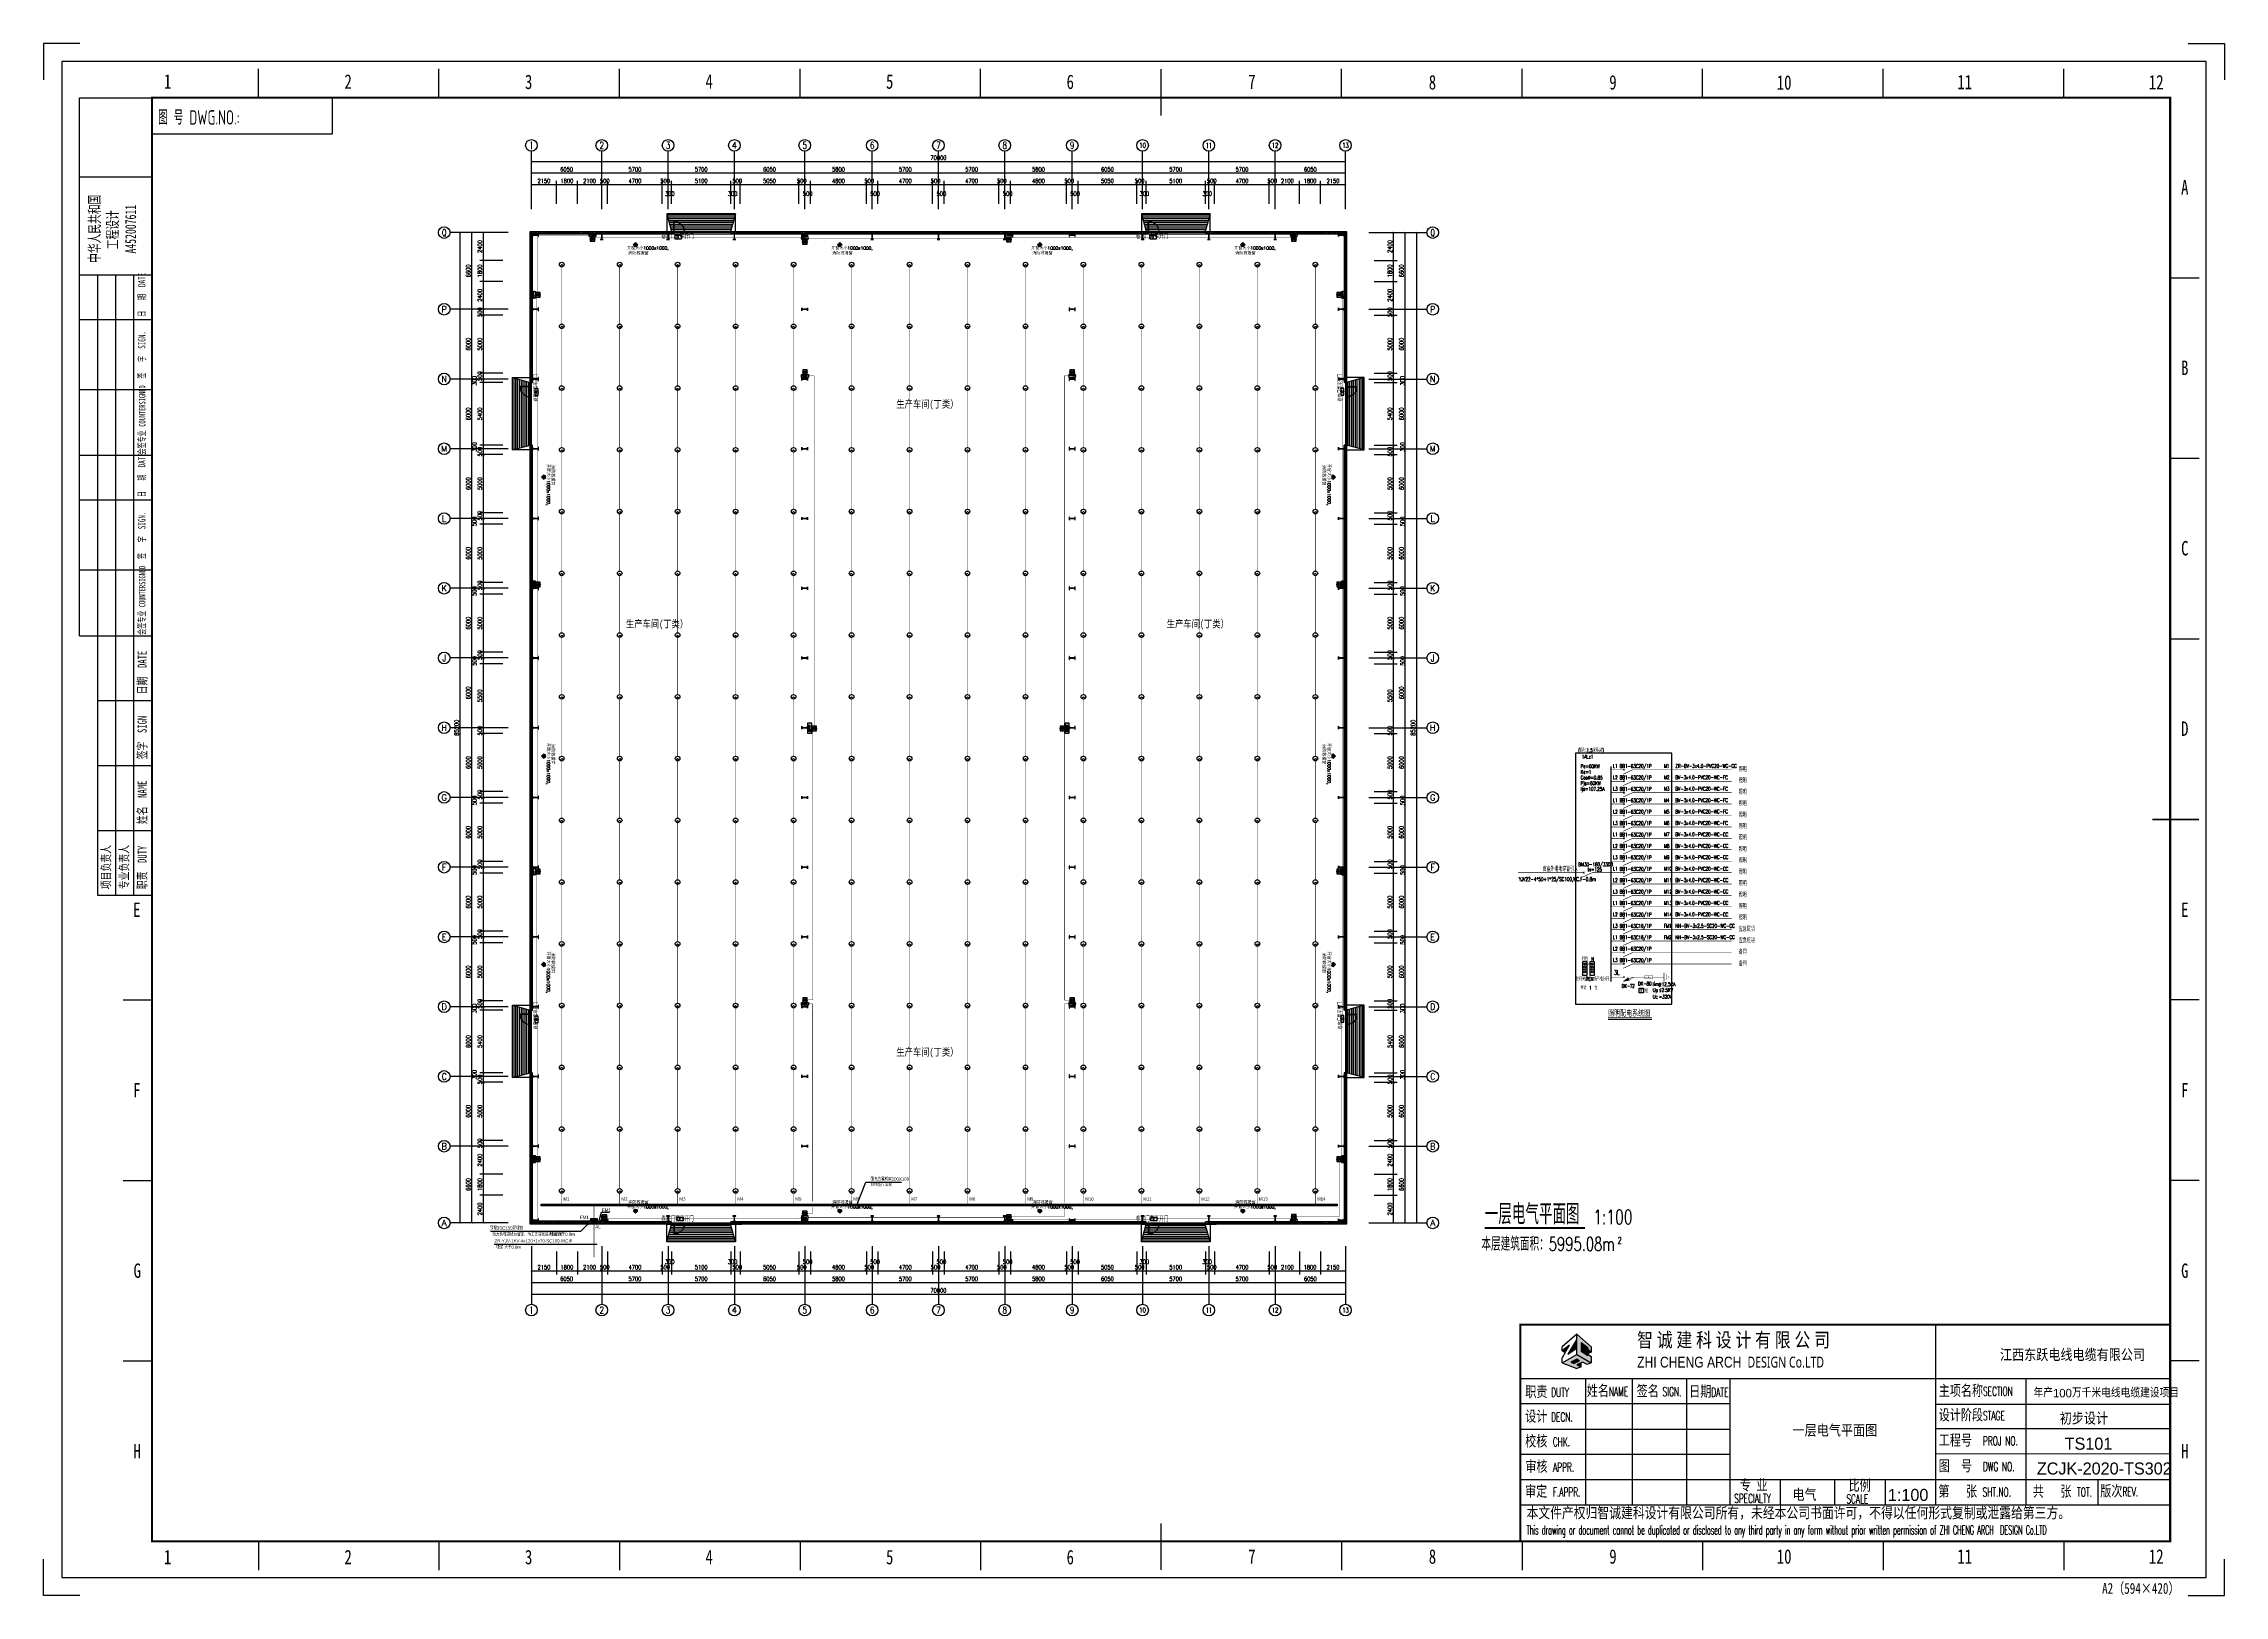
# Model space of a CAD drawing. Extents: x 7651907 to 8255021, y -2490714 to -1144618.
# Drawn here: x 7814037 to 8001558, y -1573816 to -1440316 of the extents above; entities that cross this region are included whole.
import ezdxf
from ezdxf.enums import TextEntityAlignment as Align

# ---------------------------------------------------------------- set-up
doc = ezdxf.new("R2010")
doc.units = 0
doc.header["$LTSCALE"] = 1000
doc.linetypes.add('DASH', pattern=[0.35, 0.25, -0.1])
doc.layers.get('0').update_dxf_attribs({"linetype": 'CONTINUOUS'})
doc.layers.get('Defpoints').update_dxf_attribs({"linetype": 'CONTINUOUS'})
for name, color, linetype in [('001-墙体', 30, 'CONTINUOUS'), ('001-文字', 11, 'CONTINUOUS'), ('10', 7, 'CONTINUOUS'), ('AXIS', 3, 'CONTINUOUS'), ('AXIS_TEXT', 7, 'CONTINUOUS'), ('CABLETRAY', 1, 'CONTINUOUS'), ('CABLETRAY_DOTE', 4, 'CONTINUOUS'), ('DIM-系统', 3, 'CONTINUOUS'), ('DIM_SYMB', 3, 'CONTINUOUS'), ('ELEMENT', 3, 'CONTINUOUS'), ('EQUIP-照明', 3, 'CONTINUOUS'), ('EQUIP-箱柜', 3, 'CONTINUOUS'), ('M_Prof', 2, 'CONTINUOUS'), ('PUB_HATCH', 8, 'CONTINUOUS'), ('PUB_TEXT', 7, 'CONTINUOUS'), ('SIG_TEXT', 7, 'CONTINUOUS'), ('STAIR', 2, 'CONTINUOUS'), ('wen', 2, 'CONTINUOUS'), ('WINDOW', 4, 'CONTINUOUS'), ('WINDOW_TEXT', 7, 'CONTINUOUS'), ('WIRE-应急', 5, 'DASH'), ('WIRE-母线', 6, 'CONTINUOUS'), ('WIRE-照明', 1, 'CONTINUOUS'), ('WIRE-系统', 4, 'CONTINUOUS'), ('图标', 4, 'CONTINUOUS'), ('墙线', 2, 'CONTINUOUS'), ('电气文字', 7, 'CONTINUOUS')]:
    doc.layers.add(name, color=color, linetype=linetype)
doc.styles.add('0总图替换X', font='ZSM.shx', dxfattribs={"bigfont": 'HZTXT.shx'})
doc.styles.add('_TCH_AXIS', font='COMPLEX', dxfattribs={"bigfont": 'GBCBIG'})
doc.styles.add('_TCH_DIM_T3', font='SIMPLEX', dxfattribs={"width": 0.705882, "bigfont": 'GBCBIG'})
doc.styles.add('_TCH_LABEL', font='COMPLEX', dxfattribs={"bigfont": 'GBCBIG'})
doc.styles.add('_TCH_WINDOW', font='SIMPLEX', dxfattribs={"height": 3.5, "bigfont": 'GBCBIG'})
doc.styles.add('_TEL_DIM', font='SIMPLEX', dxfattribs={"width": 0.8, "height": 3.5, "bigfont": 'HZTXT'})
doc.styles.add('COMPLEX', font='COMPLEX')
doc.styles.add('HZTXT', font='ZAX', dxfattribs={"width": 0.8, "bigfont": 'HZTXT'})
doc.styles.get("Standard").update_dxf_attribs({"font": 'txt.shx', "width": 0.7, "bigfont": 'TSSDCHN.shx'})
doc.styles.add('图框字体', font='simhei.ttf')
doc.styles.add('宋体', font='', dxfattribs={"width": 0.8})
doc.styles.add('电气', font='gbenor.shx', dxfattribs={"bigfont": 'gbcbig.shx'})
doc.styles.add('黑体', font='simhei.ttf', dxfattribs={"width": 0.7})
doc.styles.get('宋体').set_extended_font_data('SimSun')
doc.dimstyles.new('_TCH_ARCH&&125', dxfattribs={"dimtxt": 371.875, "dimasz": 125, "dimexe": 312.5, "dimexo": 375, "dimgap": 125, "dimtad": 1, "dimdec": 0, "dimzin": 0, "dimdsep": 46, "dimtxsty": '_TCH_DIM_T3', "dimblk": 'ARCHTICK', "dimcen": 0.09, "dimclrt": 7, "dimazin": 2, "dimtfac": 1, "dimtdec": 0, "dimtix": 1, "dimtmove": 2, "dimatfit": 3, "dimfxl": 0, "dimtolj": 1, "dimtzin": 0, "dimarcsym": 0})
pattern_1 = [(45, (0, 53.85), (-106.06606, 106.06606), []), (45, (52.16, 0), (-106.06606, 106.06606), [59.21055, -33.8346])]

# ---------------------------------------------------------------- blocks, each defined once
blk = doc.blocks.new('sgdgsgsg')
at = {"layer": 'M_Prof'}
for points in [[(7988146, -896651), (7988146, -896901), (7988158, -896901), (7988158, -896779), (7988634, -896779), (7988634, -896901), (7988646, -896901), (7988646, -896651), (7988634, -896651), (7988634, -896773), (7988158, -896773), (7988158, -896651)], [(7994221, -896651), (7993971, -896651), (7993971, -896663), (7994093, -896663), (7994093, -897139), (7993971, -897139), (7993971, -897151), (7994221, -897151), (7994221, -897139), (7994099, -897139), (7994099, -896663), (7994221, -896663)], [(7999921, -896651), (7999671, -896651), (7999671, -896663), (7999793, -896663), (7999793, -897139), (7999671, -897139), (7999671, -897151), (7999921, -897151), (7999921, -897139), (7999799, -897139), (7999799, -896663), (7999921, -896663)], [(8005621, -896651), (8005371, -896651), (8005371, -896663), (8005493, -896663), (8005493, -897139), (8005371, -897139), (8005371, -897151), (8005621, -897151), (8005621, -897139), (8005499, -897139), (8005499, -896663), (8005621, -896663)], [(8011296, -896651), (8011296, -896901), (8011308, -896901), (8011308, -896779), (8011784, -896779), (8011784, -896901), (8011796, -896901), (8011796, -896651), (8011784, -896651), (8011784, -896773), (8011308, -896773), (8011308, -896651)], [(8017471, -896651), (8017221, -896651), (8017221, -896663), (8017343, -896663), (8017343, -897139), (8017221, -897139), (8017221, -897151), (8017471, -897151), (8017471, -897139), (8017349, -897139), (8017349, -896663), (8017471, -896663)], [(8023171, -896651), (8022921, -896651), (8022921, -896663), (8023043, -896663), (8023043, -897139), (8022921, -897139), (8022921, -897151), (8023171, -897151), (8023171, -897139), (8023049, -897139), (8023049, -896663), (8023171, -896663)], [(8028871, -896651), (8028621, -896651), (8028621, -896663), (8028743, -896663), (8028743, -897139), (8028621, -897139), (8028621, -897151), (8028871, -897151), (8028871, -897139), (8028749, -897139), (8028749, -896663), (8028871, -896663)], [(8034296, -896651), (8034296, -896901), (8034308, -896901), (8034308, -896779), (8034784, -896779), (8034784, -896901), (8034796, -896901), (8034796, -896651), (8034784, -896651), (8034784, -896773), (8034308, -896773), (8034308, -896651)], [(8040721, -896651), (8040471, -896651), (8040471, -896663), (8040593, -896663), (8040593, -897139), (8040471, -897139), (8040471, -897151), (8040721, -897151), (8040721, -897139), (8040599, -897139), (8040599, -896663), (8040721, -896663)], [(8046421, -896651), (8046171, -896651), (8046171, -896663), (8046293, -896663), (8046293, -897139), (8046171, -897139), (8046171, -897151), (8046421, -897151), (8046421, -897139), (8046299, -897139), (8046299, -896663), (8046421, -896663)], [(8052121, -896651), (8051871, -896651), (8051871, -896663), (8051993, -896663), (8051993, -897139), (8051871, -897139), (8051871, -897151), (8052121, -897151), (8052121, -897139), (8051999, -897139), (8051999, -896663), (8052121, -896663)], [(8057446, -896651), (8057446, -896901), (8057458, -896901), (8057458, -896779), (8057934, -896779), (8057934, -896901), (8057946, -896901), (8057946, -896651), (8057934, -896651), (8057934, -896773), (8057458, -896773), (8057458, -896651)], [(7988146, -903026), (7988146, -903276), (7988158, -903276), (7988158, -903154), (7988634, -903154), (7988634, -903276), (7988646, -903276), (7988646, -903026), (7988634, -903026), (7988634, -903148), (7988158, -903148), (7988158, -903026)], [(8011296, -903026), (8011296, -903276), (8011308, -903276), (8011308, -903154), (8011784, -903154), (8011784, -903276), (8011796, -903276), (8011796, -903026), (8011784, -903026), (8011784, -903148), (8011308, -903148), (8011308, -903026)], [(8034296, -903026), (8034296, -903276), (8034308, -903276), (8034308, -903154), (8034784, -903154), (8034784, -903276), (8034796, -903276), (8034796, -903026), (8034784, -903026), (8034784, -903148), (8034308, -903148), (8034308, -903026)], [(8057446, -903026), (8057446, -903276), (8057458, -903276), (8057458, -903154), (8057934, -903154), (8057934, -903276), (8057946, -903276), (8057946, -903026), (8057934, -903026), (8057934, -903148), (8057458, -903148), (8057458, -903026)], [(7988146, -909026), (7988146, -909276), (7988158, -909276), (7988158, -909154), (7988634, -909154), (7988634, -909276), (7988646, -909276), (7988646, -909026), (7988634, -909026), (7988634, -909148), (7988158, -909148), (7988158, -909026)], [(8011296, -909026), (8011296, -909276), (8011308, -909276), (8011308, -909154), (8011784, -909154), (8011784, -909276), (8011796, -909276), (8011796, -909026), (8011784, -909026), (8011784, -909148), (8011308, -909148), (8011308, -909026)], [(8034296, -909026), (8034296, -909276), (8034308, -909276), (8034308, -909154), (8034784, -909154), (8034784, -909276), (8034796, -909276), (8034796, -909026), (8034784, -909026), (8034784, -909148), (8034308, -909148), (8034308, -909026)], [(8057446, -909026), (8057446, -909276), (8057458, -909276), (8057458, -909154), (8057934, -909154), (8057934, -909276), (8057946, -909276), (8057946, -909026), (8057934, -909026), (8057934, -909148), (8057458, -909148), (8057458, -909026)], [(7988146, -915026), (7988146, -915276), (7988158, -915276), (7988158, -915154), (7988634, -915154), (7988634, -915276), (7988646, -915276), (7988646, -915026), (7988634, -915026), (7988634, -915148), (7988158, -915148), (7988158, -915026)], [(8011296, -915026), (8011296, -915276), (8011308, -915276), (8011308, -915154), (8011784, -915154), (8011784, -915276), (8011796, -915276), (8011796, -915026), (8011784, -915026), (8011784, -915148), (8011308, -915148), (8011308, -915026)], [(8034296, -915026), (8034296, -915276), (8034308, -915276), (8034308, -915154), (8034784, -915154), (8034784, -915276), (8034796, -915276), (8034796, -915026), (8034784, -915026), (8034784, -915148), (8034308, -915148), (8034308, -915026)], [(8057446, -915026), (8057446, -915276), (8057458, -915276), (8057458, -915154), (8057934, -915154), (8057934, -915276), (8057946, -915276), (8057946, -915026), (8057934, -915026), (8057934, -915148), (8057458, -915148), (8057458, -915026)], [(7988146, -921026), (7988146, -921276), (7988158, -921276), (7988158, -921154), (7988634, -921154), (7988634, -921276), (7988646, -921276), (7988646, -921026), (7988634, -921026), (7988634, -921148), (7988158, -921148), (7988158, -921026)], [(8011296, -921026), (8011296, -921276), (8011308, -921276), (8011308, -921154), (8011784, -921154), (8011784, -921276), (8011796, -921276), (8011796, -921026), (8011784, -921026), (8011784, -921148), (8011308, -921148), (8011308, -921026)], [(8034296, -921026), (8034296, -921276), (8034308, -921276), (8034308, -921154), (8034784, -921154), (8034784, -921276), (8034796, -921276), (8034796, -921026), (8034784, -921026), (8034784, -921148), (8034308, -921148), (8034308, -921026)], [(8057446, -921026), (8057446, -921276), (8057458, -921276), (8057458, -921154), (8057934, -921154), (8057934, -921276), (8057946, -921276), (8057946, -921026), (8057934, -921026), (8057934, -921148), (8057458, -921148), (8057458, -921026)], [(7988146, -927026), (7988146, -927276), (7988158, -927276), (7988158, -927154), (7988634, -927154), (7988634, -927276), (7988646, -927276), (7988646, -927026), (7988634, -927026), (7988634, -927148), (7988158, -927148), (7988158, -927026)], [(8011296, -927026), (8011296, -927276), (8011308, -927276), (8011308, -927154), (8011784, -927154), (8011784, -927276), (8011796, -927276), (8011796, -927026), (8011784, -927026), (8011784, -927148), (8011308, -927148), (8011308, -927026)], [(8034296, -927026), (8034296, -927276), (8034308, -927276), (8034308, -927154), (8034784, -927154), (8034784, -927276), (8034796, -927276), (8034796, -927026), (8034784, -927026), (8034784, -927148), (8034308, -927148), (8034308, -927026)], [(8057446, -927026), (8057446, -927276), (8057458, -927276), (8057458, -927154), (8057934, -927154), (8057934, -927276), (8057946, -927276), (8057946, -927026), (8057934, -927026), (8057934, -927148), (8057458, -927148), (8057458, -927026)], [(7988146, -933026), (7988146, -933276), (7988158, -933276), (7988158, -933154), (7988634, -933154), (7988634, -933276), (7988646, -933276), (7988646, -933026), (7988634, -933026), (7988634, -933148), (7988158, -933148), (7988158, -933026)], [(8011296, -933026), (8011296, -933276), (8011308, -933276), (8011308, -933154), (8011784, -933154), (8011784, -933276), (8011796, -933276), (8011796, -933026), (8011784, -933026), (8011784, -933148), (8011308, -933148), (8011308, -933026)], [(8034296, -933026), (8034296, -933276), (8034308, -933276), (8034308, -933154), (8034784, -933154), (8034784, -933276), (8034796, -933276), (8034796, -933026), (8034784, -933026), (8034784, -933148), (8034308, -933148), (8034308, -933026)], [(8057446, -933026), (8057446, -933276), (8057458, -933276), (8057458, -933154), (8057934, -933154), (8057934, -933276), (8057946, -933276), (8057946, -933026), (8057934, -933026), (8057934, -933148), (8057458, -933148), (8057458, -933026)], [(7988146, -939026), (7988146, -939276), (7988158, -939276), (7988158, -939154), (7988634, -939154), (7988634, -939276), (7988646, -939276), (7988646, -939026), (7988634, -939026), (7988634, -939148), (7988158, -939148), (7988158, -939026)], [(8011296, -939026), (8011296, -939276), (8011308, -939276), (8011308, -939154), (8011784, -939154), (8011784, -939276), (8011796, -939276), (8011796, -939026), (8011784, -939026), (8011784, -939148), (8011308, -939148), (8011308, -939026)], [(8034296, -939026), (8034296, -939276), (8034308, -939276), (8034308, -939154), (8034784, -939154), (8034784, -939276), (8034796, -939276), (8034796, -939026), (8034784, -939026), (8034784, -939148), (8034308, -939148), (8034308, -939026)], [(8057446, -939026), (8057446, -939276), (8057458, -939276), (8057458, -939154), (8057934, -939154), (8057934, -939276), (8057946, -939276), (8057946, -939026), (8057934, -939026), (8057934, -939148), (8057458, -939148), (8057458, -939026)], [(7988146, -945026), (7988146, -945276), (7988158, -945276), (7988158, -945154), (7988634, -945154), (7988634, -945276), (7988646, -945276), (7988646, -945026), (7988634, -945026), (7988634, -945148), (7988158, -945148), (7988158, -945026)], [(8011296, -945026), (8011296, -945276), (8011308, -945276), (8011308, -945154), (8011784, -945154), (8011784, -945276), (8011796, -945276), (8011796, -945026), (8011784, -945026), (8011784, -945148), (8011308, -945148), (8011308, -945026)], [(8034296, -945026), (8034296, -945276), (8034308, -945276), (8034308, -945154), (8034784, -945154), (8034784, -945276), (8034796, -945276), (8034796, -945026), (8034784, -945026), (8034784, -945148), (8034308, -945148), (8034308, -945026)], [(8057446, -945026), (8057446, -945276), (8057458, -945276), (8057458, -945154), (8057934, -945154), (8057934, -945276), (8057946, -945276), (8057946, -945026), (8057934, -945026), (8057934, -945148), (8057458, -945148), (8057458, -945026)], [(7988146, -951026), (7988146, -951276), (7988158, -951276), (7988158, -951154), (7988634, -951154), (7988634, -951276), (7988646, -951276), (7988646, -951026), (7988634, -951026), (7988634, -951148), (7988158, -951148), (7988158, -951026)], [(8011296, -951026), (8011296, -951276), (8011308, -951276), (8011308, -951154), (8011784, -951154), (8011784, -951276), (8011796, -951276), (8011796, -951026), (8011784, -951026), (8011784, -951148), (8011308, -951148), (8011308, -951026)], [(8034296, -951026), (8034296, -951276), (8034308, -951276), (8034308, -951154), (8034784, -951154), (8034784, -951276), (8034796, -951276), (8034796, -951026), (8034784, -951026), (8034784, -951148), (8034308, -951148), (8034308, -951026)], [(8057446, -951026), (8057446, -951276), (8057458, -951276), (8057458, -951154), (8057934, -951154), (8057934, -951276), (8057946, -951276), (8057946, -951026), (8057934, -951026), (8057934, -951148), (8057458, -951148), (8057458, -951026)], [(7988146, -957026), (7988146, -957276), (7988158, -957276), (7988158, -957154), (7988634, -957154), (7988634, -957276), (7988646, -957276), (7988646, -957026), (7988634, -957026), (7988634, -957148), (7988158, -957148), (7988158, -957026)], [(8011296, -957026), (8011296, -957276), (8011308, -957276), (8011308, -957154), (8011784, -957154), (8011784, -957276), (8011796, -957276), (8011796, -957026), (8011784, -957026), (8011784, -957148), (8011308, -957148), (8011308, -957026)], [(8034296, -957026), (8034296, -957276), (8034308, -957276), (8034308, -957154), (8034784, -957154), (8034784, -957276), (8034796, -957276), (8034796, -957026), (8034784, -957026), (8034784, -957148), (8034308, -957148), (8034308, -957026)], [(8057446, -957026), (8057446, -957276), (8057458, -957276), (8057458, -957154), (8057934, -957154), (8057934, -957276), (8057946, -957276), (8057946, -957026), (8057934, -957026), (8057934, -957148), (8057458, -957148), (8057458, -957026)], [(7988146, -963026), (7988146, -963276), (7988158, -963276), (7988158, -963154), (7988634, -963154), (7988634, -963276), (7988646, -963276), (7988646, -963026), (7988634, -963026), (7988634, -963148), (7988158, -963148), (7988158, -963026)], [(8011296, -963026), (8011296, -963276), (8011308, -963276), (8011308, -963154), (8011784, -963154), (8011784, -963276), (8011796, -963276), (8011796, -963026), (8011784, -963026), (8011784, -963148), (8011308, -963148), (8011308, -963026)], [(8034296, -963026), (8034296, -963276), (8034308, -963276), (8034308, -963154), (8034784, -963154), (8034784, -963276), (8034796, -963276), (8034796, -963026), (8034784, -963026), (8034784, -963148), (8034308, -963148), (8034308, -963026)], [(8057446, -963026), (8057446, -963276), (8057458, -963276), (8057458, -963154), (8057934, -963154), (8057934, -963276), (8057946, -963276), (8057946, -963026), (8057934, -963026), (8057934, -963148), (8057458, -963148), (8057458, -963026)], [(7988146, -969026), (7988146, -969276), (7988158, -969276), (7988158, -969154), (7988634, -969154), (7988634, -969276), (7988646, -969276), (7988646, -969026), (7988634, -969026), (7988634, -969148), (7988158, -969148), (7988158, -969026)], [(8011296, -969026), (8011296, -969276), (8011308, -969276), (8011308, -969154), (8011784, -969154), (8011784, -969276), (8011796, -969276), (8011796, -969026), (8011784, -969026), (8011784, -969148), (8011308, -969148), (8011308, -969026)], [(8034296, -969026), (8034296, -969276), (8034308, -969276), (8034308, -969154), (8034784, -969154), (8034784, -969276), (8034796, -969276), (8034796, -969026), (8034784, -969026), (8034784, -969148), (8034308, -969148), (8034308, -969026)], [(8057446, -969026), (8057446, -969276), (8057458, -969276), (8057458, -969154), (8057934, -969154), (8057934, -969276), (8057946, -969276), (8057946, -969026), (8057934, -969026), (8057934, -969148), (8057458, -969148), (8057458, -969026)], [(7988146, -975026), (7988146, -975276), (7988158, -975276), (7988158, -975154), (7988634, -975154), (7988634, -975276), (7988646, -975276), (7988646, -975026), (7988634, -975026), (7988634, -975148), (7988158, -975148), (7988158, -975026)], [(8011296, -975026), (8011296, -975276), (8011308, -975276), (8011308, -975154), (8011784, -975154), (8011784, -975276), (8011796, -975276), (8011796, -975026), (8011784, -975026), (8011784, -975148), (8011308, -975148), (8011308, -975026)], [(8034296, -975026), (8034296, -975276), (8034308, -975276), (8034308, -975154), (8034784, -975154), (8034784, -975276), (8034796, -975276), (8034796, -975026), (8034784, -975026), (8034784, -975148), (8034308, -975148), (8034308, -975026)], [(8057446, -975026), (8057446, -975276), (8057458, -975276), (8057458, -975154), (8057934, -975154), (8057934, -975276), (8057946, -975276), (8057946, -975026), (8057934, -975026), (8057934, -975148), (8057458, -975148), (8057458, -975026)], [(7988146, -981401), (7988146, -981651), (7988158, -981651), (7988158, -981529), (7988634, -981529), (7988634, -981651), (7988646, -981651), (7988646, -981401), (7988634, -981401), (7988634, -981523), (7988158, -981523), (7988158, -981401)], [(7994221, -981151), (7993971, -981151), (7993971, -981163), (7994093, -981163), (7994093, -981639), (7993971, -981639), (7993971, -981651), (7994221, -981651), (7994221, -981639), (7994099, -981639), (7994099, -981163), (7994221, -981163)], [(7999921, -981151), (7999671, -981151), (7999671, -981163), (7999793, -981163), (7999793, -981639), (7999671, -981639), (7999671, -981651), (7999921, -981651), (7999921, -981639), (7999799, -981639), (7999799, -981163), (7999921, -981163)], [(8005621, -981151), (8005371, -981151), (8005371, -981163), (8005493, -981163), (8005493, -981639), (8005371, -981639), (8005371, -981651), (8005621, -981651), (8005621, -981639), (8005499, -981639), (8005499, -981163), (8005621, -981163)], [(8011296, -981401), (8011296, -981651), (8011308, -981651), (8011308, -981529), (8011784, -981529), (8011784, -981651), (8011796, -981651), (8011796, -981401), (8011784, -981401), (8011784, -981523), (8011308, -981523), (8011308, -981401)], [(8017471, -981151), (8017221, -981151), (8017221, -981163), (8017343, -981163), (8017343, -981639), (8017221, -981639), (8017221, -981651), (8017471, -981651), (8017471, -981639), (8017349, -981639), (8017349, -981163), (8017471, -981163)], [(8023171, -981151), (8022921, -981151), (8022921, -981163), (8023043, -981163), (8023043, -981639), (8022921, -981639), (8022921, -981651), (8023171, -981651), (8023171, -981639), (8023049, -981639), (8023049, -981163), (8023171, -981163)], [(8028871, -981151), (8028621, -981151), (8028621, -981163), (8028743, -981163), (8028743, -981639), (8028621, -981639), (8028621, -981651), (8028871, -981651), (8028871, -981639), (8028749, -981639), (8028749, -981163), (8028871, -981163)], [(8034296, -981401), (8034296, -981651), (8034308, -981651), (8034308, -981529), (8034784, -981529), (8034784, -981651), (8034796, -981651), (8034796, -981401), (8034784, -981401), (8034784, -981523), (8034308, -981523), (8034308, -981401)], [(8040721, -981151), (8040471, -981151), (8040471, -981163), (8040593, -981163), (8040593, -981639), (8040471, -981639), (8040471, -981651), (8040721, -981651), (8040721, -981639), (8040599, -981639), (8040599, -981163), (8040721, -981163)], [(8046421, -981151), (8046171, -981151), (8046171, -981163), (8046293, -981163), (8046293, -981639), (8046171, -981639), (8046171, -981651), (8046421, -981651), (8046421, -981639), (8046299, -981639), (8046299, -981163), (8046421, -981163)], [(8052121, -981151), (8051871, -981151), (8051871, -981163), (8051993, -981163), (8051993, -981639), (8051871, -981639), (8051871, -981651), (8052121, -981651), (8052121, -981639), (8051999, -981639), (8051999, -981163), (8052121, -981163)], [(8057446, -981401), (8057446, -981651), (8057458, -981651), (8057458, -981529), (8057934, -981529), (8057934, -981651), (8057946, -981651), (8057946, -981401), (8057934, -981401), (8057934, -981523), (8057458, -981523), (8057458, -981401)]]:
    blk.add_lwpolyline(points, close=True, dxfattribs=at)
blk = doc.blocks.new('5181895')
h = blk.add_hatch(color=13)
h.dxf.hatch_style = 1
h.paths.add_polyline_path([(-1101987, -147875), (-1102144, -148033), (-1102087, -148033), (-1102087, -148123), (-1101887, -148123), (-1101887, -148033), (-1101829, -148033)])
at = {"color": 13}
blk.add_lwpolyline([(-1101987, -147875), (-1102144, -148033), (-1102087, -148033), (-1102087, -148123), (-1101887, -148123), (-1101887, -148033), (-1101829, -148033), (-1101987, -147875)], close=True, dxfattribs=at)
blk = doc.blocks.new('_AXISO')
blk.add_circle((0, 0), 0.5)
at = {"layer": 'AXIS_TEXT', "style": 'COMPLEX', "width": 1.041667}
blk.add_attdef('A', text='', height=0.56, dxfattribs=at).set_placement((-0.25, -0.28), (0.25, -0.28), align=Align.FIT)
blk = doc.blocks.new('_ArchTick')
at = {"color": 0, "linetype": 'ByBlock', "const_width": 0.4}
blk.add_lwpolyline([(-0.5, -0.5), (0.5, 0.5)], dxfattribs=at)
blk = doc.blocks.new('*D69')
at = {"layer": 'AXIS', "color": 0, "lineweight": -2}
for p, q in [((8000, 95575), (8000, 99637)), ((78000, 95575), (78000, 99637)), ((8000, 99325), (78000, 99325))]:
    blk.add_line(p, q, dxfattribs=at)
at = {"layer": 'Defpoints', "color": 0}
for p in [(78000, 99325), (8000, 95200), (78000, 95200)]:
    blk.add_point(p, dxfattribs=at)
at = {"layer": 'AXIS', "color": 0, "lineweight": -2, "xscale": 125, "yscale": 125, "zscale": 125, "rotation": 180}
blk.add_blockref('_ArchTick', (8000, 99325), dxfattribs=at)
at = {"layer": 'AXIS', "color": 0, "lineweight": -2, "xscale": 125, "yscale": 125, "zscale": 125}
blk.add_blockref('_ArchTick', (78000, 99325), dxfattribs=at)
at = {"layer": 'AXIS', "color": 7, "insert": (43000, 99636), "char_height": 371.9, "attachment_point": 5, "style": '_TCH_DIM_T3'}
blk.add_mtext('\\A1;70000', dxfattribs=at)
blk = doc.blocks.new('*D70')
at = {"layer": 'AXIS', "color": 0, "lineweight": -2}
for p, q in [((8000, 95575), (8000, 98637)), ((8000, 98325), (14050, 98325)), ((14050, 95575), (14050, 98637))]:
    blk.add_line(p, q, dxfattribs=at)
at = {"layer": 'Defpoints', "color": 0}
for p in [(14050, 98325), (8000, 95200), (14050, 95200)]:
    blk.add_point(p, dxfattribs=at)
at = {"layer": 'AXIS', "color": 0, "lineweight": -2, "xscale": 125, "yscale": 125, "zscale": 125, "rotation": 180}
blk.add_blockref('_ArchTick', (8000, 98325), dxfattribs=at)
at = {"layer": 'AXIS', "color": 0, "lineweight": -2, "xscale": 125, "yscale": 125, "zscale": 125}
blk.add_blockref('_ArchTick', (14050, 98325), dxfattribs=at)
at = {"layer": 'AXIS', "color": 7, "insert": (11025, 98636), "char_height": 371.9, "attachment_point": 5, "style": '_TCH_DIM_T3'}
blk.add_mtext('\\A1;6050', dxfattribs=at)
blk = doc.blocks.new('*D71')
at = {"layer": 'AXIS', "color": 0, "lineweight": -2}
for p, q in [((14050, 95575), (14050, 98637)), ((14050, 98325), (19750, 98325)), ((19750, 95575), (19750, 98637))]:
    blk.add_line(p, q, dxfattribs=at)
at = {"layer": 'Defpoints', "color": 0}
for p in [(19750, 98325), (14050, 95200), (19750, 95200)]:
    blk.add_point(p, dxfattribs=at)
at = {"layer": 'AXIS', "color": 0, "lineweight": -2, "xscale": 125, "yscale": 125, "zscale": 125, "rotation": 180}
blk.add_blockref('_ArchTick', (14050, 98325), dxfattribs=at)
at = {"layer": 'AXIS', "color": 0, "lineweight": -2, "xscale": 125, "yscale": 125, "zscale": 125}
blk.add_blockref('_ArchTick', (19750, 98325), dxfattribs=at)
at = {"layer": 'AXIS', "color": 7, "insert": (16900, 98636), "char_height": 371.9, "attachment_point": 5, "style": '_TCH_DIM_T3'}
blk.add_mtext('\\A1;5700', dxfattribs=at)
blk = doc.blocks.new('*D72')
at = {"layer": 'AXIS', "color": 0, "lineweight": -2}
for p, q in [((19750, 95575), (19750, 98637)), ((19750, 98325), (25450, 98325)), ((25450, 95575), (25450, 98637))]:
    blk.add_line(p, q, dxfattribs=at)
at = {"layer": 'Defpoints', "color": 0}
for p in [(25450, 98325), (19750, 95200), (25450, 95200)]:
    blk.add_point(p, dxfattribs=at)
at = {"layer": 'AXIS', "color": 0, "lineweight": -2, "xscale": 125, "yscale": 125, "zscale": 125, "rotation": 180}
blk.add_blockref('_ArchTick', (19750, 98325), dxfattribs=at)
at = {"layer": 'AXIS', "color": 0, "lineweight": -2, "xscale": 125, "yscale": 125, "zscale": 125}
blk.add_blockref('_ArchTick', (25450, 98325), dxfattribs=at)
at = {"layer": 'AXIS', "color": 7, "insert": (22600, 98636), "char_height": 371.9, "attachment_point": 5, "style": '_TCH_DIM_T3'}
blk.add_mtext('\\A1;5700', dxfattribs=at)
blk = doc.blocks.new('*D73')
at = {"layer": 'AXIS', "color": 0, "lineweight": -2}
for p, q in [((25450, 95575), (25450, 98637)), ((25450, 98325), (31500, 98325)), ((31500, 95575), (31500, 98637))]:
    blk.add_line(p, q, dxfattribs=at)
at = {"layer": 'Defpoints', "color": 0}
for p in [(31500, 98325), (25450, 95200), (31500, 95200)]:
    blk.add_point(p, dxfattribs=at)
at = {"layer": 'AXIS', "color": 0, "lineweight": -2, "xscale": 125, "yscale": 125, "zscale": 125, "rotation": 180}
blk.add_blockref('_ArchTick', (25450, 98325), dxfattribs=at)
at = {"layer": 'AXIS', "color": 0, "lineweight": -2, "xscale": 125, "yscale": 125, "zscale": 125}
blk.add_blockref('_ArchTick', (31500, 98325), dxfattribs=at)
at = {"layer": 'AXIS', "color": 7, "insert": (28475, 98636), "char_height": 371.9, "attachment_point": 5, "style": '_TCH_DIM_T3'}
blk.add_mtext('\\A1;6050', dxfattribs=at)
blk = doc.blocks.new('*D74')
at = {"layer": 'AXIS', "color": 0, "lineweight": -2}
for p, q in [((31500, 95575), (31500, 98637)), ((31500, 98325), (37300, 98325)), ((37300, 95575), (37300, 98637))]:
    blk.add_line(p, q, dxfattribs=at)
at = {"layer": 'Defpoints', "color": 0}
for p in [(37300, 98325), (31500, 95200), (37300, 95200)]:
    blk.add_point(p, dxfattribs=at)
at = {"layer": 'AXIS', "color": 0, "lineweight": -2, "xscale": 125, "yscale": 125, "zscale": 125, "rotation": 180}
blk.add_blockref('_ArchTick', (31500, 98325), dxfattribs=at)
at = {"layer": 'AXIS', "color": 0, "lineweight": -2, "xscale": 125, "yscale": 125, "zscale": 125}
blk.add_blockref('_ArchTick', (37300, 98325), dxfattribs=at)
at = {"layer": 'AXIS', "color": 7, "insert": (34400, 98636), "char_height": 371.9, "attachment_point": 5, "style": '_TCH_DIM_T3'}
blk.add_mtext('\\A1;5800', dxfattribs=at)
blk = doc.blocks.new('*D75')
at = {"layer": 'AXIS', "color": 0, "lineweight": -2}
for p, q in [((37300, 95575), (37300, 98637)), ((37300, 98325), (43000, 98325)), ((43000, 95575), (43000, 98637))]:
    blk.add_line(p, q, dxfattribs=at)
at = {"layer": 'Defpoints', "color": 0}
for p in [(43000, 98325), (37300, 95200), (43000, 95200)]:
    blk.add_point(p, dxfattribs=at)
at = {"layer": 'AXIS', "color": 0, "lineweight": -2, "xscale": 125, "yscale": 125, "zscale": 125, "rotation": 180}
blk.add_blockref('_ArchTick', (37300, 98325), dxfattribs=at)
at = {"layer": 'AXIS', "color": 0, "lineweight": -2, "xscale": 125, "yscale": 125, "zscale": 125}
blk.add_blockref('_ArchTick', (43000, 98325), dxfattribs=at)
at = {"layer": 'AXIS', "color": 7, "insert": (40150, 98636), "char_height": 371.9, "attachment_point": 5, "style": '_TCH_DIM_T3'}
blk.add_mtext('\\A1;5700', dxfattribs=at)
blk = doc.blocks.new('*D76')
at = {"layer": 'AXIS', "color": 0, "lineweight": -2}
for p, q in [((43000, 95575), (43000, 98637)), ((43000, 98325), (48700, 98325)), ((48700, 95575), (48700, 98637))]:
    blk.add_line(p, q, dxfattribs=at)
at = {"layer": 'Defpoints', "color": 0}
for p in [(48700, 98325), (43000, 95200), (48700, 95200)]:
    blk.add_point(p, dxfattribs=at)
at = {"layer": 'AXIS', "color": 0, "lineweight": -2, "xscale": 125, "yscale": 125, "zscale": 125, "rotation": 180}
blk.add_blockref('_ArchTick', (43000, 98325), dxfattribs=at)
at = {"layer": 'AXIS', "color": 0, "lineweight": -2, "xscale": 125, "yscale": 125, "zscale": 125}
blk.add_blockref('_ArchTick', (48700, 98325), dxfattribs=at)
at = {"layer": 'AXIS', "color": 7, "insert": (45850, 98636), "char_height": 371.9, "attachment_point": 5, "style": '_TCH_DIM_T3'}
blk.add_mtext('\\A1;5700', dxfattribs=at)
blk = doc.blocks.new('*D77')
at = {"layer": 'AXIS', "color": 0, "lineweight": -2}
for p, q in [((48700, 95575), (48700, 98637)), ((48700, 98325), (54500, 98325)), ((54500, 95575), (54500, 98637))]:
    blk.add_line(p, q, dxfattribs=at)
at = {"layer": 'Defpoints', "color": 0}
for p in [(54500, 98325), (48700, 95200), (54500, 95200)]:
    blk.add_point(p, dxfattribs=at)
at = {"layer": 'AXIS', "color": 0, "lineweight": -2, "xscale": 125, "yscale": 125, "zscale": 125, "rotation": 180}
blk.add_blockref('_ArchTick', (48700, 98325), dxfattribs=at)
at = {"layer": 'AXIS', "color": 0, "lineweight": -2, "xscale": 125, "yscale": 125, "zscale": 125}
blk.add_blockref('_ArchTick', (54500, 98325), dxfattribs=at)
at = {"layer": 'AXIS', "color": 7, "insert": (51600, 98636), "char_height": 371.9, "attachment_point": 5, "style": '_TCH_DIM_T3'}
blk.add_mtext('\\A1;5800', dxfattribs=at)
blk = doc.blocks.new('*D78')
at = {"layer": 'AXIS', "color": 0, "lineweight": -2}
for p, q in [((54500, 95575), (54500, 98637)), ((54500, 98325), (60550, 98325)), ((60550, 95575), (60550, 98637))]:
    blk.add_line(p, q, dxfattribs=at)
at = {"layer": 'Defpoints', "color": 0}
for p in [(60550, 98325), (54500, 95200), (60550, 95200)]:
    blk.add_point(p, dxfattribs=at)
at = {"layer": 'AXIS', "color": 0, "lineweight": -2, "xscale": 125, "yscale": 125, "zscale": 125, "rotation": 180}
blk.add_blockref('_ArchTick', (54500, 98325), dxfattribs=at)
at = {"layer": 'AXIS', "color": 0, "lineweight": -2, "xscale": 125, "yscale": 125, "zscale": 125}
blk.add_blockref('_ArchTick', (60550, 98325), dxfattribs=at)
at = {"layer": 'AXIS', "color": 7, "insert": (57525, 98636), "char_height": 371.9, "attachment_point": 5, "style": '_TCH_DIM_T3'}
blk.add_mtext('\\A1;6050', dxfattribs=at)
blk = doc.blocks.new('*D79')
at = {"layer": 'AXIS', "color": 0, "lineweight": -2}
for p, q in [((60550, 95575), (60550, 98637)), ((60550, 98325), (66250, 98325)), ((66250, 95575), (66250, 98637))]:
    blk.add_line(p, q, dxfattribs=at)
at = {"layer": 'Defpoints', "color": 0}
for p in [(66250, 98325), (60550, 95200), (66250, 95200)]:
    blk.add_point(p, dxfattribs=at)
at = {"layer": 'AXIS', "color": 0, "lineweight": -2, "xscale": 125, "yscale": 125, "zscale": 125, "rotation": 180}
blk.add_blockref('_ArchTick', (60550, 98325), dxfattribs=at)
at = {"layer": 'AXIS', "color": 0, "lineweight": -2, "xscale": 125, "yscale": 125, "zscale": 125}
blk.add_blockref('_ArchTick', (66250, 98325), dxfattribs=at)
at = {"layer": 'AXIS', "color": 7, "insert": (63400, 98636), "char_height": 371.9, "attachment_point": 5, "style": '_TCH_DIM_T3'}
blk.add_mtext('\\A1;5700', dxfattribs=at)
blk = doc.blocks.new('*D80')
at = {"layer": 'AXIS', "color": 0, "lineweight": -2}
for p, q in [((66250, 95575), (66250, 98637)), ((66250, 98325), (71950, 98325)), ((71950, 95575), (71950, 98637))]:
    blk.add_line(p, q, dxfattribs=at)
at = {"layer": 'Defpoints', "color": 0}
for p in [(71950, 98325), (66250, 95200), (71950, 95200)]:
    blk.add_point(p, dxfattribs=at)
at = {"layer": 'AXIS', "color": 0, "lineweight": -2, "xscale": 125, "yscale": 125, "zscale": 125, "rotation": 180}
blk.add_blockref('_ArchTick', (66250, 98325), dxfattribs=at)
at = {"layer": 'AXIS', "color": 0, "lineweight": -2, "xscale": 125, "yscale": 125, "zscale": 125}
blk.add_blockref('_ArchTick', (71950, 98325), dxfattribs=at)
at = {"layer": 'AXIS', "color": 7, "insert": (69100, 98636), "char_height": 371.9, "attachment_point": 5, "style": '_TCH_DIM_T3'}
blk.add_mtext('\\A1;5700', dxfattribs=at)
blk = doc.blocks.new('*D81')
at = {"layer": 'AXIS', "color": 0, "lineweight": -2}
for p, q in [((71950, 95575), (71950, 98637)), ((71950, 98325), (78000, 98325)), ((78000, 95575), (78000, 98637))]:
    blk.add_line(p, q, dxfattribs=at)
at = {"layer": 'Defpoints', "color": 0}
for p in [(78000, 98325), (71950, 95200), (78000, 95200)]:
    blk.add_point(p, dxfattribs=at)
at = {"layer": 'AXIS', "color": 0, "lineweight": -2, "xscale": 125, "yscale": 125, "zscale": 125, "rotation": 180}
blk.add_blockref('_ArchTick', (71950, 98325), dxfattribs=at)
at = {"layer": 'AXIS', "color": 0, "lineweight": -2, "xscale": 125, "yscale": 125, "zscale": 125}
blk.add_blockref('_ArchTick', (78000, 98325), dxfattribs=at)
at = {"layer": 'AXIS', "color": 7, "insert": (74975, 98636), "char_height": 371.9, "attachment_point": 5, "style": '_TCH_DIM_T3'}
blk.add_mtext('\\A1;6050', dxfattribs=at)
blk = doc.blocks.new('*D82')
at = {"layer": 'AXIS', "color": 0, "lineweight": -2}
for p, q in [((8000, 5625), (8000, 1562)), ((78000, 5625), (78000, 1562)), ((8000, 1875), (78000, 1875))]:
    blk.add_line(p, q, dxfattribs=at)
at = {"layer": 'Defpoints', "color": 0}
for p in [(8000, 6000), (78000, 6000), (78000, 1875)]:
    blk.add_point(p, dxfattribs=at)
at = {"layer": 'AXIS', "color": 0, "lineweight": -2, "xscale": 125, "yscale": 125, "zscale": 125, "rotation": 180}
blk.add_blockref('_ArchTick', (8000, 1875), dxfattribs=at)
at = {"layer": 'AXIS', "color": 0, "lineweight": -2, "xscale": 125, "yscale": 125, "zscale": 125}
blk.add_blockref('_ArchTick', (78000, 1875), dxfattribs=at)
at = {"layer": 'AXIS', "color": 7, "insert": (43000, 2186), "char_height": 371.9, "attachment_point": 5, "style": '_TCH_DIM_T3'}
blk.add_mtext('\\A1;70000', dxfattribs=at)
blk = doc.blocks.new('*D83')
at = {"layer": 'AXIS', "color": 0, "lineweight": -2}
for p, q in [((8000, 5625), (8000, 2562)), ((14050, 5625), (14050, 2562)), ((8000, 2875), (14050, 2875))]:
    blk.add_line(p, q, dxfattribs=at)
at = {"layer": 'Defpoints', "color": 0}
for p in [(8000, 6000), (14050, 6000), (14050, 2875)]:
    blk.add_point(p, dxfattribs=at)
at = {"layer": 'AXIS', "color": 0, "lineweight": -2, "xscale": 125, "yscale": 125, "zscale": 125, "rotation": 180}
blk.add_blockref('_ArchTick', (8000, 2875), dxfattribs=at)
at = {"layer": 'AXIS', "color": 0, "lineweight": -2, "xscale": 125, "yscale": 125, "zscale": 125}
blk.add_blockref('_ArchTick', (14050, 2875), dxfattribs=at)
at = {"layer": 'AXIS', "color": 7, "insert": (11025, 3186), "char_height": 371.9, "attachment_point": 5, "style": '_TCH_DIM_T3'}
blk.add_mtext('\\A1;6050', dxfattribs=at)
blk = doc.blocks.new('*D84')
at = {"layer": 'AXIS', "color": 0, "lineweight": -2}
for p, q in [((14050, 5625), (14050, 2562)), ((19750, 5625), (19750, 2562)), ((14050, 2875), (19750, 2875))]:
    blk.add_line(p, q, dxfattribs=at)
at = {"layer": 'Defpoints', "color": 0}
for p in [(14050, 6000), (19750, 6000), (19750, 2875)]:
    blk.add_point(p, dxfattribs=at)
at = {"layer": 'AXIS', "color": 0, "lineweight": -2, "xscale": 125, "yscale": 125, "zscale": 125, "rotation": 180}
blk.add_blockref('_ArchTick', (14050, 2875), dxfattribs=at)
at = {"layer": 'AXIS', "color": 0, "lineweight": -2, "xscale": 125, "yscale": 125, "zscale": 125}
blk.add_blockref('_ArchTick', (19750, 2875), dxfattribs=at)
at = {"layer": 'AXIS', "color": 7, "insert": (16900, 3186), "char_height": 371.9, "attachment_point": 5, "style": '_TCH_DIM_T3'}
blk.add_mtext('\\A1;5700', dxfattribs=at)
blk = doc.blocks.new('*D85')
at = {"layer": 'AXIS', "color": 0, "lineweight": -2}
for p, q in [((19750, 5625), (19750, 2562)), ((25450, 5625), (25450, 2562)), ((19750, 2875), (25450, 2875))]:
    blk.add_line(p, q, dxfattribs=at)
at = {"layer": 'Defpoints', "color": 0}
for p in [(19750, 6000), (25450, 6000), (25450, 2875)]:
    blk.add_point(p, dxfattribs=at)
at = {"layer": 'AXIS', "color": 0, "lineweight": -2, "xscale": 125, "yscale": 125, "zscale": 125, "rotation": 180}
blk.add_blockref('_ArchTick', (19750, 2875), dxfattribs=at)
at = {"layer": 'AXIS', "color": 0, "lineweight": -2, "xscale": 125, "yscale": 125, "zscale": 125}
blk.add_blockref('_ArchTick', (25450, 2875), dxfattribs=at)
at = {"layer": 'AXIS', "color": 7, "insert": (22600, 3186), "char_height": 371.9, "attachment_point": 5, "style": '_TCH_DIM_T3'}
blk.add_mtext('\\A1;5700', dxfattribs=at)
blk = doc.blocks.new('*D86')
at = {"layer": 'AXIS', "color": 0, "lineweight": -2}
for p, q in [((25450, 5625), (25450, 2562)), ((31500, 5625), (31500, 2562)), ((25450, 2875), (31500, 2875))]:
    blk.add_line(p, q, dxfattribs=at)
at = {"layer": 'Defpoints', "color": 0}
for p in [(25450, 6000), (31500, 6000), (31500, 2875)]:
    blk.add_point(p, dxfattribs=at)
at = {"layer": 'AXIS', "color": 0, "lineweight": -2, "xscale": 125, "yscale": 125, "zscale": 125, "rotation": 180}
blk.add_blockref('_ArchTick', (25450, 2875), dxfattribs=at)
at = {"layer": 'AXIS', "color": 0, "lineweight": -2, "xscale": 125, "yscale": 125, "zscale": 125}
blk.add_blockref('_ArchTick', (31500, 2875), dxfattribs=at)
at = {"layer": 'AXIS', "color": 7, "insert": (28475, 3186), "char_height": 371.9, "attachment_point": 5, "style": '_TCH_DIM_T3'}
blk.add_mtext('\\A1;6050', dxfattribs=at)
blk = doc.blocks.new('*D87')
at = {"layer": 'AXIS', "color": 0, "lineweight": -2}
for p, q in [((31500, 5625), (31500, 2562)), ((37300, 5625), (37300, 2562)), ((31500, 2875), (37300, 2875))]:
    blk.add_line(p, q, dxfattribs=at)
at = {"layer": 'Defpoints', "color": 0}
for p in [(31500, 6000), (37300, 6000), (37300, 2875)]:
    blk.add_point(p, dxfattribs=at)
at = {"layer": 'AXIS', "color": 0, "lineweight": -2, "xscale": 125, "yscale": 125, "zscale": 125, "rotation": 180}
blk.add_blockref('_ArchTick', (31500, 2875), dxfattribs=at)
at = {"layer": 'AXIS', "color": 0, "lineweight": -2, "xscale": 125, "yscale": 125, "zscale": 125}
blk.add_blockref('_ArchTick', (37300, 2875), dxfattribs=at)
at = {"layer": 'AXIS', "color": 7, "insert": (34400, 3186), "char_height": 371.9, "attachment_point": 5, "style": '_TCH_DIM_T3'}
blk.add_mtext('\\A1;5800', dxfattribs=at)
blk = doc.blocks.new('*D88')
at = {"layer": 'AXIS', "color": 0, "lineweight": -2}
for p, q in [((37300, 5625), (37300, 2562)), ((43000, 5625), (43000, 2562)), ((37300, 2875), (43000, 2875))]:
    blk.add_line(p, q, dxfattribs=at)
at = {"layer": 'Defpoints', "color": 0}
for p in [(37300, 6000), (43000, 6000), (43000, 2875)]:
    blk.add_point(p, dxfattribs=at)
at = {"layer": 'AXIS', "color": 0, "lineweight": -2, "xscale": 125, "yscale": 125, "zscale": 125, "rotation": 180}
blk.add_blockref('_ArchTick', (37300, 2875), dxfattribs=at)
at = {"layer": 'AXIS', "color": 0, "lineweight": -2, "xscale": 125, "yscale": 125, "zscale": 125}
blk.add_blockref('_ArchTick', (43000, 2875), dxfattribs=at)
at = {"layer": 'AXIS', "color": 7, "insert": (40150, 3186), "char_height": 371.9, "attachment_point": 5, "style": '_TCH_DIM_T3'}
blk.add_mtext('\\A1;5700', dxfattribs=at)
blk = doc.blocks.new('*D89')
at = {"layer": 'AXIS', "color": 0, "lineweight": -2}
for p, q in [((43000, 5625), (43000, 2562)), ((48700, 5625), (48700, 2562)), ((43000, 2875), (48700, 2875))]:
    blk.add_line(p, q, dxfattribs=at)
at = {"layer": 'Defpoints', "color": 0}
for p in [(43000, 6000), (48700, 6000), (48700, 2875)]:
    blk.add_point(p, dxfattribs=at)
at = {"layer": 'AXIS', "color": 0, "lineweight": -2, "xscale": 125, "yscale": 125, "zscale": 125, "rotation": 180}
blk.add_blockref('_ArchTick', (43000, 2875), dxfattribs=at)
at = {"layer": 'AXIS', "color": 0, "lineweight": -2, "xscale": 125, "yscale": 125, "zscale": 125}
blk.add_blockref('_ArchTick', (48700, 2875), dxfattribs=at)
at = {"layer": 'AXIS', "color": 7, "insert": (45850, 3186), "char_height": 371.9, "attachment_point": 5, "style": '_TCH_DIM_T3'}
blk.add_mtext('\\A1;5700', dxfattribs=at)
blk = doc.blocks.new('*D90')
at = {"layer": 'AXIS', "color": 0, "lineweight": -2}
for p, q in [((48700, 5625), (48700, 2562)), ((54500, 5625), (54500, 2562)), ((48700, 2875), (54500, 2875))]:
    blk.add_line(p, q, dxfattribs=at)
at = {"layer": 'Defpoints', "color": 0}
for p in [(48700, 6000), (54500, 6000), (54500, 2875)]:
    blk.add_point(p, dxfattribs=at)
at = {"layer": 'AXIS', "color": 0, "lineweight": -2, "xscale": 125, "yscale": 125, "zscale": 125, "rotation": 180}
blk.add_blockref('_ArchTick', (48700, 2875), dxfattribs=at)
at = {"layer": 'AXIS', "color": 0, "lineweight": -2, "xscale": 125, "yscale": 125, "zscale": 125}
blk.add_blockref('_ArchTick', (54500, 2875), dxfattribs=at)
at = {"layer": 'AXIS', "color": 7, "insert": (51600, 3186), "char_height": 371.9, "attachment_point": 5, "style": '_TCH_DIM_T3'}
blk.add_mtext('\\A1;5800', dxfattribs=at)
blk = doc.blocks.new('*D91')
at = {"layer": 'AXIS', "color": 0, "lineweight": -2}
for p, q in [((54500, 5625), (54500, 2562)), ((60550, 5625), (60550, 2562)), ((54500, 2875), (60550, 2875))]:
    blk.add_line(p, q, dxfattribs=at)
at = {"layer": 'Defpoints', "color": 0}
for p in [(54500, 6000), (60550, 6000), (60550, 2875)]:
    blk.add_point(p, dxfattribs=at)
at = {"layer": 'AXIS', "color": 0, "lineweight": -2, "xscale": 125, "yscale": 125, "zscale": 125, "rotation": 180}
blk.add_blockref('_ArchTick', (54500, 2875), dxfattribs=at)
at = {"layer": 'AXIS', "color": 0, "lineweight": -2, "xscale": 125, "yscale": 125, "zscale": 125}
blk.add_blockref('_ArchTick', (60550, 2875), dxfattribs=at)
at = {"layer": 'AXIS', "color": 7, "insert": (57525, 3186), "char_height": 371.9, "attachment_point": 5, "style": '_TCH_DIM_T3'}
blk.add_mtext('\\A1;6050', dxfattribs=at)
blk = doc.blocks.new('*D92')
at = {"layer": 'AXIS', "color": 0, "lineweight": -2}
for p, q in [((60550, 5625), (60550, 2562)), ((66250, 5625), (66250, 2562)), ((60550, 2875), (66250, 2875))]:
    blk.add_line(p, q, dxfattribs=at)
at = {"layer": 'Defpoints', "color": 0}
for p in [(60550, 6000), (66250, 6000), (66250, 2875)]:
    blk.add_point(p, dxfattribs=at)
at = {"layer": 'AXIS', "color": 0, "lineweight": -2, "xscale": 125, "yscale": 125, "zscale": 125, "rotation": 180}
blk.add_blockref('_ArchTick', (60550, 2875), dxfattribs=at)
at = {"layer": 'AXIS', "color": 0, "lineweight": -2, "xscale": 125, "yscale": 125, "zscale": 125}
blk.add_blockref('_ArchTick', (66250, 2875), dxfattribs=at)
at = {"layer": 'AXIS', "color": 7, "insert": (63400, 3186), "char_height": 371.9, "attachment_point": 5, "style": '_TCH_DIM_T3'}
blk.add_mtext('\\A1;5700', dxfattribs=at)
blk = doc.blocks.new('*D93')
at = {"layer": 'AXIS', "color": 0, "lineweight": -2}
for p, q in [((66250, 5625), (66250, 2562)), ((71950, 5625), (71950, 2562)), ((66250, 2875), (71950, 2875))]:
    blk.add_line(p, q, dxfattribs=at)
at = {"layer": 'Defpoints', "color": 0}
for p in [(66250, 6000), (71950, 6000), (71950, 2875)]:
    blk.add_point(p, dxfattribs=at)
at = {"layer": 'AXIS', "color": 0, "lineweight": -2, "xscale": 125, "yscale": 125, "zscale": 125, "rotation": 180}
blk.add_blockref('_ArchTick', (66250, 2875), dxfattribs=at)
at = {"layer": 'AXIS', "color": 0, "lineweight": -2, "xscale": 125, "yscale": 125, "zscale": 125}
blk.add_blockref('_ArchTick', (71950, 2875), dxfattribs=at)
at = {"layer": 'AXIS', "color": 7, "insert": (69100, 3186), "char_height": 371.9, "attachment_point": 5, "style": '_TCH_DIM_T3'}
blk.add_mtext('\\A1;5700', dxfattribs=at)
blk = doc.blocks.new('*D94')
at = {"layer": 'AXIS', "color": 0, "lineweight": -2}
for p, q in [((71950, 5625), (71950, 2562)), ((78000, 5625), (78000, 2562)), ((71950, 2875), (78000, 2875))]:
    blk.add_line(p, q, dxfattribs=at)
at = {"layer": 'Defpoints', "color": 0}
for p in [(71950, 6000), (78000, 6000), (78000, 2875)]:
    blk.add_point(p, dxfattribs=at)
at = {"layer": 'AXIS', "color": 0, "lineweight": -2, "xscale": 125, "yscale": 125, "zscale": 125, "rotation": 180}
blk.add_blockref('_ArchTick', (71950, 2875), dxfattribs=at)
at = {"layer": 'AXIS', "color": 0, "lineweight": -2, "xscale": 125, "yscale": 125, "zscale": 125}
blk.add_blockref('_ArchTick', (78000, 2875), dxfattribs=at)
at = {"layer": 'AXIS', "color": 7, "insert": (74975, 3186), "char_height": 371.9, "attachment_point": 5, "style": '_TCH_DIM_T3'}
blk.add_mtext('\\A1;6050', dxfattribs=at)
blk = doc.blocks.new('*D95')
at = {"layer": 'AXIS', "color": 0, "lineweight": -2}
for p, q in [((80375, 93200), (84437, 93200)), ((84125, 8000), (84125, 93200)), ((80375, 8000), (84437, 8000))]:
    blk.add_line(p, q, dxfattribs=at)
at = {"layer": 'Defpoints', "color": 0}
for p in [(80000, 93200), (84125, 93200), (80000, 8000)]:
    blk.add_point(p, dxfattribs=at)
at = {"layer": 'AXIS', "color": 0, "lineweight": -2, "xscale": 125, "yscale": 125, "zscale": 125}
for p, rotation in [((84125, 93200), 90), ((84125, 8000), 270)]:
    blk.add_blockref('_ArchTick', p, dxfattribs=dict(at, rotation=rotation))
at = {"layer": 'AXIS', "color": 7, "insert": (83814, 50600), "char_height": 371.9, "attachment_point": 5, "rotation": 90, "style": '_TCH_DIM_T3'}
blk.add_mtext('\\A1;85200', dxfattribs=at)
blk = doc.blocks.new('*D96')
at = {"layer": 'AXIS', "color": 0, "lineweight": -2}
for p, q in [((80375, 14600), (83437, 14600)), ((83125, 8000), (83125, 14600)), ((80375, 8000), (83437, 8000))]:
    blk.add_line(p, q, dxfattribs=at)
at = {"layer": 'Defpoints', "color": 0}
for p in [(80000, 14600), (83125, 14600), (80000, 8000)]:
    blk.add_point(p, dxfattribs=at)
at = {"layer": 'AXIS', "color": 0, "lineweight": -2, "xscale": 125, "yscale": 125, "zscale": 125}
for p, rotation in [((83125, 14600), 90), ((83125, 8000), 270)]:
    blk.add_blockref('_ArchTick', p, dxfattribs=dict(at, rotation=rotation))
at = {"layer": 'AXIS', "color": 7, "insert": (82814, 11300), "char_height": 371.9, "attachment_point": 5, "rotation": 90, "style": '_TCH_DIM_T3'}
blk.add_mtext('\\A1;6600', dxfattribs=at)
blk = doc.blocks.new('*D97')
at = {"layer": 'AXIS', "color": 0, "lineweight": -2}
for p, q in [((80375, 20600), (83437, 20600)), ((83125, 14600), (83125, 20600)), ((80375, 14600), (83437, 14600))]:
    blk.add_line(p, q, dxfattribs=at)
at = {"layer": 'Defpoints', "color": 0}
for p in [(80000, 20600), (83125, 20600), (80000, 14600)]:
    blk.add_point(p, dxfattribs=at)
at = {"layer": 'AXIS', "color": 0, "lineweight": -2, "xscale": 125, "yscale": 125, "zscale": 125}
for p, rotation in [((83125, 20600), 90), ((83125, 14600), 270)]:
    blk.add_blockref('_ArchTick', p, dxfattribs=dict(at, rotation=rotation))
at = {"layer": 'AXIS', "color": 7, "insert": (82814, 17600), "char_height": 371.9, "attachment_point": 5, "rotation": 90, "style": '_TCH_DIM_T3'}
blk.add_mtext('\\A1;6000', dxfattribs=at)
blk = doc.blocks.new('*D98')
at = {"layer": 'AXIS', "color": 0, "lineweight": -2}
for p, q in [((80375, 26600), (83437, 26600)), ((83125, 20600), (83125, 26600)), ((80375, 20600), (83437, 20600))]:
    blk.add_line(p, q, dxfattribs=at)
at = {"layer": 'Defpoints', "color": 0}
for p in [(80000, 26600), (83125, 26600), (80000, 20600)]:
    blk.add_point(p, dxfattribs=at)
at = {"layer": 'AXIS', "color": 0, "lineweight": -2, "xscale": 125, "yscale": 125, "zscale": 125}
for p, rotation in [((83125, 26600), 90), ((83125, 20600), 270)]:
    blk.add_blockref('_ArchTick', p, dxfattribs=dict(at, rotation=rotation))
at = {"layer": 'AXIS', "color": 7, "insert": (82814, 23600), "char_height": 371.9, "attachment_point": 5, "rotation": 90, "style": '_TCH_DIM_T3'}
blk.add_mtext('\\A1;6000', dxfattribs=at)
blk = doc.blocks.new('*D99')
at = {"layer": 'AXIS', "color": 0, "lineweight": -2}
for p, q in [((80375, 32600), (83437, 32600)), ((83125, 26600), (83125, 32600)), ((80375, 26600), (83437, 26600))]:
    blk.add_line(p, q, dxfattribs=at)
at = {"layer": 'Defpoints', "color": 0}
for p in [(80000, 32600), (83125, 32600), (80000, 26600)]:
    blk.add_point(p, dxfattribs=at)
at = {"layer": 'AXIS', "color": 0, "lineweight": -2, "xscale": 125, "yscale": 125, "zscale": 125}
for p, rotation in [((83125, 32600), 90), ((83125, 26600), 270)]:
    blk.add_blockref('_ArchTick', p, dxfattribs=dict(at, rotation=rotation))
at = {"layer": 'AXIS', "color": 7, "insert": (82814, 29600), "char_height": 371.9, "attachment_point": 5, "rotation": 90, "style": '_TCH_DIM_T3'}
blk.add_mtext('\\A1;6000', dxfattribs=at)
blk = doc.blocks.new('*D100')
at = {"layer": 'AXIS', "color": 0, "lineweight": -2}
for p, q in [((80375, 38600), (83437, 38600)), ((83125, 32600), (83125, 38600)), ((80375, 32600), (83437, 32600))]:
    blk.add_line(p, q, dxfattribs=at)
at = {"layer": 'Defpoints', "color": 0}
for p in [(80000, 38600), (83125, 38600), (80000, 32600)]:
    blk.add_point(p, dxfattribs=at)
at = {"layer": 'AXIS', "color": 0, "lineweight": -2, "xscale": 125, "yscale": 125, "zscale": 125}
for p, rotation in [((83125, 38600), 90), ((83125, 32600), 270)]:
    blk.add_blockref('_ArchTick', p, dxfattribs=dict(at, rotation=rotation))
at = {"layer": 'AXIS', "color": 7, "insert": (82814, 35600), "char_height": 371.9, "attachment_point": 5, "rotation": 90, "style": '_TCH_DIM_T3'}
blk.add_mtext('\\A1;6000', dxfattribs=at)
blk = doc.blocks.new('*D101')
at = {"layer": 'AXIS', "color": 0, "lineweight": -2}
for p, q in [((80375, 44600), (83437, 44600)), ((83125, 38600), (83125, 44600)), ((80375, 38600), (83437, 38600))]:
    blk.add_line(p, q, dxfattribs=at)
at = {"layer": 'Defpoints', "color": 0}
for p in [(80000, 44600), (83125, 44600), (80000, 38600)]:
    blk.add_point(p, dxfattribs=at)
at = {"layer": 'AXIS', "color": 0, "lineweight": -2, "xscale": 125, "yscale": 125, "zscale": 125}
for p, rotation in [((83125, 44600), 90), ((83125, 38600), 270)]:
    blk.add_blockref('_ArchTick', p, dxfattribs=dict(at, rotation=rotation))
at = {"layer": 'AXIS', "color": 7, "insert": (82814, 41600), "char_height": 371.9, "attachment_point": 5, "rotation": 90, "style": '_TCH_DIM_T3'}
blk.add_mtext('\\A1;6000', dxfattribs=at)
blk = doc.blocks.new('*D102')
at = {"layer": 'AXIS', "color": 0, "lineweight": -2}
for p, q in [((80375, 50600), (83437, 50600)), ((83125, 44600), (83125, 50600)), ((80375, 44600), (83437, 44600))]:
    blk.add_line(p, q, dxfattribs=at)
at = {"layer": 'Defpoints', "color": 0}
for p in [(80000, 50600), (83125, 50600), (80000, 44600)]:
    blk.add_point(p, dxfattribs=at)
at = {"layer": 'AXIS', "color": 0, "lineweight": -2, "xscale": 125, "yscale": 125, "zscale": 125}
for p, rotation in [((83125, 50600), 90), ((83125, 44600), 270)]:
    blk.add_blockref('_ArchTick', p, dxfattribs=dict(at, rotation=rotation))
at = {"layer": 'AXIS', "color": 7, "insert": (82814, 47600), "char_height": 371.9, "attachment_point": 5, "rotation": 90, "style": '_TCH_DIM_T3'}
blk.add_mtext('\\A1;6000', dxfattribs=at)
blk = doc.blocks.new('*D103')
at = {"layer": 'AXIS', "color": 0, "lineweight": -2}
for p, q in [((80375, 56600), (83437, 56600)), ((83125, 50600), (83125, 56600)), ((80375, 50600), (83437, 50600))]:
    blk.add_line(p, q, dxfattribs=at)
at = {"layer": 'Defpoints', "color": 0}
for p in [(80000, 56600), (83125, 56600), (80000, 50600)]:
    blk.add_point(p, dxfattribs=at)
at = {"layer": 'AXIS', "color": 0, "lineweight": -2, "xscale": 125, "yscale": 125, "zscale": 125}
for p, rotation in [((83125, 56600), 90), ((83125, 50600), 270)]:
    blk.add_blockref('_ArchTick', p, dxfattribs=dict(at, rotation=rotation))
at = {"layer": 'AXIS', "color": 7, "insert": (82814, 53600), "char_height": 371.9, "attachment_point": 5, "rotation": 90, "style": '_TCH_DIM_T3'}
blk.add_mtext('\\A1;6000', dxfattribs=at)
blk = doc.blocks.new('*D104')
at = {"layer": 'AXIS', "color": 0, "lineweight": -2}
for p, q in [((80375, 62600), (83437, 62600)), ((83125, 56600), (83125, 62600)), ((80375, 56600), (83437, 56600))]:
    blk.add_line(p, q, dxfattribs=at)
at = {"layer": 'Defpoints', "color": 0}
for p in [(80000, 62600), (83125, 62600), (80000, 56600)]:
    blk.add_point(p, dxfattribs=at)
at = {"layer": 'AXIS', "color": 0, "lineweight": -2, "xscale": 125, "yscale": 125, "zscale": 125}
for p, rotation in [((83125, 62600), 90), ((83125, 56600), 270)]:
    blk.add_blockref('_ArchTick', p, dxfattribs=dict(at, rotation=rotation))
at = {"layer": 'AXIS', "color": 7, "insert": (82814, 59600), "char_height": 371.9, "attachment_point": 5, "rotation": 90, "style": '_TCH_DIM_T3'}
blk.add_mtext('\\A1;6000', dxfattribs=at)
blk = doc.blocks.new('*D105')
at = {"layer": 'AXIS', "color": 0, "lineweight": -2}
for p, q in [((80375, 68600), (83437, 68600)), ((83125, 62600), (83125, 68600)), ((80375, 62600), (83437, 62600))]:
    blk.add_line(p, q, dxfattribs=at)
at = {"layer": 'Defpoints', "color": 0}
for p in [(80000, 68600), (83125, 68600), (80000, 62600)]:
    blk.add_point(p, dxfattribs=at)
at = {"layer": 'AXIS', "color": 0, "lineweight": -2, "xscale": 125, "yscale": 125, "zscale": 125}
for p, rotation in [((83125, 68600), 90), ((83125, 62600), 270)]:
    blk.add_blockref('_ArchTick', p, dxfattribs=dict(at, rotation=rotation))
at = {"layer": 'AXIS', "color": 7, "insert": (82814, 65600), "char_height": 371.9, "attachment_point": 5, "rotation": 90, "style": '_TCH_DIM_T3'}
blk.add_mtext('\\A1;6000', dxfattribs=at)
blk = doc.blocks.new('*D106')
at = {"layer": 'AXIS', "color": 0, "lineweight": -2}
for p, q in [((80375, 74600), (83437, 74600)), ((83125, 68600), (83125, 74600)), ((80375, 68600), (83437, 68600))]:
    blk.add_line(p, q, dxfattribs=at)
at = {"layer": 'Defpoints', "color": 0}
for p in [(80000, 74600), (83125, 74600), (80000, 68600)]:
    blk.add_point(p, dxfattribs=at)
at = {"layer": 'AXIS', "color": 0, "lineweight": -2, "xscale": 125, "yscale": 125, "zscale": 125}
for p, rotation in [((83125, 74600), 90), ((83125, 68600), 270)]:
    blk.add_blockref('_ArchTick', p, dxfattribs=dict(at, rotation=rotation))
at = {"layer": 'AXIS', "color": 7, "insert": (82814, 71600), "char_height": 371.9, "attachment_point": 5, "rotation": 90, "style": '_TCH_DIM_T3'}
blk.add_mtext('\\A1;6000', dxfattribs=at)
blk = doc.blocks.new('*D107')
at = {"layer": 'AXIS', "color": 0, "lineweight": -2}
for p, q in [((80375, 80600), (83437, 80600)), ((83125, 74600), (83125, 80600)), ((80375, 74600), (83437, 74600))]:
    blk.add_line(p, q, dxfattribs=at)
at = {"layer": 'Defpoints', "color": 0}
for p in [(80000, 80600), (83125, 80600), (80000, 74600)]:
    blk.add_point(p, dxfattribs=at)
at = {"layer": 'AXIS', "color": 0, "lineweight": -2, "xscale": 125, "yscale": 125, "zscale": 125}
for p, rotation in [((83125, 80600), 90), ((83125, 74600), 270)]:
    blk.add_blockref('_ArchTick', p, dxfattribs=dict(at, rotation=rotation))
at = {"layer": 'AXIS', "color": 7, "insert": (82814, 77600), "char_height": 371.9, "attachment_point": 5, "rotation": 90, "style": '_TCH_DIM_T3'}
blk.add_mtext('\\A1;6000', dxfattribs=at)
blk = doc.blocks.new('*D108')
at = {"layer": 'AXIS', "color": 0, "lineweight": -2}
for p, q in [((80375, 86600), (83437, 86600)), ((83125, 80600), (83125, 86600)), ((80375, 80600), (83437, 80600))]:
    blk.add_line(p, q, dxfattribs=at)
at = {"layer": 'Defpoints', "color": 0}
for p in [(80000, 86600), (83125, 86600), (80000, 80600)]:
    blk.add_point(p, dxfattribs=at)
at = {"layer": 'AXIS', "color": 0, "lineweight": -2, "xscale": 125, "yscale": 125, "zscale": 125}
for p, rotation in [((83125, 86600), 90), ((83125, 80600), 270)]:
    blk.add_blockref('_ArchTick', p, dxfattribs=dict(at, rotation=rotation))
at = {"layer": 'AXIS', "color": 7, "insert": (82814, 83600), "char_height": 371.9, "attachment_point": 5, "rotation": 90, "style": '_TCH_DIM_T3'}
blk.add_mtext('\\A1;6000', dxfattribs=at)
blk = doc.blocks.new('*D109')
at = {"layer": 'AXIS', "color": 0, "lineweight": -2}
for p, q in [((80375, 93200), (83437, 93200)), ((83125, 86600), (83125, 93200)), ((80375, 86600), (83437, 86600))]:
    blk.add_line(p, q, dxfattribs=at)
at = {"layer": 'Defpoints', "color": 0}
for p in [(80000, 93200), (83125, 93200), (80000, 86600)]:
    blk.add_point(p, dxfattribs=at)
at = {"layer": 'AXIS', "color": 0, "lineweight": -2, "xscale": 125, "yscale": 125, "zscale": 125}
for p, rotation in [((83125, 93200), 90), ((83125, 86600), 270)]:
    blk.add_blockref('_ArchTick', p, dxfattribs=dict(at, rotation=rotation))
at = {"layer": 'AXIS', "color": 7, "insert": (82814, 89900), "char_height": 371.9, "attachment_point": 5, "rotation": 90, "style": '_TCH_DIM_T3'}
blk.add_mtext('\\A1;6600', dxfattribs=at)
blk = doc.blocks.new('*D110')
at = {"layer": 'AXIS', "color": 0, "lineweight": -2}
for p, q in [((5625, 93200), (1562, 93200)), ((1875, 8000), (1875, 93200)), ((5625, 8000), (1562, 8000))]:
    blk.add_line(p, q, dxfattribs=at)
at = {"layer": 'Defpoints', "color": 0}
for p in [(1875, 93200), (6000, 93200), (6000, 8000)]:
    blk.add_point(p, dxfattribs=at)
at = {"layer": 'AXIS', "color": 0, "lineweight": -2, "xscale": 125, "yscale": 125, "zscale": 125}
for p, rotation in [((1875, 93200), 90), ((1875, 8000), 270)]:
    blk.add_blockref('_ArchTick', p, dxfattribs=dict(at, rotation=rotation))
at = {"layer": 'AXIS', "color": 7, "insert": (1564, 50600), "char_height": 371.9, "attachment_point": 5, "rotation": 90, "style": '_TCH_DIM_T3'}
blk.add_mtext('\\A1;85200', dxfattribs=at)
blk = doc.blocks.new('*D111')
at = {"layer": 'AXIS', "color": 0, "lineweight": -2}
for p, q in [((5625, 14600), (2562, 14600)), ((2875, 8000), (2875, 14600)), ((5625, 8000), (2562, 8000))]:
    blk.add_line(p, q, dxfattribs=at)
at = {"layer": 'Defpoints', "color": 0}
for p in [(2875, 14600), (6000, 14600), (6000, 8000)]:
    blk.add_point(p, dxfattribs=at)
at = {"layer": 'AXIS', "color": 0, "lineweight": -2, "xscale": 125, "yscale": 125, "zscale": 125}
for p, rotation in [((2875, 14600), 90), ((2875, 8000), 270)]:
    blk.add_blockref('_ArchTick', p, dxfattribs=dict(at, rotation=rotation))
at = {"layer": 'AXIS', "color": 7, "insert": (2564, 11300), "char_height": 371.9, "attachment_point": 5, "rotation": 90, "style": '_TCH_DIM_T3'}
blk.add_mtext('\\A1;6600', dxfattribs=at)
blk = doc.blocks.new('*D112')
at = {"layer": 'AXIS', "color": 0, "lineweight": -2}
for p, q in [((5625, 20600), (2562, 20600)), ((2875, 14600), (2875, 20600)), ((5625, 14600), (2562, 14600))]:
    blk.add_line(p, q, dxfattribs=at)
at = {"layer": 'Defpoints', "color": 0}
for p in [(2875, 20600), (6000, 20600), (6000, 14600)]:
    blk.add_point(p, dxfattribs=at)
at = {"layer": 'AXIS', "color": 0, "lineweight": -2, "xscale": 125, "yscale": 125, "zscale": 125}
for p, rotation in [((2875, 20600), 90), ((2875, 14600), 270)]:
    blk.add_blockref('_ArchTick', p, dxfattribs=dict(at, rotation=rotation))
at = {"layer": 'AXIS', "color": 7, "insert": (2564, 17600), "char_height": 371.9, "attachment_point": 5, "rotation": 90, "style": '_TCH_DIM_T3'}
blk.add_mtext('\\A1;6000', dxfattribs=at)
blk = doc.blocks.new('*D113')
at = {"layer": 'AXIS', "color": 0, "lineweight": -2}
for p, q in [((5625, 26600), (2562, 26600)), ((2875, 20600), (2875, 26600)), ((5625, 20600), (2562, 20600))]:
    blk.add_line(p, q, dxfattribs=at)
at = {"layer": 'Defpoints', "color": 0}
for p in [(2875, 26600), (6000, 26600), (6000, 20600)]:
    blk.add_point(p, dxfattribs=at)
at = {"layer": 'AXIS', "color": 0, "lineweight": -2, "xscale": 125, "yscale": 125, "zscale": 125}
for p, rotation in [((2875, 26600), 90), ((2875, 20600), 270)]:
    blk.add_blockref('_ArchTick', p, dxfattribs=dict(at, rotation=rotation))
at = {"layer": 'AXIS', "color": 7, "insert": (2564, 23600), "char_height": 371.9, "attachment_point": 5, "rotation": 90, "style": '_TCH_DIM_T3'}
blk.add_mtext('\\A1;6000', dxfattribs=at)
blk = doc.blocks.new('*D114')
at = {"layer": 'AXIS', "color": 0, "lineweight": -2}
for p, q in [((5625, 32600), (2562, 32600)), ((2875, 26600), (2875, 32600)), ((5625, 26600), (2562, 26600))]:
    blk.add_line(p, q, dxfattribs=at)
at = {"layer": 'Defpoints', "color": 0}
for p in [(2875, 32600), (6000, 32600), (6000, 26600)]:
    blk.add_point(p, dxfattribs=at)
at = {"layer": 'AXIS', "color": 0, "lineweight": -2, "xscale": 125, "yscale": 125, "zscale": 125}
for p, rotation in [((2875, 32600), 90), ((2875, 26600), 270)]:
    blk.add_blockref('_ArchTick', p, dxfattribs=dict(at, rotation=rotation))
at = {"layer": 'AXIS', "color": 7, "insert": (2564, 29600), "char_height": 371.9, "attachment_point": 5, "rotation": 90, "style": '_TCH_DIM_T3'}
blk.add_mtext('\\A1;6000', dxfattribs=at)
blk = doc.blocks.new('*D115')
at = {"layer": 'AXIS', "color": 0, "lineweight": -2}
for p, q in [((5625, 38600), (2562, 38600)), ((2875, 32600), (2875, 38600)), ((5625, 32600), (2562, 32600))]:
    blk.add_line(p, q, dxfattribs=at)
at = {"layer": 'Defpoints', "color": 0}
for p in [(2875, 38600), (6000, 38600), (6000, 32600)]:
    blk.add_point(p, dxfattribs=at)
at = {"layer": 'AXIS', "color": 0, "lineweight": -2, "xscale": 125, "yscale": 125, "zscale": 125}
for p, rotation in [((2875, 38600), 90), ((2875, 32600), 270)]:
    blk.add_blockref('_ArchTick', p, dxfattribs=dict(at, rotation=rotation))
at = {"layer": 'AXIS', "color": 7, "insert": (2564, 35600), "char_height": 371.9, "attachment_point": 5, "rotation": 90, "style": '_TCH_DIM_T3'}
blk.add_mtext('\\A1;6000', dxfattribs=at)
blk = doc.blocks.new('*D116')
at = {"layer": 'AXIS', "color": 0, "lineweight": -2}
for p, q in [((5625, 44600), (2562, 44600)), ((2875, 38600), (2875, 44600)), ((5625, 38600), (2562, 38600))]:
    blk.add_line(p, q, dxfattribs=at)
at = {"layer": 'Defpoints', "color": 0}
for p in [(2875, 44600), (6000, 44600), (6000, 38600)]:
    blk.add_point(p, dxfattribs=at)
at = {"layer": 'AXIS', "color": 0, "lineweight": -2, "xscale": 125, "yscale": 125, "zscale": 125}
for p, rotation in [((2875, 44600), 90), ((2875, 38600), 270)]:
    blk.add_blockref('_ArchTick', p, dxfattribs=dict(at, rotation=rotation))
at = {"layer": 'AXIS', "color": 7, "insert": (2564, 41600), "char_height": 371.9, "attachment_point": 5, "rotation": 90, "style": '_TCH_DIM_T3'}
blk.add_mtext('\\A1;6000', dxfattribs=at)
blk = doc.blocks.new('*D117')
at = {"layer": 'AXIS', "color": 0, "lineweight": -2}
for p, q in [((5625, 50600), (2562, 50600)), ((2875, 44600), (2875, 50600)), ((5625, 44600), (2562, 44600))]:
    blk.add_line(p, q, dxfattribs=at)
at = {"layer": 'Defpoints', "color": 0}
for p in [(2875, 50600), (6000, 50600), (6000, 44600)]:
    blk.add_point(p, dxfattribs=at)
at = {"layer": 'AXIS', "color": 0, "lineweight": -2, "xscale": 125, "yscale": 125, "zscale": 125}
for p, rotation in [((2875, 50600), 90), ((2875, 44600), 270)]:
    blk.add_blockref('_ArchTick', p, dxfattribs=dict(at, rotation=rotation))
at = {"layer": 'AXIS', "color": 7, "insert": (2564, 47600), "char_height": 371.9, "attachment_point": 5, "rotation": 90, "style": '_TCH_DIM_T3'}
blk.add_mtext('\\A1;6000', dxfattribs=at)
blk = doc.blocks.new('*D118')
at = {"layer": 'AXIS', "color": 0, "lineweight": -2}
for p, q in [((5625, 56600), (2562, 56600)), ((2875, 50600), (2875, 56600)), ((5625, 50600), (2562, 50600))]:
    blk.add_line(p, q, dxfattribs=at)
at = {"layer": 'Defpoints', "color": 0}
for p in [(2875, 56600), (6000, 56600), (6000, 50600)]:
    blk.add_point(p, dxfattribs=at)
at = {"layer": 'AXIS', "color": 0, "lineweight": -2, "xscale": 125, "yscale": 125, "zscale": 125}
for p, rotation in [((2875, 56600), 90), ((2875, 50600), 270)]:
    blk.add_blockref('_ArchTick', p, dxfattribs=dict(at, rotation=rotation))
at = {"layer": 'AXIS', "color": 7, "insert": (2564, 53600), "char_height": 371.9, "attachment_point": 5, "rotation": 90, "style": '_TCH_DIM_T3'}
blk.add_mtext('\\A1;6000', dxfattribs=at)
blk = doc.blocks.new('*D119')
at = {"layer": 'AXIS', "color": 0, "lineweight": -2}
for p, q in [((5625, 62600), (2562, 62600)), ((2875, 56600), (2875, 62600)), ((5625, 56600), (2562, 56600))]:
    blk.add_line(p, q, dxfattribs=at)
at = {"layer": 'Defpoints', "color": 0}
for p in [(2875, 62600), (6000, 62600), (6000, 56600)]:
    blk.add_point(p, dxfattribs=at)
at = {"layer": 'AXIS', "color": 0, "lineweight": -2, "xscale": 125, "yscale": 125, "zscale": 125}
for p, rotation in [((2875, 62600), 90), ((2875, 56600), 270)]:
    blk.add_blockref('_ArchTick', p, dxfattribs=dict(at, rotation=rotation))
at = {"layer": 'AXIS', "color": 7, "insert": (2564, 59600), "char_height": 371.9, "attachment_point": 5, "rotation": 90, "style": '_TCH_DIM_T3'}
blk.add_mtext('\\A1;6000', dxfattribs=at)
blk = doc.blocks.new('*D120')
at = {"layer": 'AXIS', "color": 0, "lineweight": -2}
for p, q in [((5625, 68600), (2562, 68600)), ((2875, 62600), (2875, 68600)), ((5625, 62600), (2562, 62600))]:
    blk.add_line(p, q, dxfattribs=at)
at = {"layer": 'Defpoints', "color": 0}
for p in [(2875, 68600), (6000, 68600), (6000, 62600)]:
    blk.add_point(p, dxfattribs=at)
at = {"layer": 'AXIS', "color": 0, "lineweight": -2, "xscale": 125, "yscale": 125, "zscale": 125}
for p, rotation in [((2875, 68600), 90), ((2875, 62600), 270)]:
    blk.add_blockref('_ArchTick', p, dxfattribs=dict(at, rotation=rotation))
at = {"layer": 'AXIS', "color": 7, "insert": (2564, 65600), "char_height": 371.9, "attachment_point": 5, "rotation": 90, "style": '_TCH_DIM_T3'}
blk.add_mtext('\\A1;6000', dxfattribs=at)
blk = doc.blocks.new('*D121')
at = {"layer": 'AXIS', "color": 0, "lineweight": -2}
for p, q in [((5625, 74600), (2562, 74600)), ((2875, 68600), (2875, 74600)), ((5625, 68600), (2562, 68600))]:
    blk.add_line(p, q, dxfattribs=at)
at = {"layer": 'Defpoints', "color": 0}
for p in [(2875, 74600), (6000, 74600), (6000, 68600)]:
    blk.add_point(p, dxfattribs=at)
at = {"layer": 'AXIS', "color": 0, "lineweight": -2, "xscale": 125, "yscale": 125, "zscale": 125}
for p, rotation in [((2875, 74600), 90), ((2875, 68600), 270)]:
    blk.add_blockref('_ArchTick', p, dxfattribs=dict(at, rotation=rotation))
at = {"layer": 'AXIS', "color": 7, "insert": (2564, 71600), "char_height": 371.9, "attachment_point": 5, "rotation": 90, "style": '_TCH_DIM_T3'}
blk.add_mtext('\\A1;6000', dxfattribs=at)
blk = doc.blocks.new('*D122')
at = {"layer": 'AXIS', "color": 0, "lineweight": -2}
for p, q in [((5625, 80600), (2562, 80600)), ((2875, 74600), (2875, 80600)), ((5625, 74600), (2562, 74600))]:
    blk.add_line(p, q, dxfattribs=at)
at = {"layer": 'Defpoints', "color": 0}
for p in [(2875, 80600), (6000, 80600), (6000, 74600)]:
    blk.add_point(p, dxfattribs=at)
at = {"layer": 'AXIS', "color": 0, "lineweight": -2, "xscale": 125, "yscale": 125, "zscale": 125}
for p, rotation in [((2875, 80600), 90), ((2875, 74600), 270)]:
    blk.add_blockref('_ArchTick', p, dxfattribs=dict(at, rotation=rotation))
at = {"layer": 'AXIS', "color": 7, "insert": (2564, 77600), "char_height": 371.9, "attachment_point": 5, "rotation": 90, "style": '_TCH_DIM_T3'}
blk.add_mtext('\\A1;6000', dxfattribs=at)
blk = doc.blocks.new('*D123')
at = {"layer": 'AXIS', "color": 0, "lineweight": -2}
for p, q in [((5625, 86600), (2562, 86600)), ((2875, 80600), (2875, 86600)), ((5625, 80600), (2562, 80600))]:
    blk.add_line(p, q, dxfattribs=at)
at = {"layer": 'Defpoints', "color": 0}
for p in [(2875, 86600), (6000, 86600), (6000, 80600)]:
    blk.add_point(p, dxfattribs=at)
at = {"layer": 'AXIS', "color": 0, "lineweight": -2, "xscale": 125, "yscale": 125, "zscale": 125}
for p, rotation in [((2875, 86600), 90), ((2875, 80600), 270)]:
    blk.add_blockref('_ArchTick', p, dxfattribs=dict(at, rotation=rotation))
at = {"layer": 'AXIS', "color": 7, "insert": (2564, 83600), "char_height": 371.9, "attachment_point": 5, "rotation": 90, "style": '_TCH_DIM_T3'}
blk.add_mtext('\\A1;6000', dxfattribs=at)
blk = doc.blocks.new('*D124')
at = {"layer": 'AXIS', "color": 0, "lineweight": -2}
for p, q in [((5625, 93200), (2562, 93200)), ((2875, 86600), (2875, 93200)), ((5625, 86600), (2562, 86600))]:
    blk.add_line(p, q, dxfattribs=at)
at = {"layer": 'Defpoints', "color": 0}
for p in [(2875, 93200), (6000, 93200), (6000, 86600)]:
    blk.add_point(p, dxfattribs=at)
at = {"layer": 'AXIS', "color": 0, "lineweight": -2, "xscale": 125, "yscale": 125, "zscale": 125}
for p, rotation in [((2875, 93200), 90), ((2875, 86600), 270)]:
    blk.add_blockref('_ArchTick', p, dxfattribs=dict(at, rotation=rotation))
at = {"layer": 'AXIS', "color": 7, "insert": (2564, 89900), "char_height": 371.9, "attachment_point": 5, "rotation": 90, "style": '_TCH_DIM_T3'}
blk.add_mtext('\\A1;6600', dxfattribs=at)
blk = doc.blocks.new('$DorLib2D$00000213')
at = {"color": 0, "linetype": 'DASH', "const_width": 0.02}
blk.add_lwpolyline([(0.5, 0), (-0.5, 0)], dxfattribs=at)
blk = doc.blocks.new('$TCHSYS$WIN2D')
for p, q in [((-0.5, 0.5), (0.5, 0.5)), ((-0.5, 0.5), (-0.5, -0.5)), ((0.5, 0.5), (0.5, -0.5)), ((0.5, 0.167), (-0.5, 0.167)), ((0.5, -0.167), (-0.5, -0.167)), ((-0.5, -0.5), (0.5, -0.5))]:
    blk.add_line(p, q)
blk = doc.blocks.new('*D125')
at = {"layer": 'AXIS', "color": 0, "lineweight": -2}
for p, q in [((8000, 5539), (8000, 3562)), ((8000, 3875), (10150, 3875)), ((10150, 5539), (10150, 3562))]:
    blk.add_line(p, q, dxfattribs=at)
at = {"layer": 'Defpoints', "color": 0}
for p in [(8000, 5914), (10150, 5914), (10150, 3875)]:
    blk.add_point(p, dxfattribs=at)
at = {"layer": 'AXIS', "color": 0, "lineweight": -2, "xscale": 125, "yscale": 125, "zscale": 125, "rotation": 180}
blk.add_blockref('_ArchTick', (8000, 3875), dxfattribs=at)
at = {"layer": 'AXIS', "color": 0, "lineweight": -2, "xscale": 125, "yscale": 125, "zscale": 125}
blk.add_blockref('_ArchTick', (10150, 3875), dxfattribs=at)
at = {"layer": 'AXIS', "color": 7, "insert": (9075, 4186), "char_height": 371.9, "attachment_point": 5, "style": '_TCH_DIM_T3'}
blk.add_mtext('\\A1;2150', dxfattribs=at)
blk = doc.blocks.new('*D126')
at = {"layer": 'AXIS', "color": 0, "lineweight": -2}
for p, q in [((10150, 5539), (10150, 3562)), ((10150, 3875), (11950, 3875)), ((11950, 5539), (11950, 3562))]:
    blk.add_line(p, q, dxfattribs=at)
at = {"layer": 'Defpoints', "color": 0}
for p in [(10150, 5914), (11950, 5914), (11950, 3875)]:
    blk.add_point(p, dxfattribs=at)
at = {"layer": 'AXIS', "color": 0, "lineweight": -2, "xscale": 125, "yscale": 125, "zscale": 125, "rotation": 180}
blk.add_blockref('_ArchTick', (10150, 3875), dxfattribs=at)
at = {"layer": 'AXIS', "color": 0, "lineweight": -2, "xscale": 125, "yscale": 125, "zscale": 125}
blk.add_blockref('_ArchTick', (11950, 3875), dxfattribs=at)
at = {"layer": 'AXIS', "color": 7, "insert": (11050, 4186), "char_height": 371.9, "attachment_point": 5, "style": '_TCH_DIM_T3'}
blk.add_mtext('\\A1;1800', dxfattribs=at)
blk = doc.blocks.new('*D127')
at = {"layer": 'AXIS', "color": 0, "lineweight": -2}
for p, q in [((11950, 5539), (11950, 3562)), ((11950, 3875), (14050, 3875)), ((14050, 5539), (14050, 3562))]:
    blk.add_line(p, q, dxfattribs=at)
at = {"layer": 'Defpoints', "color": 0}
for p in [(11950, 5914), (14050, 5914), (14050, 3875)]:
    blk.add_point(p, dxfattribs=at)
at = {"layer": 'AXIS', "color": 0, "lineweight": -2, "xscale": 125, "yscale": 125, "zscale": 125, "rotation": 180}
blk.add_blockref('_ArchTick', (11950, 3875), dxfattribs=at)
at = {"layer": 'AXIS', "color": 0, "lineweight": -2, "xscale": 125, "yscale": 125, "zscale": 125}
blk.add_blockref('_ArchTick', (14050, 3875), dxfattribs=at)
at = {"layer": 'AXIS', "color": 7, "insert": (13000, 4186), "char_height": 371.9, "attachment_point": 5, "style": '_TCH_DIM_T3'}
blk.add_mtext('\\A1;2100', dxfattribs=at)
blk = doc.blocks.new('*D128')
at = {"layer": 'AXIS', "color": 0, "lineweight": -2}
for p, q in [((14050, 3875), (13925, 3875)), ((14050, 5539), (14050, 3562)), ((14050, 3875), (14550, 3875)), ((14550, 5539), (14550, 3562)), ((14550, 3875), (14675, 3875))]:
    blk.add_line(p, q, dxfattribs=at)
at = {"layer": 'Defpoints', "color": 0}
for p in [(14050, 5914), (14550, 5914), (14550, 3875)]:
    blk.add_point(p, dxfattribs=at)
at = {"layer": 'AXIS', "color": 0, "lineweight": -2, "xscale": 125, "yscale": 125, "zscale": 125}
blk.add_blockref('_ArchTick', (14050, 3875), dxfattribs=at)
at = {"layer": 'AXIS', "color": 0, "lineweight": -2, "xscale": 125, "yscale": 125, "zscale": 125, "rotation": 180}
blk.add_blockref('_ArchTick', (14550, 3875), dxfattribs=at)
at = {"layer": 'AXIS', "color": 7, "insert": (14300, 4186), "char_height": 371.9, "attachment_point": 5, "style": '_TCH_DIM_T3'}
blk.add_mtext('\\A1;500', dxfattribs=at)
blk = doc.blocks.new('*D129')
at = {"layer": 'AXIS', "color": 0, "lineweight": -2}
for p, q in [((14550, 5539), (14550, 3562)), ((14550, 3875), (19250, 3875)), ((19250, 5539), (19250, 3562))]:
    blk.add_line(p, q, dxfattribs=at)
at = {"layer": 'Defpoints', "color": 0}
for p in [(14550, 5914), (19250, 5914), (19250, 3875)]:
    blk.add_point(p, dxfattribs=at)
at = {"layer": 'AXIS', "color": 0, "lineweight": -2, "xscale": 125, "yscale": 125, "zscale": 125, "rotation": 180}
blk.add_blockref('_ArchTick', (14550, 3875), dxfattribs=at)
at = {"layer": 'AXIS', "color": 0, "lineweight": -2, "xscale": 125, "yscale": 125, "zscale": 125}
blk.add_blockref('_ArchTick', (19250, 3875), dxfattribs=at)
at = {"layer": 'AXIS', "color": 7, "insert": (16900, 4186), "char_height": 371.9, "attachment_point": 5, "style": '_TCH_DIM_T3'}
blk.add_mtext('\\A1;4700', dxfattribs=at)
blk = doc.blocks.new('*D130')
at = {"layer": 'AXIS', "color": 0, "lineweight": -2}
for p, q in [((19250, 3875), (19125, 3875)), ((19250, 5539), (19250, 3562)), ((19250, 3875), (19750, 3875)), ((19750, 5539), (19750, 3562)), ((19750, 3875), (19875, 3875))]:
    blk.add_line(p, q, dxfattribs=at)
at = {"layer": 'Defpoints', "color": 0}
for p in [(19250, 5914), (19750, 5914), (19750, 3875)]:
    blk.add_point(p, dxfattribs=at)
at = {"layer": 'AXIS', "color": 0, "lineweight": -2, "xscale": 125, "yscale": 125, "zscale": 125}
blk.add_blockref('_ArchTick', (19250, 3875), dxfattribs=at)
at = {"layer": 'AXIS', "color": 0, "lineweight": -2, "xscale": 125, "yscale": 125, "zscale": 125, "rotation": 180}
blk.add_blockref('_ArchTick', (19750, 3875), dxfattribs=at)
at = {"layer": 'AXIS', "color": 7, "insert": (19500, 4186), "char_height": 371.9, "attachment_point": 5, "style": '_TCH_DIM_T3'}
blk.add_mtext('\\A1;500', dxfattribs=at)
blk = doc.blocks.new('*D131')
at = {"layer": 'AXIS', "color": 0, "lineweight": -2}
for p, q in [((19750, 5539), (19750, 3562)), ((19750, 3875), (20050, 3875)), ((20050, 5539), (20050, 3562))]:
    blk.add_line(p, q, dxfattribs=at)
at = {"layer": 'Defpoints', "color": 0}
for p in [(19750, 5914), (20050, 5914), (20050, 3875)]:
    blk.add_point(p, dxfattribs=at)
at = {"layer": 'AXIS', "color": 0, "lineweight": -2, "xscale": 125, "yscale": 125, "zscale": 125, "rotation": 180}
blk.add_blockref('_ArchTick', (19750, 3875), dxfattribs=at)
at = {"layer": 'AXIS', "color": 0, "lineweight": -2, "xscale": 125, "yscale": 125, "zscale": 125}
blk.add_blockref('_ArchTick', (20050, 3875), dxfattribs=at)
at = {"layer": 'AXIS', "color": 7, "insert": (19900, 4656), "char_height": 371.9, "attachment_point": 5, "style": '_TCH_DIM_T3'}
blk.add_mtext('\\A1;300', dxfattribs=at)
blk = doc.blocks.new('*D132')
at = {"layer": 'AXIS', "color": 0, "lineweight": -2}
for p, q in [((20050, 5539), (20050, 3562)), ((20050, 3875), (25150, 3875)), ((25150, 5539), (25150, 3562))]:
    blk.add_line(p, q, dxfattribs=at)
at = {"layer": 'Defpoints', "color": 0}
for p in [(20050, 5914), (25150, 5914), (25150, 3875)]:
    blk.add_point(p, dxfattribs=at)
at = {"layer": 'AXIS', "color": 0, "lineweight": -2, "xscale": 125, "yscale": 125, "zscale": 125, "rotation": 180}
blk.add_blockref('_ArchTick', (20050, 3875), dxfattribs=at)
at = {"layer": 'AXIS', "color": 0, "lineweight": -2, "xscale": 125, "yscale": 125, "zscale": 125}
blk.add_blockref('_ArchTick', (25150, 3875), dxfattribs=at)
at = {"layer": 'AXIS', "color": 7, "insert": (22600, 4186), "char_height": 371.9, "attachment_point": 5, "style": '_TCH_DIM_T3'}
blk.add_mtext('\\A1;5100', dxfattribs=at)
blk = doc.blocks.new('*D133')
at = {"layer": 'AXIS', "color": 0, "lineweight": -2}
for p, q in [((25150, 5539), (25150, 3562)), ((25150, 3875), (25450, 3875)), ((25450, 5539), (25450, 3562))]:
    blk.add_line(p, q, dxfattribs=at)
at = {"layer": 'Defpoints', "color": 0}
for p in [(25150, 5914), (25450, 5914), (25450, 3875)]:
    blk.add_point(p, dxfattribs=at)
at = {"layer": 'AXIS', "color": 0, "lineweight": -2, "xscale": 125, "yscale": 125, "zscale": 125, "rotation": 180}
blk.add_blockref('_ArchTick', (25150, 3875), dxfattribs=at)
at = {"layer": 'AXIS', "color": 0, "lineweight": -2, "xscale": 125, "yscale": 125, "zscale": 125}
blk.add_blockref('_ArchTick', (25450, 3875), dxfattribs=at)
at = {"layer": 'AXIS', "color": 7, "insert": (25300, 4656), "char_height": 371.9, "attachment_point": 5, "style": '_TCH_DIM_T3'}
blk.add_mtext('\\A1;300', dxfattribs=at)
blk = doc.blocks.new('*D134')
at = {"layer": 'AXIS', "color": 0, "lineweight": -2}
for p, q in [((25450, 3875), (25325, 3875)), ((25450, 5539), (25450, 3562)), ((25450, 3875), (25950, 3875)), ((25950, 5539), (25950, 3562)), ((25950, 3875), (26075, 3875))]:
    blk.add_line(p, q, dxfattribs=at)
at = {"layer": 'Defpoints', "color": 0}
for p in [(25450, 5914), (25950, 5914), (25950, 3875)]:
    blk.add_point(p, dxfattribs=at)
at = {"layer": 'AXIS', "color": 0, "lineweight": -2, "xscale": 125, "yscale": 125, "zscale": 125}
blk.add_blockref('_ArchTick', (25450, 3875), dxfattribs=at)
at = {"layer": 'AXIS', "color": 0, "lineweight": -2, "xscale": 125, "yscale": 125, "zscale": 125, "rotation": 180}
blk.add_blockref('_ArchTick', (25950, 3875), dxfattribs=at)
at = {"layer": 'AXIS', "color": 7, "insert": (25700, 4186), "char_height": 371.9, "attachment_point": 5, "style": '_TCH_DIM_T3'}
blk.add_mtext('\\A1;500', dxfattribs=at)
blk = doc.blocks.new('*D135')
at = {"layer": 'AXIS', "color": 0, "lineweight": -2}
for p, q in [((25950, 5539), (25950, 3562)), ((25950, 3875), (31000, 3875)), ((31000, 5539), (31000, 3562))]:
    blk.add_line(p, q, dxfattribs=at)
at = {"layer": 'Defpoints', "color": 0}
for p in [(25950, 5914), (31000, 5914), (31000, 3875)]:
    blk.add_point(p, dxfattribs=at)
at = {"layer": 'AXIS', "color": 0, "lineweight": -2, "xscale": 125, "yscale": 125, "zscale": 125, "rotation": 180}
blk.add_blockref('_ArchTick', (25950, 3875), dxfattribs=at)
at = {"layer": 'AXIS', "color": 0, "lineweight": -2, "xscale": 125, "yscale": 125, "zscale": 125}
blk.add_blockref('_ArchTick', (31000, 3875), dxfattribs=at)
at = {"layer": 'AXIS', "color": 7, "insert": (28475, 4186), "char_height": 371.9, "attachment_point": 5, "style": '_TCH_DIM_T3'}
blk.add_mtext('\\A1;5050', dxfattribs=at)
blk = doc.blocks.new('*D136')
at = {"layer": 'AXIS', "color": 0, "lineweight": -2}
for p, q in [((31000, 3875), (30875, 3875)), ((31000, 5539), (31000, 3562)), ((31000, 3875), (31500, 3875)), ((31500, 5539), (31500, 3562)), ((31500, 3875), (31625, 3875))]:
    blk.add_line(p, q, dxfattribs=at)
at = {"layer": 'Defpoints', "color": 0}
for p in [(31000, 5914), (31500, 5914), (31500, 3875)]:
    blk.add_point(p, dxfattribs=at)
at = {"layer": 'AXIS', "color": 0, "lineweight": -2, "xscale": 125, "yscale": 125, "zscale": 125}
blk.add_blockref('_ArchTick', (31000, 3875), dxfattribs=at)
at = {"layer": 'AXIS', "color": 0, "lineweight": -2, "xscale": 125, "yscale": 125, "zscale": 125, "rotation": 180}
blk.add_blockref('_ArchTick', (31500, 3875), dxfattribs=at)
at = {"layer": 'AXIS', "color": 7, "insert": (31250, 4186), "char_height": 371.9, "attachment_point": 5, "style": '_TCH_DIM_T3'}
blk.add_mtext('\\A1;500', dxfattribs=at)
blk = doc.blocks.new('*D137')
at = {"layer": 'AXIS', "color": 0, "lineweight": -2}
for p, q in [((31500, 5539), (31500, 3562)), ((31500, 3875), (32000, 3875)), ((32000, 5539), (32000, 3562))]:
    blk.add_line(p, q, dxfattribs=at)
at = {"layer": 'Defpoints', "color": 0}
for p in [(31500, 5914), (32000, 5914), (32000, 3875)]:
    blk.add_point(p, dxfattribs=at)
at = {"layer": 'AXIS', "color": 0, "lineweight": -2, "xscale": 125, "yscale": 125, "zscale": 125, "rotation": 180}
blk.add_blockref('_ArchTick', (31500, 3875), dxfattribs=at)
at = {"layer": 'AXIS', "color": 0, "lineweight": -2, "xscale": 125, "yscale": 125, "zscale": 125}
blk.add_blockref('_ArchTick', (32000, 3875), dxfattribs=at)
at = {"layer": 'AXIS', "color": 7, "insert": (31750, 4656), "char_height": 371.9, "attachment_point": 5, "style": '_TCH_DIM_T3'}
blk.add_mtext('\\A1;500', dxfattribs=at)
blk = doc.blocks.new('*D138')
at = {"layer": 'AXIS', "color": 0, "lineweight": -2}
for p, q in [((32000, 5539), (32000, 3562)), ((32000, 3875), (36800, 3875)), ((36800, 5539), (36800, 3562))]:
    blk.add_line(p, q, dxfattribs=at)
at = {"layer": 'Defpoints', "color": 0}
for p in [(32000, 5914), (36800, 5914), (36800, 3875)]:
    blk.add_point(p, dxfattribs=at)
at = {"layer": 'AXIS', "color": 0, "lineweight": -2, "xscale": 125, "yscale": 125, "zscale": 125, "rotation": 180}
blk.add_blockref('_ArchTick', (32000, 3875), dxfattribs=at)
at = {"layer": 'AXIS', "color": 0, "lineweight": -2, "xscale": 125, "yscale": 125, "zscale": 125}
blk.add_blockref('_ArchTick', (36800, 3875), dxfattribs=at)
at = {"layer": 'AXIS', "color": 7, "insert": (34400, 4186), "char_height": 371.9, "attachment_point": 5, "style": '_TCH_DIM_T3'}
blk.add_mtext('\\A1;4800', dxfattribs=at)
blk = doc.blocks.new('*D139')
at = {"layer": 'AXIS', "color": 0, "lineweight": -2}
for p, q in [((36800, 3875), (36675, 3875)), ((36800, 5539), (36800, 3562)), ((36800, 3875), (37300, 3875)), ((37300, 5539), (37300, 3562)), ((37300, 3875), (37425, 3875))]:
    blk.add_line(p, q, dxfattribs=at)
at = {"layer": 'Defpoints', "color": 0}
for p in [(36800, 5914), (37300, 5914), (37300, 3875)]:
    blk.add_point(p, dxfattribs=at)
at = {"layer": 'AXIS', "color": 0, "lineweight": -2, "xscale": 125, "yscale": 125, "zscale": 125}
blk.add_blockref('_ArchTick', (36800, 3875), dxfattribs=at)
at = {"layer": 'AXIS', "color": 0, "lineweight": -2, "xscale": 125, "yscale": 125, "zscale": 125, "rotation": 180}
blk.add_blockref('_ArchTick', (37300, 3875), dxfattribs=at)
at = {"layer": 'AXIS', "color": 7, "insert": (37050, 4186), "char_height": 371.9, "attachment_point": 5, "style": '_TCH_DIM_T3'}
blk.add_mtext('\\A1;500', dxfattribs=at)
blk = doc.blocks.new('*D140')
at = {"layer": 'AXIS', "color": 0, "lineweight": -2}
for p, q in [((37300, 5539), (37300, 3562)), ((37300, 3875), (37800, 3875)), ((37800, 5539), (37800, 3562))]:
    blk.add_line(p, q, dxfattribs=at)
at = {"layer": 'Defpoints', "color": 0}
for p in [(37300, 5914), (37800, 5914), (37800, 3875)]:
    blk.add_point(p, dxfattribs=at)
at = {"layer": 'AXIS', "color": 0, "lineweight": -2, "xscale": 125, "yscale": 125, "zscale": 125, "rotation": 180}
blk.add_blockref('_ArchTick', (37300, 3875), dxfattribs=at)
at = {"layer": 'AXIS', "color": 0, "lineweight": -2, "xscale": 125, "yscale": 125, "zscale": 125}
blk.add_blockref('_ArchTick', (37800, 3875), dxfattribs=at)
at = {"layer": 'AXIS', "color": 7, "insert": (37550, 4656), "char_height": 371.9, "attachment_point": 5, "style": '_TCH_DIM_T3'}
blk.add_mtext('\\A1;500', dxfattribs=at)
blk = doc.blocks.new('*D141')
at = {"layer": 'AXIS', "color": 0, "lineweight": -2}
for p, q in [((37800, 5539), (37800, 3562)), ((37800, 3875), (42500, 3875)), ((42500, 5539), (42500, 3562))]:
    blk.add_line(p, q, dxfattribs=at)
at = {"layer": 'Defpoints', "color": 0}
for p in [(37800, 5914), (42500, 5914), (42500, 3875)]:
    blk.add_point(p, dxfattribs=at)
at = {"layer": 'AXIS', "color": 0, "lineweight": -2, "xscale": 125, "yscale": 125, "zscale": 125, "rotation": 180}
blk.add_blockref('_ArchTick', (37800, 3875), dxfattribs=at)
at = {"layer": 'AXIS', "color": 0, "lineweight": -2, "xscale": 125, "yscale": 125, "zscale": 125}
blk.add_blockref('_ArchTick', (42500, 3875), dxfattribs=at)
at = {"layer": 'AXIS', "color": 7, "insert": (40150, 4186), "char_height": 371.9, "attachment_point": 5, "style": '_TCH_DIM_T3'}
blk.add_mtext('\\A1;4700', dxfattribs=at)
blk = doc.blocks.new('*D142')
at = {"layer": 'AXIS', "color": 0, "lineweight": -2}
for p, q in [((42500, 3875), (42375, 3875)), ((42500, 5539), (42500, 3562)), ((42500, 3875), (43000, 3875)), ((43000, 5539), (43000, 3562)), ((43000, 3875), (43125, 3875))]:
    blk.add_line(p, q, dxfattribs=at)
at = {"layer": 'Defpoints', "color": 0}
for p in [(42500, 5914), (43000, 5914), (43000, 3875)]:
    blk.add_point(p, dxfattribs=at)
at = {"layer": 'AXIS', "color": 0, "lineweight": -2, "xscale": 125, "yscale": 125, "zscale": 125}
blk.add_blockref('_ArchTick', (42500, 3875), dxfattribs=at)
at = {"layer": 'AXIS', "color": 0, "lineweight": -2, "xscale": 125, "yscale": 125, "zscale": 125, "rotation": 180}
blk.add_blockref('_ArchTick', (43000, 3875), dxfattribs=at)
at = {"layer": 'AXIS', "color": 7, "insert": (42750, 4186), "char_height": 371.9, "attachment_point": 5, "style": '_TCH_DIM_T3'}
blk.add_mtext('\\A1;500', dxfattribs=at)
blk = doc.blocks.new('*D143')
at = {"layer": 'AXIS', "color": 0, "lineweight": -2}
for p, q in [((43000, 5539), (43000, 3562)), ((43000, 3875), (43500, 3875)), ((43500, 5539), (43500, 3562))]:
    blk.add_line(p, q, dxfattribs=at)
at = {"layer": 'Defpoints', "color": 0}
for p in [(43000, 5914), (43500, 5914), (43500, 3875)]:
    blk.add_point(p, dxfattribs=at)
at = {"layer": 'AXIS', "color": 0, "lineweight": -2, "xscale": 125, "yscale": 125, "zscale": 125, "rotation": 180}
blk.add_blockref('_ArchTick', (43000, 3875), dxfattribs=at)
at = {"layer": 'AXIS', "color": 0, "lineweight": -2, "xscale": 125, "yscale": 125, "zscale": 125}
blk.add_blockref('_ArchTick', (43500, 3875), dxfattribs=at)
at = {"layer": 'AXIS', "color": 7, "insert": (43250, 4656), "char_height": 371.9, "attachment_point": 5, "style": '_TCH_DIM_T3'}
blk.add_mtext('\\A1;500', dxfattribs=at)
blk = doc.blocks.new('*D144')
at = {"layer": 'AXIS', "color": 0, "lineweight": -2}
for p, q in [((43500, 5539), (43500, 3562)), ((43500, 3875), (48200, 3875)), ((48200, 5539), (48200, 3562))]:
    blk.add_line(p, q, dxfattribs=at)
at = {"layer": 'Defpoints', "color": 0}
for p in [(43500, 5914), (48200, 5914), (48200, 3875)]:
    blk.add_point(p, dxfattribs=at)
at = {"layer": 'AXIS', "color": 0, "lineweight": -2, "xscale": 125, "yscale": 125, "zscale": 125, "rotation": 180}
blk.add_blockref('_ArchTick', (43500, 3875), dxfattribs=at)
at = {"layer": 'AXIS', "color": 0, "lineweight": -2, "xscale": 125, "yscale": 125, "zscale": 125}
blk.add_blockref('_ArchTick', (48200, 3875), dxfattribs=at)
at = {"layer": 'AXIS', "color": 7, "insert": (45850, 4186), "char_height": 371.9, "attachment_point": 5, "style": '_TCH_DIM_T3'}
blk.add_mtext('\\A1;4700', dxfattribs=at)
blk = doc.blocks.new('*D145')
at = {"layer": 'AXIS', "color": 0, "lineweight": -2}
for p, q in [((48200, 3875), (48075, 3875)), ((48200, 5539), (48200, 3562)), ((48200, 3875), (48700, 3875)), ((48700, 5539), (48700, 3562)), ((48700, 3875), (48825, 3875))]:
    blk.add_line(p, q, dxfattribs=at)
at = {"layer": 'Defpoints', "color": 0}
for p in [(48200, 5914), (48700, 5914), (48700, 3875)]:
    blk.add_point(p, dxfattribs=at)
at = {"layer": 'AXIS', "color": 0, "lineweight": -2, "xscale": 125, "yscale": 125, "zscale": 125}
blk.add_blockref('_ArchTick', (48200, 3875), dxfattribs=at)
at = {"layer": 'AXIS', "color": 0, "lineweight": -2, "xscale": 125, "yscale": 125, "zscale": 125, "rotation": 180}
blk.add_blockref('_ArchTick', (48700, 3875), dxfattribs=at)
at = {"layer": 'AXIS', "color": 7, "insert": (48450, 4186), "char_height": 371.9, "attachment_point": 5, "style": '_TCH_DIM_T3'}
blk.add_mtext('\\A1;500', dxfattribs=at)
blk = doc.blocks.new('*D146')
at = {"layer": 'AXIS', "color": 0, "lineweight": -2}
for p, q in [((48700, 5539), (48700, 3562)), ((48700, 3875), (49200, 3875)), ((49200, 5539), (49200, 3562))]:
    blk.add_line(p, q, dxfattribs=at)
at = {"layer": 'Defpoints', "color": 0}
for p in [(48700, 5914), (49200, 5914), (49200, 3875)]:
    blk.add_point(p, dxfattribs=at)
at = {"layer": 'AXIS', "color": 0, "lineweight": -2, "xscale": 125, "yscale": 125, "zscale": 125, "rotation": 180}
blk.add_blockref('_ArchTick', (48700, 3875), dxfattribs=at)
at = {"layer": 'AXIS', "color": 0, "lineweight": -2, "xscale": 125, "yscale": 125, "zscale": 125}
blk.add_blockref('_ArchTick', (49200, 3875), dxfattribs=at)
at = {"layer": 'AXIS', "color": 7, "insert": (48950, 4656), "char_height": 371.9, "attachment_point": 5, "style": '_TCH_DIM_T3'}
blk.add_mtext('\\A1;500', dxfattribs=at)
blk = doc.blocks.new('*D147')
at = {"layer": 'AXIS', "color": 0, "lineweight": -2}
for p, q in [((49200, 5539), (49200, 3562)), ((49200, 3875), (54000, 3875)), ((54000, 5539), (54000, 3562))]:
    blk.add_line(p, q, dxfattribs=at)
at = {"layer": 'Defpoints', "color": 0}
for p in [(49200, 5914), (54000, 5914), (54000, 3875)]:
    blk.add_point(p, dxfattribs=at)
at = {"layer": 'AXIS', "color": 0, "lineweight": -2, "xscale": 125, "yscale": 125, "zscale": 125, "rotation": 180}
blk.add_blockref('_ArchTick', (49200, 3875), dxfattribs=at)
at = {"layer": 'AXIS', "color": 0, "lineweight": -2, "xscale": 125, "yscale": 125, "zscale": 125}
blk.add_blockref('_ArchTick', (54000, 3875), dxfattribs=at)
at = {"layer": 'AXIS', "color": 7, "insert": (51600, 4186), "char_height": 371.9, "attachment_point": 5, "style": '_TCH_DIM_T3'}
blk.add_mtext('\\A1;4800', dxfattribs=at)
blk = doc.blocks.new('*D148')
at = {"layer": 'AXIS', "color": 0, "lineweight": -2}
for p, q in [((54000, 3875), (53875, 3875)), ((54000, 5539), (54000, 3562)), ((54000, 3875), (54500, 3875)), ((54500, 5539), (54500, 3562)), ((54500, 3875), (54625, 3875))]:
    blk.add_line(p, q, dxfattribs=at)
at = {"layer": 'Defpoints', "color": 0}
for p in [(54000, 5914), (54500, 5914), (54500, 3875)]:
    blk.add_point(p, dxfattribs=at)
at = {"layer": 'AXIS', "color": 0, "lineweight": -2, "xscale": 125, "yscale": 125, "zscale": 125}
blk.add_blockref('_ArchTick', (54000, 3875), dxfattribs=at)
at = {"layer": 'AXIS', "color": 0, "lineweight": -2, "xscale": 125, "yscale": 125, "zscale": 125, "rotation": 180}
blk.add_blockref('_ArchTick', (54500, 3875), dxfattribs=at)
at = {"layer": 'AXIS', "color": 7, "insert": (54250, 4186), "char_height": 371.9, "attachment_point": 5, "style": '_TCH_DIM_T3'}
blk.add_mtext('\\A1;500', dxfattribs=at)
blk = doc.blocks.new('*D149')
at = {"layer": 'AXIS', "color": 0, "lineweight": -2}
for p, q in [((54500, 5539), (54500, 3562)), ((54500, 3875), (55000, 3875)), ((55000, 5539), (55000, 3562))]:
    blk.add_line(p, q, dxfattribs=at)
at = {"layer": 'Defpoints', "color": 0}
for p in [(54500, 5914), (55000, 5914), (55000, 3875)]:
    blk.add_point(p, dxfattribs=at)
at = {"layer": 'AXIS', "color": 0, "lineweight": -2, "xscale": 125, "yscale": 125, "zscale": 125, "rotation": 180}
blk.add_blockref('_ArchTick', (54500, 3875), dxfattribs=at)
at = {"layer": 'AXIS', "color": 0, "lineweight": -2, "xscale": 125, "yscale": 125, "zscale": 125}
blk.add_blockref('_ArchTick', (55000, 3875), dxfattribs=at)
at = {"layer": 'AXIS', "color": 7, "insert": (54750, 4656), "char_height": 371.9, "attachment_point": 5, "style": '_TCH_DIM_T3'}
blk.add_mtext('\\A1;500', dxfattribs=at)
blk = doc.blocks.new('*D150')
at = {"layer": 'AXIS', "color": 0, "lineweight": -2}
for p, q in [((55000, 5539), (55000, 3562)), ((55000, 3875), (60050, 3875)), ((60050, 5539), (60050, 3562))]:
    blk.add_line(p, q, dxfattribs=at)
at = {"layer": 'Defpoints', "color": 0}
for p in [(55000, 5914), (60050, 5914), (60050, 3875)]:
    blk.add_point(p, dxfattribs=at)
at = {"layer": 'AXIS', "color": 0, "lineweight": -2, "xscale": 125, "yscale": 125, "zscale": 125, "rotation": 180}
blk.add_blockref('_ArchTick', (55000, 3875), dxfattribs=at)
at = {"layer": 'AXIS', "color": 0, "lineweight": -2, "xscale": 125, "yscale": 125, "zscale": 125}
blk.add_blockref('_ArchTick', (60050, 3875), dxfattribs=at)
at = {"layer": 'AXIS', "color": 7, "insert": (57525, 4186), "char_height": 371.9, "attachment_point": 5, "style": '_TCH_DIM_T3'}
blk.add_mtext('\\A1;5050', dxfattribs=at)
blk = doc.blocks.new('*D151')
at = {"layer": 'AXIS', "color": 0, "lineweight": -2}
for p, q in [((60050, 3875), (59925, 3875)), ((60050, 5539), (60050, 3562)), ((60050, 3875), (60550, 3875)), ((60550, 5539), (60550, 3562)), ((60550, 3875), (60675, 3875))]:
    blk.add_line(p, q, dxfattribs=at)
at = {"layer": 'Defpoints', "color": 0}
for p in [(60050, 5914), (60550, 5914), (60550, 3875)]:
    blk.add_point(p, dxfattribs=at)
at = {"layer": 'AXIS', "color": 0, "lineweight": -2, "xscale": 125, "yscale": 125, "zscale": 125}
blk.add_blockref('_ArchTick', (60050, 3875), dxfattribs=at)
at = {"layer": 'AXIS', "color": 0, "lineweight": -2, "xscale": 125, "yscale": 125, "zscale": 125, "rotation": 180}
blk.add_blockref('_ArchTick', (60550, 3875), dxfattribs=at)
at = {"layer": 'AXIS', "color": 7, "insert": (60300, 4186), "char_height": 371.9, "attachment_point": 5, "style": '_TCH_DIM_T3'}
blk.add_mtext('\\A1;500', dxfattribs=at)
blk = doc.blocks.new('*D152')
at = {"layer": 'AXIS', "color": 0, "lineweight": -2}
for p, q in [((60550, 5539), (60550, 3562)), ((60550, 3875), (60850, 3875)), ((60850, 5539), (60850, 3562))]:
    blk.add_line(p, q, dxfattribs=at)
at = {"layer": 'Defpoints', "color": 0}
for p in [(60550, 5914), (60850, 5914), (60850, 3875)]:
    blk.add_point(p, dxfattribs=at)
at = {"layer": 'AXIS', "color": 0, "lineweight": -2, "xscale": 125, "yscale": 125, "zscale": 125, "rotation": 180}
blk.add_blockref('_ArchTick', (60550, 3875), dxfattribs=at)
at = {"layer": 'AXIS', "color": 0, "lineweight": -2, "xscale": 125, "yscale": 125, "zscale": 125}
blk.add_blockref('_ArchTick', (60850, 3875), dxfattribs=at)
at = {"layer": 'AXIS', "color": 7, "insert": (60700, 4656), "char_height": 371.9, "attachment_point": 5, "style": '_TCH_DIM_T3'}
blk.add_mtext('\\A1;300', dxfattribs=at)
blk = doc.blocks.new('*D153')
at = {"layer": 'AXIS', "color": 0, "lineweight": -2}
for p, q in [((60850, 5539), (60850, 3562)), ((60850, 3875), (65950, 3875)), ((65950, 5539), (65950, 3562))]:
    blk.add_line(p, q, dxfattribs=at)
at = {"layer": 'Defpoints', "color": 0}
for p in [(60850, 5914), (65950, 5914), (65950, 3875)]:
    blk.add_point(p, dxfattribs=at)
at = {"layer": 'AXIS', "color": 0, "lineweight": -2, "xscale": 125, "yscale": 125, "zscale": 125, "rotation": 180}
blk.add_blockref('_ArchTick', (60850, 3875), dxfattribs=at)
at = {"layer": 'AXIS', "color": 0, "lineweight": -2, "xscale": 125, "yscale": 125, "zscale": 125}
blk.add_blockref('_ArchTick', (65950, 3875), dxfattribs=at)
at = {"layer": 'AXIS', "color": 7, "insert": (63400, 4186), "char_height": 371.9, "attachment_point": 5, "style": '_TCH_DIM_T3'}
blk.add_mtext('\\A1;5100', dxfattribs=at)
blk = doc.blocks.new('*D154')
at = {"layer": 'AXIS', "color": 0, "lineweight": -2}
for p, q in [((65950, 5539), (65950, 3562)), ((65950, 3875), (66250, 3875)), ((66250, 5539), (66250, 3562))]:
    blk.add_line(p, q, dxfattribs=at)
at = {"layer": 'Defpoints', "color": 0}
for p in [(65950, 5914), (66250, 5914), (66250, 3875)]:
    blk.add_point(p, dxfattribs=at)
at = {"layer": 'AXIS', "color": 0, "lineweight": -2, "xscale": 125, "yscale": 125, "zscale": 125, "rotation": 180}
blk.add_blockref('_ArchTick', (65950, 3875), dxfattribs=at)
at = {"layer": 'AXIS', "color": 0, "lineweight": -2, "xscale": 125, "yscale": 125, "zscale": 125}
blk.add_blockref('_ArchTick', (66250, 3875), dxfattribs=at)
at = {"layer": 'AXIS', "color": 7, "insert": (66100, 4656), "char_height": 371.9, "attachment_point": 5, "style": '_TCH_DIM_T3'}
blk.add_mtext('\\A1;300', dxfattribs=at)
blk = doc.blocks.new('*D155')
at = {"layer": 'AXIS', "color": 0, "lineweight": -2}
for p, q in [((66250, 3875), (66125, 3875)), ((66250, 5539), (66250, 3562)), ((66250, 3875), (66750, 3875)), ((66750, 5539), (66750, 3562)), ((66750, 3875), (66875, 3875))]:
    blk.add_line(p, q, dxfattribs=at)
at = {"layer": 'Defpoints', "color": 0}
for p in [(66250, 5914), (66750, 5914), (66750, 3875)]:
    blk.add_point(p, dxfattribs=at)
at = {"layer": 'AXIS', "color": 0, "lineweight": -2, "xscale": 125, "yscale": 125, "zscale": 125}
blk.add_blockref('_ArchTick', (66250, 3875), dxfattribs=at)
at = {"layer": 'AXIS', "color": 0, "lineweight": -2, "xscale": 125, "yscale": 125, "zscale": 125, "rotation": 180}
blk.add_blockref('_ArchTick', (66750, 3875), dxfattribs=at)
at = {"layer": 'AXIS', "color": 7, "insert": (66500, 4186), "char_height": 371.9, "attachment_point": 5, "style": '_TCH_DIM_T3'}
blk.add_mtext('\\A1;500', dxfattribs=at)
blk = doc.blocks.new('*D156')
at = {"layer": 'AXIS', "color": 0, "lineweight": -2}
for p, q in [((66750, 5539), (66750, 3562)), ((66750, 3875), (71450, 3875)), ((71450, 5539), (71450, 3562))]:
    blk.add_line(p, q, dxfattribs=at)
at = {"layer": 'Defpoints', "color": 0}
for p in [(66750, 5914), (71450, 5914), (71450, 3875)]:
    blk.add_point(p, dxfattribs=at)
at = {"layer": 'AXIS', "color": 0, "lineweight": -2, "xscale": 125, "yscale": 125, "zscale": 125, "rotation": 180}
blk.add_blockref('_ArchTick', (66750, 3875), dxfattribs=at)
at = {"layer": 'AXIS', "color": 0, "lineweight": -2, "xscale": 125, "yscale": 125, "zscale": 125}
blk.add_blockref('_ArchTick', (71450, 3875), dxfattribs=at)
at = {"layer": 'AXIS', "color": 7, "insert": (69100, 4186), "char_height": 371.9, "attachment_point": 5, "style": '_TCH_DIM_T3'}
blk.add_mtext('\\A1;4700', dxfattribs=at)
blk = doc.blocks.new('*D157')
at = {"layer": 'AXIS', "color": 0, "lineweight": -2}
for p, q in [((71450, 3875), (71325, 3875)), ((71450, 5539), (71450, 3562)), ((71450, 3875), (71950, 3875)), ((71950, 5539), (71950, 3562)), ((71950, 3875), (72075, 3875))]:
    blk.add_line(p, q, dxfattribs=at)
at = {"layer": 'Defpoints', "color": 0}
for p in [(71450, 5914), (71950, 5914), (71950, 3875)]:
    blk.add_point(p, dxfattribs=at)
at = {"layer": 'AXIS', "color": 0, "lineweight": -2, "xscale": 125, "yscale": 125, "zscale": 125}
blk.add_blockref('_ArchTick', (71450, 3875), dxfattribs=at)
at = {"layer": 'AXIS', "color": 0, "lineweight": -2, "xscale": 125, "yscale": 125, "zscale": 125, "rotation": 180}
blk.add_blockref('_ArchTick', (71950, 3875), dxfattribs=at)
at = {"layer": 'AXIS', "color": 7, "insert": (71700, 4186), "char_height": 371.9, "attachment_point": 5, "style": '_TCH_DIM_T3'}
blk.add_mtext('\\A1;500', dxfattribs=at)
blk = doc.blocks.new('*D158')
at = {"layer": 'AXIS', "color": 0, "lineweight": -2}
for p, q in [((71950, 5539), (71950, 3562)), ((71950, 3875), (74050, 3875)), ((74050, 5539), (74050, 3562))]:
    blk.add_line(p, q, dxfattribs=at)
at = {"layer": 'Defpoints', "color": 0}
for p in [(71950, 5914), (74050, 5914), (74050, 3875)]:
    blk.add_point(p, dxfattribs=at)
at = {"layer": 'AXIS', "color": 0, "lineweight": -2, "xscale": 125, "yscale": 125, "zscale": 125, "rotation": 180}
blk.add_blockref('_ArchTick', (71950, 3875), dxfattribs=at)
at = {"layer": 'AXIS', "color": 0, "lineweight": -2, "xscale": 125, "yscale": 125, "zscale": 125}
blk.add_blockref('_ArchTick', (74050, 3875), dxfattribs=at)
at = {"layer": 'AXIS', "color": 7, "insert": (73000, 4186), "char_height": 371.9, "attachment_point": 5, "style": '_TCH_DIM_T3'}
blk.add_mtext('\\A1;2100', dxfattribs=at)
blk = doc.blocks.new('*D159')
at = {"layer": 'AXIS', "color": 0, "lineweight": -2}
for p, q in [((74050, 5539), (74050, 3562)), ((74050, 3875), (75850, 3875)), ((75850, 5539), (75850, 3562))]:
    blk.add_line(p, q, dxfattribs=at)
at = {"layer": 'Defpoints', "color": 0}
for p in [(74050, 5914), (75850, 5914), (75850, 3875)]:
    blk.add_point(p, dxfattribs=at)
at = {"layer": 'AXIS', "color": 0, "lineweight": -2, "xscale": 125, "yscale": 125, "zscale": 125, "rotation": 180}
blk.add_blockref('_ArchTick', (74050, 3875), dxfattribs=at)
at = {"layer": 'AXIS', "color": 0, "lineweight": -2, "xscale": 125, "yscale": 125, "zscale": 125}
blk.add_blockref('_ArchTick', (75850, 3875), dxfattribs=at)
at = {"layer": 'AXIS', "color": 7, "insert": (74950, 4186), "char_height": 371.9, "attachment_point": 5, "style": '_TCH_DIM_T3'}
blk.add_mtext('\\A1;1800', dxfattribs=at)
blk = doc.blocks.new('*D160')
at = {"layer": 'AXIS', "color": 0, "lineweight": -2}
for p, q in [((75850, 5539), (75850, 3562)), ((75850, 3875), (78000, 3875)), ((78000, 5539), (78000, 3562))]:
    blk.add_line(p, q, dxfattribs=at)
at = {"layer": 'Defpoints', "color": 0}
for p in [(75850, 5914), (78000, 5914), (78000, 3875)]:
    blk.add_point(p, dxfattribs=at)
at = {"layer": 'AXIS', "color": 0, "lineweight": -2, "xscale": 125, "yscale": 125, "zscale": 125, "rotation": 180}
blk.add_blockref('_ArchTick', (75850, 3875), dxfattribs=at)
at = {"layer": 'AXIS', "color": 0, "lineweight": -2, "xscale": 125, "yscale": 125, "zscale": 125}
blk.add_blockref('_ArchTick', (78000, 3875), dxfattribs=at)
at = {"layer": 'AXIS', "color": 7, "insert": (76925, 4186), "char_height": 371.9, "attachment_point": 5, "style": '_TCH_DIM_T3'}
blk.add_mtext('\\A1;2150', dxfattribs=at)
blk = doc.blocks.new('*D161')
at = {"layer": 'AXIS', "color": 0, "lineweight": -2}
for p, q in [((8000, 95661), (8000, 97637)), ((10150, 95661), (10150, 97637)), ((8000, 97325), (10150, 97325))]:
    blk.add_line(p, q, dxfattribs=at)
at = {"layer": 'Defpoints', "color": 0}
for p in [(10150, 97325), (8000, 95286), (10150, 95286)]:
    blk.add_point(p, dxfattribs=at)
at = {"layer": 'AXIS', "color": 0, "lineweight": -2, "xscale": 125, "yscale": 125, "zscale": 125, "rotation": 180}
blk.add_blockref('_ArchTick', (8000, 97325), dxfattribs=at)
at = {"layer": 'AXIS', "color": 0, "lineweight": -2, "xscale": 125, "yscale": 125, "zscale": 125}
blk.add_blockref('_ArchTick', (10150, 97325), dxfattribs=at)
at = {"layer": 'AXIS', "color": 7, "insert": (9075, 97636), "char_height": 371.9, "attachment_point": 5, "style": '_TCH_DIM_T3'}
blk.add_mtext('\\A1;2150', dxfattribs=at)
blk = doc.blocks.new('*D162')
at = {"layer": 'AXIS', "color": 0, "lineweight": -2}
for p, q in [((10150, 95661), (10150, 97637)), ((11950, 95661), (11950, 97637)), ((10150, 97325), (11950, 97325))]:
    blk.add_line(p, q, dxfattribs=at)
at = {"layer": 'Defpoints', "color": 0}
for p in [(11950, 97325), (10150, 95286), (11950, 95286)]:
    blk.add_point(p, dxfattribs=at)
at = {"layer": 'AXIS', "color": 0, "lineweight": -2, "xscale": 125, "yscale": 125, "zscale": 125, "rotation": 180}
blk.add_blockref('_ArchTick', (10150, 97325), dxfattribs=at)
at = {"layer": 'AXIS', "color": 0, "lineweight": -2, "xscale": 125, "yscale": 125, "zscale": 125}
blk.add_blockref('_ArchTick', (11950, 97325), dxfattribs=at)
at = {"layer": 'AXIS', "color": 7, "insert": (11050, 97636), "char_height": 371.9, "attachment_point": 5, "style": '_TCH_DIM_T3'}
blk.add_mtext('\\A1;1800', dxfattribs=at)
blk = doc.blocks.new('*D163')
at = {"layer": 'AXIS', "color": 0, "lineweight": -2}
for p, q in [((11950, 95661), (11950, 97637)), ((14050, 95661), (14050, 97637)), ((11950, 97325), (14050, 97325))]:
    blk.add_line(p, q, dxfattribs=at)
at = {"layer": 'Defpoints', "color": 0}
for p in [(14050, 97325), (11950, 95286), (14050, 95286)]:
    blk.add_point(p, dxfattribs=at)
at = {"layer": 'AXIS', "color": 0, "lineweight": -2, "xscale": 125, "yscale": 125, "zscale": 125, "rotation": 180}
blk.add_blockref('_ArchTick', (11950, 97325), dxfattribs=at)
at = {"layer": 'AXIS', "color": 0, "lineweight": -2, "xscale": 125, "yscale": 125, "zscale": 125}
blk.add_blockref('_ArchTick', (14050, 97325), dxfattribs=at)
at = {"layer": 'AXIS', "color": 7, "insert": (13000, 97636), "char_height": 371.9, "attachment_point": 5, "style": '_TCH_DIM_T3'}
blk.add_mtext('\\A1;2100', dxfattribs=at)
blk = doc.blocks.new('*D164')
at = {"layer": 'AXIS', "color": 0, "lineweight": -2}
for p, q in [((14050, 95661), (14050, 97637)), ((14550, 95661), (14550, 97637)), ((14050, 97325), (13925, 97325)), ((14050, 97325), (14550, 97325)), ((14550, 97325), (14675, 97325))]:
    blk.add_line(p, q, dxfattribs=at)
at = {"layer": 'Defpoints', "color": 0}
for p in [(14550, 97325), (14050, 95286), (14550, 95286)]:
    blk.add_point(p, dxfattribs=at)
at = {"layer": 'AXIS', "color": 0, "lineweight": -2, "xscale": 125, "yscale": 125, "zscale": 125}
blk.add_blockref('_ArchTick', (14050, 97325), dxfattribs=at)
at = {"layer": 'AXIS', "color": 0, "lineweight": -2, "xscale": 125, "yscale": 125, "zscale": 125, "rotation": 180}
blk.add_blockref('_ArchTick', (14550, 97325), dxfattribs=at)
at = {"layer": 'AXIS', "color": 7, "insert": (14300, 97636), "char_height": 371.9, "attachment_point": 5, "style": '_TCH_DIM_T3'}
blk.add_mtext('\\A1;500', dxfattribs=at)
blk = doc.blocks.new('*D165')
at = {"layer": 'AXIS', "color": 0, "lineweight": -2}
for p, q in [((14550, 95661), (14550, 97637)), ((19250, 95661), (19250, 97637)), ((14550, 97325), (19250, 97325))]:
    blk.add_line(p, q, dxfattribs=at)
at = {"layer": 'Defpoints', "color": 0}
for p in [(19250, 97325), (14550, 95286), (19250, 95286)]:
    blk.add_point(p, dxfattribs=at)
at = {"layer": 'AXIS', "color": 0, "lineweight": -2, "xscale": 125, "yscale": 125, "zscale": 125, "rotation": 180}
blk.add_blockref('_ArchTick', (14550, 97325), dxfattribs=at)
at = {"layer": 'AXIS', "color": 0, "lineweight": -2, "xscale": 125, "yscale": 125, "zscale": 125}
blk.add_blockref('_ArchTick', (19250, 97325), dxfattribs=at)
at = {"layer": 'AXIS', "color": 7, "insert": (16900, 97636), "char_height": 371.9, "attachment_point": 5, "style": '_TCH_DIM_T3'}
blk.add_mtext('\\A1;4700', dxfattribs=at)
blk = doc.blocks.new('*D166')
at = {"layer": 'AXIS', "color": 0, "lineweight": -2}
for p, q in [((19250, 95661), (19250, 97637)), ((19750, 95661), (19750, 97637)), ((19250, 97325), (19125, 97325)), ((19250, 97325), (19750, 97325)), ((19750, 97325), (19875, 97325))]:
    blk.add_line(p, q, dxfattribs=at)
at = {"layer": 'Defpoints', "color": 0}
for p in [(19750, 97325), (19250, 95286), (19750, 95286)]:
    blk.add_point(p, dxfattribs=at)
at = {"layer": 'AXIS', "color": 0, "lineweight": -2, "xscale": 125, "yscale": 125, "zscale": 125}
blk.add_blockref('_ArchTick', (19250, 97325), dxfattribs=at)
at = {"layer": 'AXIS', "color": 0, "lineweight": -2, "xscale": 125, "yscale": 125, "zscale": 125, "rotation": 180}
blk.add_blockref('_ArchTick', (19750, 97325), dxfattribs=at)
at = {"layer": 'AXIS', "color": 7, "insert": (19500, 97636), "char_height": 371.9, "attachment_point": 5, "style": '_TCH_DIM_T3'}
blk.add_mtext('\\A1;500', dxfattribs=at)
blk = doc.blocks.new('*D167')
at = {"layer": 'AXIS', "color": 0, "lineweight": -2}
for p, q in [((19750, 95661), (19750, 97637)), ((20050, 95661), (20050, 97637)), ((19750, 97325), (20050, 97325))]:
    blk.add_line(p, q, dxfattribs=at)
at = {"layer": 'Defpoints', "color": 0}
for p in [(20050, 97325), (19750, 95286), (20050, 95286)]:
    blk.add_point(p, dxfattribs=at)
at = {"layer": 'AXIS', "color": 0, "lineweight": -2, "xscale": 125, "yscale": 125, "zscale": 125, "rotation": 180}
blk.add_blockref('_ArchTick', (19750, 97325), dxfattribs=at)
at = {"layer": 'AXIS', "color": 0, "lineweight": -2, "xscale": 125, "yscale": 125, "zscale": 125}
blk.add_blockref('_ArchTick', (20050, 97325), dxfattribs=at)
at = {"layer": 'AXIS', "color": 7, "insert": (19900, 96544), "char_height": 371.9, "attachment_point": 5, "style": '_TCH_DIM_T3'}
blk.add_mtext('\\A1;300', dxfattribs=at)
blk = doc.blocks.new('*D168')
at = {"layer": 'AXIS', "color": 0, "lineweight": -2}
for p, q in [((20050, 95661), (20050, 97637)), ((25150, 95661), (25150, 97637)), ((20050, 97325), (25150, 97325))]:
    blk.add_line(p, q, dxfattribs=at)
at = {"layer": 'Defpoints', "color": 0}
for p in [(25150, 97325), (20050, 95286), (25150, 95286)]:
    blk.add_point(p, dxfattribs=at)
at = {"layer": 'AXIS', "color": 0, "lineweight": -2, "xscale": 125, "yscale": 125, "zscale": 125, "rotation": 180}
blk.add_blockref('_ArchTick', (20050, 97325), dxfattribs=at)
at = {"layer": 'AXIS', "color": 0, "lineweight": -2, "xscale": 125, "yscale": 125, "zscale": 125}
blk.add_blockref('_ArchTick', (25150, 97325), dxfattribs=at)
at = {"layer": 'AXIS', "color": 7, "insert": (22600, 97636), "char_height": 371.9, "attachment_point": 5, "style": '_TCH_DIM_T3'}
blk.add_mtext('\\A1;5100', dxfattribs=at)
blk = doc.blocks.new('*D169')
at = {"layer": 'AXIS', "color": 0, "lineweight": -2}
for p, q in [((25150, 95661), (25150, 97637)), ((25450, 95661), (25450, 97637)), ((25150, 97325), (25450, 97325))]:
    blk.add_line(p, q, dxfattribs=at)
at = {"layer": 'Defpoints', "color": 0}
for p in [(25450, 97325), (25150, 95286), (25450, 95286)]:
    blk.add_point(p, dxfattribs=at)
at = {"layer": 'AXIS', "color": 0, "lineweight": -2, "xscale": 125, "yscale": 125, "zscale": 125, "rotation": 180}
blk.add_blockref('_ArchTick', (25150, 97325), dxfattribs=at)
at = {"layer": 'AXIS', "color": 0, "lineweight": -2, "xscale": 125, "yscale": 125, "zscale": 125}
blk.add_blockref('_ArchTick', (25450, 97325), dxfattribs=at)
at = {"layer": 'AXIS', "color": 7, "insert": (25300, 96544), "char_height": 371.9, "attachment_point": 5, "style": '_TCH_DIM_T3'}
blk.add_mtext('\\A1;300', dxfattribs=at)
blk = doc.blocks.new('*D170')
at = {"layer": 'AXIS', "color": 0, "lineweight": -2}
for p, q in [((25450, 95661), (25450, 97637)), ((25950, 95661), (25950, 97637)), ((25450, 97325), (25325, 97325)), ((25450, 97325), (25950, 97325)), ((25950, 97325), (26075, 97325))]:
    blk.add_line(p, q, dxfattribs=at)
at = {"layer": 'Defpoints', "color": 0}
for p in [(25950, 97325), (25450, 95286), (25950, 95286)]:
    blk.add_point(p, dxfattribs=at)
at = {"layer": 'AXIS', "color": 0, "lineweight": -2, "xscale": 125, "yscale": 125, "zscale": 125}
blk.add_blockref('_ArchTick', (25450, 97325), dxfattribs=at)
at = {"layer": 'AXIS', "color": 0, "lineweight": -2, "xscale": 125, "yscale": 125, "zscale": 125, "rotation": 180}
blk.add_blockref('_ArchTick', (25950, 97325), dxfattribs=at)
at = {"layer": 'AXIS', "color": 7, "insert": (25700, 97636), "char_height": 371.9, "attachment_point": 5, "style": '_TCH_DIM_T3'}
blk.add_mtext('\\A1;500', dxfattribs=at)
blk = doc.blocks.new('*D171')
at = {"layer": 'AXIS', "color": 0, "lineweight": -2}
for p, q in [((25950, 95661), (25950, 97637)), ((31000, 95661), (31000, 97637)), ((25950, 97325), (31000, 97325))]:
    blk.add_line(p, q, dxfattribs=at)
at = {"layer": 'Defpoints', "color": 0}
for p in [(31000, 97325), (25950, 95286), (31000, 95286)]:
    blk.add_point(p, dxfattribs=at)
at = {"layer": 'AXIS', "color": 0, "lineweight": -2, "xscale": 125, "yscale": 125, "zscale": 125, "rotation": 180}
blk.add_blockref('_ArchTick', (25950, 97325), dxfattribs=at)
at = {"layer": 'AXIS', "color": 0, "lineweight": -2, "xscale": 125, "yscale": 125, "zscale": 125}
blk.add_blockref('_ArchTick', (31000, 97325), dxfattribs=at)
at = {"layer": 'AXIS', "color": 7, "insert": (28475, 97636), "char_height": 371.9, "attachment_point": 5, "style": '_TCH_DIM_T3'}
blk.add_mtext('\\A1;5050', dxfattribs=at)
blk = doc.blocks.new('*D172')
at = {"layer": 'AXIS', "color": 0, "lineweight": -2}
for p, q in [((31000, 95661), (31000, 97637)), ((31500, 95661), (31500, 97637)), ((31000, 97325), (30875, 97325)), ((31000, 97325), (31500, 97325)), ((31500, 97325), (31625, 97325))]:
    blk.add_line(p, q, dxfattribs=at)
at = {"layer": 'Defpoints', "color": 0}
for p in [(31500, 97325), (31000, 95286), (31500, 95286)]:
    blk.add_point(p, dxfattribs=at)
at = {"layer": 'AXIS', "color": 0, "lineweight": -2, "xscale": 125, "yscale": 125, "zscale": 125}
blk.add_blockref('_ArchTick', (31000, 97325), dxfattribs=at)
at = {"layer": 'AXIS', "color": 0, "lineweight": -2, "xscale": 125, "yscale": 125, "zscale": 125, "rotation": 180}
blk.add_blockref('_ArchTick', (31500, 97325), dxfattribs=at)
at = {"layer": 'AXIS', "color": 7, "insert": (31250, 97636), "char_height": 371.9, "attachment_point": 5, "style": '_TCH_DIM_T3'}
blk.add_mtext('\\A1;500', dxfattribs=at)
blk = doc.blocks.new('*D173')
at = {"layer": 'AXIS', "color": 0, "lineweight": -2}
for p, q in [((31500, 95661), (31500, 97637)), ((32000, 95661), (32000, 97637)), ((31500, 97325), (32000, 97325))]:
    blk.add_line(p, q, dxfattribs=at)
at = {"layer": 'Defpoints', "color": 0}
for p in [(32000, 97325), (31500, 95286), (32000, 95286)]:
    blk.add_point(p, dxfattribs=at)
at = {"layer": 'AXIS', "color": 0, "lineweight": -2, "xscale": 125, "yscale": 125, "zscale": 125, "rotation": 180}
blk.add_blockref('_ArchTick', (31500, 97325), dxfattribs=at)
at = {"layer": 'AXIS', "color": 0, "lineweight": -2, "xscale": 125, "yscale": 125, "zscale": 125}
blk.add_blockref('_ArchTick', (32000, 97325), dxfattribs=at)
at = {"layer": 'AXIS', "color": 7, "insert": (31750, 96544), "char_height": 371.9, "attachment_point": 5, "style": '_TCH_DIM_T3'}
blk.add_mtext('\\A1;500', dxfattribs=at)
blk = doc.blocks.new('*D174')
at = {"layer": 'AXIS', "color": 0, "lineweight": -2}
for p, q in [((32000, 95661), (32000, 97637)), ((36800, 95661), (36800, 97637)), ((32000, 97325), (36800, 97325))]:
    blk.add_line(p, q, dxfattribs=at)
at = {"layer": 'Defpoints', "color": 0}
for p in [(36800, 97325), (32000, 95286), (36800, 95286)]:
    blk.add_point(p, dxfattribs=at)
at = {"layer": 'AXIS', "color": 0, "lineweight": -2, "xscale": 125, "yscale": 125, "zscale": 125, "rotation": 180}
blk.add_blockref('_ArchTick', (32000, 97325), dxfattribs=at)
at = {"layer": 'AXIS', "color": 0, "lineweight": -2, "xscale": 125, "yscale": 125, "zscale": 125}
blk.add_blockref('_ArchTick', (36800, 97325), dxfattribs=at)
at = {"layer": 'AXIS', "color": 7, "insert": (34400, 97636), "char_height": 371.9, "attachment_point": 5, "style": '_TCH_DIM_T3'}
blk.add_mtext('\\A1;4800', dxfattribs=at)
blk = doc.blocks.new('*D175')
at = {"layer": 'AXIS', "color": 0, "lineweight": -2}
for p, q in [((36800, 95661), (36800, 97637)), ((37300, 95661), (37300, 97637)), ((36800, 97325), (36675, 97325)), ((36800, 97325), (37300, 97325)), ((37300, 97325), (37425, 97325))]:
    blk.add_line(p, q, dxfattribs=at)
at = {"layer": 'Defpoints', "color": 0}
for p in [(37300, 97325), (36800, 95286), (37300, 95286)]:
    blk.add_point(p, dxfattribs=at)
at = {"layer": 'AXIS', "color": 0, "lineweight": -2, "xscale": 125, "yscale": 125, "zscale": 125}
blk.add_blockref('_ArchTick', (36800, 97325), dxfattribs=at)
at = {"layer": 'AXIS', "color": 0, "lineweight": -2, "xscale": 125, "yscale": 125, "zscale": 125, "rotation": 180}
blk.add_blockref('_ArchTick', (37300, 97325), dxfattribs=at)
at = {"layer": 'AXIS', "color": 7, "insert": (37050, 97636), "char_height": 371.9, "attachment_point": 5, "style": '_TCH_DIM_T3'}
blk.add_mtext('\\A1;500', dxfattribs=at)
blk = doc.blocks.new('*D176')
at = {"layer": 'AXIS', "color": 0, "lineweight": -2}
for p, q in [((37300, 95661), (37300, 97637)), ((37800, 95661), (37800, 97637)), ((37300, 97325), (37800, 97325))]:
    blk.add_line(p, q, dxfattribs=at)
at = {"layer": 'Defpoints', "color": 0}
for p in [(37800, 97325), (37300, 95286), (37800, 95286)]:
    blk.add_point(p, dxfattribs=at)
at = {"layer": 'AXIS', "color": 0, "lineweight": -2, "xscale": 125, "yscale": 125, "zscale": 125, "rotation": 180}
blk.add_blockref('_ArchTick', (37300, 97325), dxfattribs=at)
at = {"layer": 'AXIS', "color": 0, "lineweight": -2, "xscale": 125, "yscale": 125, "zscale": 125}
blk.add_blockref('_ArchTick', (37800, 97325), dxfattribs=at)
at = {"layer": 'AXIS', "color": 7, "insert": (37550, 96544), "char_height": 371.9, "attachment_point": 5, "style": '_TCH_DIM_T3'}
blk.add_mtext('\\A1;500', dxfattribs=at)
blk = doc.blocks.new('*D177')
at = {"layer": 'AXIS', "color": 0, "lineweight": -2}
for p, q in [((37800, 95661), (37800, 97637)), ((42500, 95661), (42500, 97637)), ((37800, 97325), (42500, 97325))]:
    blk.add_line(p, q, dxfattribs=at)
at = {"layer": 'Defpoints', "color": 0}
for p in [(42500, 97325), (37800, 95286), (42500, 95286)]:
    blk.add_point(p, dxfattribs=at)
at = {"layer": 'AXIS', "color": 0, "lineweight": -2, "xscale": 125, "yscale": 125, "zscale": 125, "rotation": 180}
blk.add_blockref('_ArchTick', (37800, 97325), dxfattribs=at)
at = {"layer": 'AXIS', "color": 0, "lineweight": -2, "xscale": 125, "yscale": 125, "zscale": 125}
blk.add_blockref('_ArchTick', (42500, 97325), dxfattribs=at)
at = {"layer": 'AXIS', "color": 7, "insert": (40150, 97636), "char_height": 371.9, "attachment_point": 5, "style": '_TCH_DIM_T3'}
blk.add_mtext('\\A1;4700', dxfattribs=at)
blk = doc.blocks.new('*D178')
at = {"layer": 'AXIS', "color": 0, "lineweight": -2}
for p, q in [((42500, 95661), (42500, 97637)), ((43000, 95661), (43000, 97637)), ((42500, 97325), (42375, 97325)), ((42500, 97325), (43000, 97325)), ((43000, 97325), (43125, 97325))]:
    blk.add_line(p, q, dxfattribs=at)
at = {"layer": 'Defpoints', "color": 0}
for p in [(43000, 97325), (42500, 95286), (43000, 95286)]:
    blk.add_point(p, dxfattribs=at)
at = {"layer": 'AXIS', "color": 0, "lineweight": -2, "xscale": 125, "yscale": 125, "zscale": 125}
blk.add_blockref('_ArchTick', (42500, 97325), dxfattribs=at)
at = {"layer": 'AXIS', "color": 0, "lineweight": -2, "xscale": 125, "yscale": 125, "zscale": 125, "rotation": 180}
blk.add_blockref('_ArchTick', (43000, 97325), dxfattribs=at)
at = {"layer": 'AXIS', "color": 7, "insert": (42750, 97636), "char_height": 371.9, "attachment_point": 5, "style": '_TCH_DIM_T3'}
blk.add_mtext('\\A1;500', dxfattribs=at)
blk = doc.blocks.new('*D179')
at = {"layer": 'AXIS', "color": 0, "lineweight": -2}
for p, q in [((43000, 95661), (43000, 97637)), ((43500, 95661), (43500, 97637)), ((43000, 97325), (43500, 97325))]:
    blk.add_line(p, q, dxfattribs=at)
at = {"layer": 'Defpoints', "color": 0}
for p in [(43500, 97325), (43000, 95286), (43500, 95286)]:
    blk.add_point(p, dxfattribs=at)
at = {"layer": 'AXIS', "color": 0, "lineweight": -2, "xscale": 125, "yscale": 125, "zscale": 125, "rotation": 180}
blk.add_blockref('_ArchTick', (43000, 97325), dxfattribs=at)
at = {"layer": 'AXIS', "color": 0, "lineweight": -2, "xscale": 125, "yscale": 125, "zscale": 125}
blk.add_blockref('_ArchTick', (43500, 97325), dxfattribs=at)
at = {"layer": 'AXIS', "color": 7, "insert": (43250, 96544), "char_height": 371.9, "attachment_point": 5, "style": '_TCH_DIM_T3'}
blk.add_mtext('\\A1;500', dxfattribs=at)
blk = doc.blocks.new('*D180')
at = {"layer": 'AXIS', "color": 0, "lineweight": -2}
for p, q in [((43500, 95661), (43500, 97637)), ((48200, 95661), (48200, 97637)), ((43500, 97325), (48200, 97325))]:
    blk.add_line(p, q, dxfattribs=at)
at = {"layer": 'Defpoints', "color": 0}
for p in [(48200, 97325), (43500, 95286), (48200, 95286)]:
    blk.add_point(p, dxfattribs=at)
at = {"layer": 'AXIS', "color": 0, "lineweight": -2, "xscale": 125, "yscale": 125, "zscale": 125, "rotation": 180}
blk.add_blockref('_ArchTick', (43500, 97325), dxfattribs=at)
at = {"layer": 'AXIS', "color": 0, "lineweight": -2, "xscale": 125, "yscale": 125, "zscale": 125}
blk.add_blockref('_ArchTick', (48200, 97325), dxfattribs=at)
at = {"layer": 'AXIS', "color": 7, "insert": (45850, 97636), "char_height": 371.9, "attachment_point": 5, "style": '_TCH_DIM_T3'}
blk.add_mtext('\\A1;4700', dxfattribs=at)
blk = doc.blocks.new('*D181')
at = {"layer": 'AXIS', "color": 0, "lineweight": -2}
for p, q in [((48200, 95661), (48200, 97637)), ((48700, 95661), (48700, 97637)), ((48200, 97325), (48075, 97325)), ((48200, 97325), (48700, 97325)), ((48700, 97325), (48825, 97325))]:
    blk.add_line(p, q, dxfattribs=at)
at = {"layer": 'Defpoints', "color": 0}
for p in [(48700, 97325), (48200, 95286), (48700, 95286)]:
    blk.add_point(p, dxfattribs=at)
at = {"layer": 'AXIS', "color": 0, "lineweight": -2, "xscale": 125, "yscale": 125, "zscale": 125}
blk.add_blockref('_ArchTick', (48200, 97325), dxfattribs=at)
at = {"layer": 'AXIS', "color": 0, "lineweight": -2, "xscale": 125, "yscale": 125, "zscale": 125, "rotation": 180}
blk.add_blockref('_ArchTick', (48700, 97325), dxfattribs=at)
at = {"layer": 'AXIS', "color": 7, "insert": (48450, 97636), "char_height": 371.9, "attachment_point": 5, "style": '_TCH_DIM_T3'}
blk.add_mtext('\\A1;500', dxfattribs=at)
blk = doc.blocks.new('*D182')
at = {"layer": 'AXIS', "color": 0, "lineweight": -2}
for p, q in [((48700, 95661), (48700, 97637)), ((49200, 95661), (49200, 97637)), ((48700, 97325), (49200, 97325))]:
    blk.add_line(p, q, dxfattribs=at)
at = {"layer": 'Defpoints', "color": 0}
for p in [(49200, 97325), (48700, 95286), (49200, 95286)]:
    blk.add_point(p, dxfattribs=at)
at = {"layer": 'AXIS', "color": 0, "lineweight": -2, "xscale": 125, "yscale": 125, "zscale": 125, "rotation": 180}
blk.add_blockref('_ArchTick', (48700, 97325), dxfattribs=at)
at = {"layer": 'AXIS', "color": 0, "lineweight": -2, "xscale": 125, "yscale": 125, "zscale": 125}
blk.add_blockref('_ArchTick', (49200, 97325), dxfattribs=at)
at = {"layer": 'AXIS', "color": 7, "insert": (48950, 96544), "char_height": 371.9, "attachment_point": 5, "style": '_TCH_DIM_T3'}
blk.add_mtext('\\A1;500', dxfattribs=at)
blk = doc.blocks.new('*D183')
at = {"layer": 'AXIS', "color": 0, "lineweight": -2}
for p, q in [((49200, 95661), (49200, 97637)), ((54000, 95661), (54000, 97637)), ((49200, 97325), (54000, 97325))]:
    blk.add_line(p, q, dxfattribs=at)
at = {"layer": 'Defpoints', "color": 0}
for p in [(54000, 97325), (49200, 95286), (54000, 95286)]:
    blk.add_point(p, dxfattribs=at)
at = {"layer": 'AXIS', "color": 0, "lineweight": -2, "xscale": 125, "yscale": 125, "zscale": 125, "rotation": 180}
blk.add_blockref('_ArchTick', (49200, 97325), dxfattribs=at)
at = {"layer": 'AXIS', "color": 0, "lineweight": -2, "xscale": 125, "yscale": 125, "zscale": 125}
blk.add_blockref('_ArchTick', (54000, 97325), dxfattribs=at)
at = {"layer": 'AXIS', "color": 7, "insert": (51600, 97636), "char_height": 371.9, "attachment_point": 5, "style": '_TCH_DIM_T3'}
blk.add_mtext('\\A1;4800', dxfattribs=at)
blk = doc.blocks.new('*D184')
at = {"layer": 'AXIS', "color": 0, "lineweight": -2}
for p, q in [((54000, 95661), (54000, 97637)), ((54500, 95661), (54500, 97637)), ((54000, 97325), (53875, 97325)), ((54000, 97325), (54500, 97325)), ((54500, 97325), (54625, 97325))]:
    blk.add_line(p, q, dxfattribs=at)
at = {"layer": 'Defpoints', "color": 0}
for p in [(54500, 97325), (54000, 95286), (54500, 95286)]:
    blk.add_point(p, dxfattribs=at)
at = {"layer": 'AXIS', "color": 0, "lineweight": -2, "xscale": 125, "yscale": 125, "zscale": 125}
blk.add_blockref('_ArchTick', (54000, 97325), dxfattribs=at)
at = {"layer": 'AXIS', "color": 0, "lineweight": -2, "xscale": 125, "yscale": 125, "zscale": 125, "rotation": 180}
blk.add_blockref('_ArchTick', (54500, 97325), dxfattribs=at)
at = {"layer": 'AXIS', "color": 7, "insert": (54250, 97636), "char_height": 371.9, "attachment_point": 5, "style": '_TCH_DIM_T3'}
blk.add_mtext('\\A1;500', dxfattribs=at)
blk = doc.blocks.new('*D185')
at = {"layer": 'AXIS', "color": 0, "lineweight": -2}
for p, q in [((54500, 95661), (54500, 97637)), ((55000, 95661), (55000, 97637)), ((54500, 97325), (55000, 97325))]:
    blk.add_line(p, q, dxfattribs=at)
at = {"layer": 'Defpoints', "color": 0}
for p in [(55000, 97325), (54500, 95286), (55000, 95286)]:
    blk.add_point(p, dxfattribs=at)
at = {"layer": 'AXIS', "color": 0, "lineweight": -2, "xscale": 125, "yscale": 125, "zscale": 125, "rotation": 180}
blk.add_blockref('_ArchTick', (54500, 97325), dxfattribs=at)
at = {"layer": 'AXIS', "color": 0, "lineweight": -2, "xscale": 125, "yscale": 125, "zscale": 125}
blk.add_blockref('_ArchTick', (55000, 97325), dxfattribs=at)
at = {"layer": 'AXIS', "color": 7, "insert": (54750, 96544), "char_height": 371.9, "attachment_point": 5, "style": '_TCH_DIM_T3'}
blk.add_mtext('\\A1;500', dxfattribs=at)
blk = doc.blocks.new('*D186')
at = {"layer": 'AXIS', "color": 0, "lineweight": -2}
for p, q in [((55000, 95661), (55000, 97637)), ((60050, 95661), (60050, 97637)), ((55000, 97325), (60050, 97325))]:
    blk.add_line(p, q, dxfattribs=at)
at = {"layer": 'Defpoints', "color": 0}
for p in [(60050, 97325), (55000, 95286), (60050, 95286)]:
    blk.add_point(p, dxfattribs=at)
at = {"layer": 'AXIS', "color": 0, "lineweight": -2, "xscale": 125, "yscale": 125, "zscale": 125, "rotation": 180}
blk.add_blockref('_ArchTick', (55000, 97325), dxfattribs=at)
at = {"layer": 'AXIS', "color": 0, "lineweight": -2, "xscale": 125, "yscale": 125, "zscale": 125}
blk.add_blockref('_ArchTick', (60050, 97325), dxfattribs=at)
at = {"layer": 'AXIS', "color": 7, "insert": (57525, 97636), "char_height": 371.9, "attachment_point": 5, "style": '_TCH_DIM_T3'}
blk.add_mtext('\\A1;5050', dxfattribs=at)
blk = doc.blocks.new('*D187')
at = {"layer": 'AXIS', "color": 0, "lineweight": -2}
for p, q in [((60050, 95661), (60050, 97637)), ((60550, 95661), (60550, 97637)), ((60050, 97325), (59925, 97325)), ((60050, 97325), (60550, 97325)), ((60550, 97325), (60675, 97325))]:
    blk.add_line(p, q, dxfattribs=at)
at = {"layer": 'Defpoints', "color": 0}
for p in [(60550, 97325), (60050, 95286), (60550, 95286)]:
    blk.add_point(p, dxfattribs=at)
at = {"layer": 'AXIS', "color": 0, "lineweight": -2, "xscale": 125, "yscale": 125, "zscale": 125}
blk.add_blockref('_ArchTick', (60050, 97325), dxfattribs=at)
at = {"layer": 'AXIS', "color": 0, "lineweight": -2, "xscale": 125, "yscale": 125, "zscale": 125, "rotation": 180}
blk.add_blockref('_ArchTick', (60550, 97325), dxfattribs=at)
at = {"layer": 'AXIS', "color": 7, "insert": (60300, 97636), "char_height": 371.9, "attachment_point": 5, "style": '_TCH_DIM_T3'}
blk.add_mtext('\\A1;500', dxfattribs=at)
blk = doc.blocks.new('*D188')
at = {"layer": 'AXIS', "color": 0, "lineweight": -2}
for p, q in [((60550, 95661), (60550, 97637)), ((60850, 95661), (60850, 97637)), ((60550, 97325), (60850, 97325))]:
    blk.add_line(p, q, dxfattribs=at)
at = {"layer": 'Defpoints', "color": 0}
for p in [(60850, 97325), (60550, 95286), (60850, 95286)]:
    blk.add_point(p, dxfattribs=at)
at = {"layer": 'AXIS', "color": 0, "lineweight": -2, "xscale": 125, "yscale": 125, "zscale": 125, "rotation": 180}
blk.add_blockref('_ArchTick', (60550, 97325), dxfattribs=at)
at = {"layer": 'AXIS', "color": 0, "lineweight": -2, "xscale": 125, "yscale": 125, "zscale": 125}
blk.add_blockref('_ArchTick', (60850, 97325), dxfattribs=at)
at = {"layer": 'AXIS', "color": 7, "insert": (60700, 96544), "char_height": 371.9, "attachment_point": 5, "style": '_TCH_DIM_T3'}
blk.add_mtext('\\A1;300', dxfattribs=at)
blk = doc.blocks.new('*D189')
at = {"layer": 'AXIS', "color": 0, "lineweight": -2}
for p, q in [((60850, 95661), (60850, 97637)), ((65950, 95661), (65950, 97637)), ((60850, 97325), (65950, 97325))]:
    blk.add_line(p, q, dxfattribs=at)
at = {"layer": 'Defpoints', "color": 0}
for p in [(65950, 97325), (60850, 95286), (65950, 95286)]:
    blk.add_point(p, dxfattribs=at)
at = {"layer": 'AXIS', "color": 0, "lineweight": -2, "xscale": 125, "yscale": 125, "zscale": 125, "rotation": 180}
blk.add_blockref('_ArchTick', (60850, 97325), dxfattribs=at)
at = {"layer": 'AXIS', "color": 0, "lineweight": -2, "xscale": 125, "yscale": 125, "zscale": 125}
blk.add_blockref('_ArchTick', (65950, 97325), dxfattribs=at)
at = {"layer": 'AXIS', "color": 7, "insert": (63400, 97636), "char_height": 371.9, "attachment_point": 5, "style": '_TCH_DIM_T3'}
blk.add_mtext('\\A1;5100', dxfattribs=at)
blk = doc.blocks.new('*D190')
at = {"layer": 'AXIS', "color": 0, "lineweight": -2}
for p, q in [((65950, 95661), (65950, 97637)), ((66250, 95661), (66250, 97637)), ((65950, 97325), (66250, 97325))]:
    blk.add_line(p, q, dxfattribs=at)
at = {"layer": 'Defpoints', "color": 0}
for p in [(66250, 97325), (65950, 95286), (66250, 95286)]:
    blk.add_point(p, dxfattribs=at)
at = {"layer": 'AXIS', "color": 0, "lineweight": -2, "xscale": 125, "yscale": 125, "zscale": 125, "rotation": 180}
blk.add_blockref('_ArchTick', (65950, 97325), dxfattribs=at)
at = {"layer": 'AXIS', "color": 0, "lineweight": -2, "xscale": 125, "yscale": 125, "zscale": 125}
blk.add_blockref('_ArchTick', (66250, 97325), dxfattribs=at)
at = {"layer": 'AXIS', "color": 7, "insert": (66100, 96544), "char_height": 371.9, "attachment_point": 5, "style": '_TCH_DIM_T3'}
blk.add_mtext('\\A1;300', dxfattribs=at)
blk = doc.blocks.new('*D191')
at = {"layer": 'AXIS', "color": 0, "lineweight": -2}
for p, q in [((66250, 95661), (66250, 97637)), ((66750, 95661), (66750, 97637)), ((66250, 97325), (66125, 97325)), ((66250, 97325), (66750, 97325)), ((66750, 97325), (66875, 97325))]:
    blk.add_line(p, q, dxfattribs=at)
at = {"layer": 'Defpoints', "color": 0}
for p in [(66750, 97325), (66250, 95286), (66750, 95286)]:
    blk.add_point(p, dxfattribs=at)
at = {"layer": 'AXIS', "color": 0, "lineweight": -2, "xscale": 125, "yscale": 125, "zscale": 125}
blk.add_blockref('_ArchTick', (66250, 97325), dxfattribs=at)
at = {"layer": 'AXIS', "color": 0, "lineweight": -2, "xscale": 125, "yscale": 125, "zscale": 125, "rotation": 180}
blk.add_blockref('_ArchTick', (66750, 97325), dxfattribs=at)
at = {"layer": 'AXIS', "color": 7, "insert": (66500, 97636), "char_height": 371.9, "attachment_point": 5, "style": '_TCH_DIM_T3'}
blk.add_mtext('\\A1;500', dxfattribs=at)
blk = doc.blocks.new('*D192')
at = {"layer": 'AXIS', "color": 0, "lineweight": -2}
for p, q in [((66750, 95661), (66750, 97637)), ((71450, 95661), (71450, 97637)), ((66750, 97325), (71450, 97325))]:
    blk.add_line(p, q, dxfattribs=at)
at = {"layer": 'Defpoints', "color": 0}
for p in [(71450, 97325), (66750, 95286), (71450, 95286)]:
    blk.add_point(p, dxfattribs=at)
at = {"layer": 'AXIS', "color": 0, "lineweight": -2, "xscale": 125, "yscale": 125, "zscale": 125, "rotation": 180}
blk.add_blockref('_ArchTick', (66750, 97325), dxfattribs=at)
at = {"layer": 'AXIS', "color": 0, "lineweight": -2, "xscale": 125, "yscale": 125, "zscale": 125}
blk.add_blockref('_ArchTick', (71450, 97325), dxfattribs=at)
at = {"layer": 'AXIS', "color": 7, "insert": (69100, 97636), "char_height": 371.9, "attachment_point": 5, "style": '_TCH_DIM_T3'}
blk.add_mtext('\\A1;4700', dxfattribs=at)
blk = doc.blocks.new('*D193')
at = {"layer": 'AXIS', "color": 0, "lineweight": -2}
for p, q in [((71450, 95661), (71450, 97637)), ((71950, 95661), (71950, 97637)), ((71450, 97325), (71325, 97325)), ((71450, 97325), (71950, 97325)), ((71950, 97325), (72075, 97325))]:
    blk.add_line(p, q, dxfattribs=at)
at = {"layer": 'Defpoints', "color": 0}
for p in [(71950, 97325), (71450, 95286), (71950, 95286)]:
    blk.add_point(p, dxfattribs=at)
at = {"layer": 'AXIS', "color": 0, "lineweight": -2, "xscale": 125, "yscale": 125, "zscale": 125}
blk.add_blockref('_ArchTick', (71450, 97325), dxfattribs=at)
at = {"layer": 'AXIS', "color": 0, "lineweight": -2, "xscale": 125, "yscale": 125, "zscale": 125, "rotation": 180}
blk.add_blockref('_ArchTick', (71950, 97325), dxfattribs=at)
at = {"layer": 'AXIS', "color": 7, "insert": (71700, 97636), "char_height": 371.9, "attachment_point": 5, "style": '_TCH_DIM_T3'}
blk.add_mtext('\\A1;500', dxfattribs=at)
blk = doc.blocks.new('*D194')
at = {"layer": 'AXIS', "color": 0, "lineweight": -2}
for p, q in [((71950, 95661), (71950, 97637)), ((74050, 95661), (74050, 97637)), ((71950, 97325), (74050, 97325))]:
    blk.add_line(p, q, dxfattribs=at)
at = {"layer": 'Defpoints', "color": 0}
for p in [(74050, 97325), (71950, 95286), (74050, 95286)]:
    blk.add_point(p, dxfattribs=at)
at = {"layer": 'AXIS', "color": 0, "lineweight": -2, "xscale": 125, "yscale": 125, "zscale": 125, "rotation": 180}
blk.add_blockref('_ArchTick', (71950, 97325), dxfattribs=at)
at = {"layer": 'AXIS', "color": 0, "lineweight": -2, "xscale": 125, "yscale": 125, "zscale": 125}
blk.add_blockref('_ArchTick', (74050, 97325), dxfattribs=at)
at = {"layer": 'AXIS', "color": 7, "insert": (73000, 97636), "char_height": 371.9, "attachment_point": 5, "style": '_TCH_DIM_T3'}
blk.add_mtext('\\A1;2100', dxfattribs=at)
blk = doc.blocks.new('*D195')
at = {"layer": 'AXIS', "color": 0, "lineweight": -2}
for p, q in [((74050, 95661), (74050, 97637)), ((75850, 95661), (75850, 97637)), ((74050, 97325), (75850, 97325))]:
    blk.add_line(p, q, dxfattribs=at)
at = {"layer": 'Defpoints', "color": 0}
for p in [(75850, 97325), (74050, 95286), (75850, 95286)]:
    blk.add_point(p, dxfattribs=at)
at = {"layer": 'AXIS', "color": 0, "lineweight": -2, "xscale": 125, "yscale": 125, "zscale": 125, "rotation": 180}
blk.add_blockref('_ArchTick', (74050, 97325), dxfattribs=at)
at = {"layer": 'AXIS', "color": 0, "lineweight": -2, "xscale": 125, "yscale": 125, "zscale": 125}
blk.add_blockref('_ArchTick', (75850, 97325), dxfattribs=at)
at = {"layer": 'AXIS', "color": 7, "insert": (74950, 97636), "char_height": 371.9, "attachment_point": 5, "style": '_TCH_DIM_T3'}
blk.add_mtext('\\A1;1800', dxfattribs=at)
blk = doc.blocks.new('*D196')
at = {"layer": 'AXIS', "color": 0, "lineweight": -2}
for p, q in [((75850, 95661), (75850, 97637)), ((78000, 95661), (78000, 97637)), ((75850, 97325), (78000, 97325))]:
    blk.add_line(p, q, dxfattribs=at)
at = {"layer": 'Defpoints', "color": 0}
for p in [(78000, 97325), (75850, 95286), (78000, 95286)]:
    blk.add_point(p, dxfattribs=at)
at = {"layer": 'AXIS', "color": 0, "lineweight": -2, "xscale": 125, "yscale": 125, "zscale": 125, "rotation": 180}
blk.add_blockref('_ArchTick', (75850, 97325), dxfattribs=at)
at = {"layer": 'AXIS', "color": 0, "lineweight": -2, "xscale": 125, "yscale": 125, "zscale": 125}
blk.add_blockref('_ArchTick', (78000, 97325), dxfattribs=at)
at = {"layer": 'AXIS', "color": 7, "insert": (76925, 97636), "char_height": 371.9, "attachment_point": 5, "style": '_TCH_DIM_T3'}
blk.add_mtext('\\A1;2150', dxfattribs=at)
blk = doc.blocks.new('*D197')
at = {"layer": 'AXIS', "color": 0, "lineweight": -2}
for p, q in [((5539, 93200), (3562, 93200)), ((3875, 90800), (3875, 93200)), ((5539, 90800), (3562, 90800))]:
    blk.add_line(p, q, dxfattribs=at)
at = {"layer": 'Defpoints', "color": 0}
for p in [(3875, 93200), (5914, 93200), (5914, 90800)]:
    blk.add_point(p, dxfattribs=at)
at = {"layer": 'AXIS', "color": 0, "lineweight": -2, "xscale": 125, "yscale": 125, "zscale": 125}
for p, rotation in [((3875, 93200), 90), ((3875, 90800), 270)]:
    blk.add_blockref('_ArchTick', p, dxfattribs=dict(at, rotation=rotation))
at = {"layer": 'AXIS', "color": 7, "insert": (3564, 92000), "char_height": 371.9, "attachment_point": 5, "rotation": 90, "style": '_TCH_DIM_T3'}
blk.add_mtext('\\A1;2400', dxfattribs=at)
blk = doc.blocks.new('*D198')
at = {"layer": 'AXIS', "color": 0, "lineweight": -2}
for p, q in [((5539, 90800), (3562, 90800)), ((3875, 89000), (3875, 90800)), ((5539, 89000), (3562, 89000))]:
    blk.add_line(p, q, dxfattribs=at)
at = {"layer": 'Defpoints', "color": 0}
for p in [(3875, 90800), (5914, 90800), (5914, 89000)]:
    blk.add_point(p, dxfattribs=at)
at = {"layer": 'AXIS', "color": 0, "lineweight": -2, "xscale": 125, "yscale": 125, "zscale": 125}
for p, rotation in [((3875, 90800), 90), ((3875, 89000), 270)]:
    blk.add_blockref('_ArchTick', p, dxfattribs=dict(at, rotation=rotation))
at = {"layer": 'AXIS', "color": 7, "insert": (3564, 89900), "char_height": 371.9, "attachment_point": 5, "rotation": 90, "style": '_TCH_DIM_T3'}
blk.add_mtext('\\A1;1800', dxfattribs=at)
blk = doc.blocks.new('*D199')
at = {"layer": 'AXIS', "color": 0, "lineweight": -2}
for p, q in [((5539, 89000), (3562, 89000)), ((3875, 86600), (3875, 89000)), ((5539, 86600), (3562, 86600))]:
    blk.add_line(p, q, dxfattribs=at)
at = {"layer": 'Defpoints', "color": 0}
for p in [(3875, 89000), (5914, 89000), (5914, 86600)]:
    blk.add_point(p, dxfattribs=at)
at = {"layer": 'AXIS', "color": 0, "lineweight": -2, "xscale": 125, "yscale": 125, "zscale": 125}
for p, rotation in [((3875, 89000), 90), ((3875, 86600), 270)]:
    blk.add_blockref('_ArchTick', p, dxfattribs=dict(at, rotation=rotation))
at = {"layer": 'AXIS', "color": 7, "insert": (3564, 87800), "char_height": 371.9, "attachment_point": 5, "rotation": 90, "style": '_TCH_DIM_T3'}
blk.add_mtext('\\A1;2400', dxfattribs=at)
blk = doc.blocks.new('*D200')
at = {"layer": 'AXIS', "color": 0, "lineweight": -2}
for p, q in [((5539, 86600), (3562, 86600)), ((3875, 86600), (3875, 86725)), ((3875, 86100), (3875, 86600)), ((5539, 86100), (3562, 86100)), ((3875, 86100), (3875, 85975))]:
    blk.add_line(p, q, dxfattribs=at)
at = {"layer": 'Defpoints', "color": 0}
for p in [(3875, 86600), (5914, 86600), (5914, 86100)]:
    blk.add_point(p, dxfattribs=at)
at = {"layer": 'AXIS', "color": 0, "lineweight": -2, "xscale": 125, "yscale": 125, "zscale": 125}
for p, rotation in [((3875, 86600), 270), ((3875, 86100), 90)]:
    blk.add_blockref('_ArchTick', p, dxfattribs=dict(at, rotation=rotation))
at = {"layer": 'AXIS', "color": 7, "insert": (3564, 86350), "char_height": 371.9, "attachment_point": 5, "rotation": 90, "style": '_TCH_DIM_T3'}
blk.add_mtext('\\A1;500', dxfattribs=at)
blk = doc.blocks.new('*D201')
at = {"layer": 'AXIS', "color": 0, "lineweight": -2}
for p, q in [((5539, 86100), (3562, 86100)), ((3875, 81100), (3875, 86100)), ((5539, 81100), (3562, 81100))]:
    blk.add_line(p, q, dxfattribs=at)
at = {"layer": 'Defpoints', "color": 0}
for p in [(3875, 86100), (5914, 86100), (5914, 81100)]:
    blk.add_point(p, dxfattribs=at)
at = {"layer": 'AXIS', "color": 0, "lineweight": -2, "xscale": 125, "yscale": 125, "zscale": 125}
for p, rotation in [((3875, 86100), 90), ((3875, 81100), 270)]:
    blk.add_blockref('_ArchTick', p, dxfattribs=dict(at, rotation=rotation))
at = {"layer": 'AXIS', "color": 7, "insert": (3564, 83600), "char_height": 371.9, "attachment_point": 5, "rotation": 90, "style": '_TCH_DIM_T3'}
blk.add_mtext('\\A1;5000', dxfattribs=at)
blk = doc.blocks.new('*D202')
at = {"layer": 'AXIS', "color": 0, "lineweight": -2}
for p, q in [((5539, 81100), (3562, 81100)), ((3875, 81100), (3875, 81225)), ((3875, 80600), (3875, 81100)), ((5539, 80600), (3562, 80600)), ((3875, 80600), (3875, 80475))]:
    blk.add_line(p, q, dxfattribs=at)
at = {"layer": 'Defpoints', "color": 0}
for p in [(3875, 81100), (5914, 81100), (5914, 80600)]:
    blk.add_point(p, dxfattribs=at)
at = {"layer": 'AXIS', "color": 0, "lineweight": -2, "xscale": 125, "yscale": 125, "zscale": 125}
for p, rotation in [((3875, 81100), 270), ((3875, 80600), 90)]:
    blk.add_blockref('_ArchTick', p, dxfattribs=dict(at, rotation=rotation))
at = {"layer": 'AXIS', "color": 7, "insert": (3564, 80850), "char_height": 371.9, "attachment_point": 5, "rotation": 90, "style": '_TCH_DIM_T3'}
blk.add_mtext('\\A1;500', dxfattribs=at)
blk = doc.blocks.new('*D203')
at = {"layer": 'AXIS', "color": 0, "lineweight": -2}
for p, q in [((5539, 80600), (3562, 80600)), ((5539, 80300), (3562, 80300)), ((3875, 80300), (3875, 80600))]:
    blk.add_line(p, q, dxfattribs=at)
at = {"layer": 'Defpoints', "color": 0}
for p in [(3875, 80600), (5914, 80600), (5914, 80300)]:
    blk.add_point(p, dxfattribs=at)
at = {"layer": 'AXIS', "color": 0, "lineweight": -2, "xscale": 125, "yscale": 125, "zscale": 125}
for p, rotation in [((3875, 80600), 90), ((3875, 80300), 270)]:
    blk.add_blockref('_ArchTick', p, dxfattribs=dict(at, rotation=rotation))
at = {"layer": 'AXIS', "color": 7, "insert": (3094, 80450), "char_height": 371.9, "attachment_point": 5, "rotation": 90, "style": '_TCH_DIM_T3'}
blk.add_mtext('\\A1;300', dxfattribs=at)
blk = doc.blocks.new('*D204')
at = {"layer": 'AXIS', "color": 0, "lineweight": -2}
for p, q in [((5539, 80300), (3562, 80300)), ((3875, 74900), (3875, 80300)), ((5539, 74900), (3562, 74900))]:
    blk.add_line(p, q, dxfattribs=at)
at = {"layer": 'Defpoints', "color": 0}
for p in [(3875, 80300), (5914, 80300), (5914, 74900)]:
    blk.add_point(p, dxfattribs=at)
at = {"layer": 'AXIS', "color": 0, "lineweight": -2, "xscale": 125, "yscale": 125, "zscale": 125}
for p, rotation in [((3875, 80300), 90), ((3875, 74900), 270)]:
    blk.add_blockref('_ArchTick', p, dxfattribs=dict(at, rotation=rotation))
at = {"layer": 'AXIS', "color": 7, "insert": (3564, 77600), "char_height": 371.9, "attachment_point": 5, "rotation": 90, "style": '_TCH_DIM_T3'}
blk.add_mtext('\\A1;5400', dxfattribs=at)
blk = doc.blocks.new('*D205')
at = {"layer": 'AXIS', "color": 0, "lineweight": -2}
for p, q in [((5539, 74900), (3562, 74900)), ((5539, 74600), (3562, 74600)), ((3875, 74600), (3875, 74900))]:
    blk.add_line(p, q, dxfattribs=at)
at = {"layer": 'Defpoints', "color": 0}
for p in [(3875, 74900), (5914, 74900), (5914, 74600)]:
    blk.add_point(p, dxfattribs=at)
at = {"layer": 'AXIS', "color": 0, "lineweight": -2, "xscale": 125, "yscale": 125, "zscale": 125}
for p, rotation in [((3875, 74900), 90), ((3875, 74600), 270)]:
    blk.add_blockref('_ArchTick', p, dxfattribs=dict(at, rotation=rotation))
at = {"layer": 'AXIS', "color": 7, "insert": (3094, 74750), "char_height": 371.9, "attachment_point": 5, "rotation": 90, "style": '_TCH_DIM_T3'}
blk.add_mtext('\\A1;300', dxfattribs=at)
blk = doc.blocks.new('*D206')
at = {"layer": 'AXIS', "color": 0, "lineweight": -2}
for p, q in [((5539, 74600), (3562, 74600)), ((5539, 74100), (3562, 74100)), ((3875, 74600), (3875, 74725)), ((3875, 74100), (3875, 74600)), ((3875, 74100), (3875, 73975))]:
    blk.add_line(p, q, dxfattribs=at)
at = {"layer": 'Defpoints', "color": 0}
for p in [(3875, 74600), (5914, 74600), (5914, 74100)]:
    blk.add_point(p, dxfattribs=at)
at = {"layer": 'AXIS', "color": 0, "lineweight": -2, "xscale": 125, "yscale": 125, "zscale": 125}
for p, rotation in [((3875, 74600), 270), ((3875, 74100), 90)]:
    blk.add_blockref('_ArchTick', p, dxfattribs=dict(at, rotation=rotation))
at = {"layer": 'AXIS', "color": 7, "insert": (3564, 74350), "char_height": 371.9, "attachment_point": 5, "rotation": 90, "style": '_TCH_DIM_T3'}
blk.add_mtext('\\A1;500', dxfattribs=at)
blk = doc.blocks.new('*D207')
at = {"layer": 'AXIS', "color": 0, "lineweight": -2}
for p, q in [((5539, 74100), (3562, 74100)), ((3875, 69100), (3875, 74100)), ((5539, 69100), (3562, 69100))]:
    blk.add_line(p, q, dxfattribs=at)
at = {"layer": 'Defpoints', "color": 0}
for p in [(3875, 74100), (5914, 74100), (5914, 69100)]:
    blk.add_point(p, dxfattribs=at)
at = {"layer": 'AXIS', "color": 0, "lineweight": -2, "xscale": 125, "yscale": 125, "zscale": 125}
for p, rotation in [((3875, 74100), 90), ((3875, 69100), 270)]:
    blk.add_blockref('_ArchTick', p, dxfattribs=dict(at, rotation=rotation))
at = {"layer": 'AXIS', "color": 7, "insert": (3564, 71600), "char_height": 371.9, "attachment_point": 5, "rotation": 90, "style": '_TCH_DIM_T3'}
blk.add_mtext('\\A1;5000', dxfattribs=at)
blk = doc.blocks.new('*D208')
at = {"layer": 'AXIS', "color": 0, "lineweight": -2}
for p, q in [((5539, 69100), (3562, 69100)), ((5539, 68600), (3562, 68600)), ((3875, 69100), (3875, 69225)), ((3875, 68600), (3875, 69100)), ((3875, 68600), (3875, 68475))]:
    blk.add_line(p, q, dxfattribs=at)
at = {"layer": 'Defpoints', "color": 0}
for p in [(3875, 69100), (5914, 69100), (5914, 68600)]:
    blk.add_point(p, dxfattribs=at)
at = {"layer": 'AXIS', "color": 0, "lineweight": -2, "xscale": 125, "yscale": 125, "zscale": 125}
for p, rotation in [((3875, 69100), 270), ((3875, 68600), 90)]:
    blk.add_blockref('_ArchTick', p, dxfattribs=dict(at, rotation=rotation))
at = {"layer": 'AXIS', "color": 7, "insert": (3564, 68850), "char_height": 371.9, "attachment_point": 5, "rotation": 90, "style": '_TCH_DIM_T3'}
blk.add_mtext('\\A1;500', dxfattribs=at)
blk = doc.blocks.new('*D209')
at = {"layer": 'AXIS', "color": 0, "lineweight": -2}
for p, q in [((5539, 68600), (3562, 68600)), ((5539, 68100), (3562, 68100)), ((3875, 68100), (3875, 68600))]:
    blk.add_line(p, q, dxfattribs=at)
at = {"layer": 'Defpoints', "color": 0}
for p in [(3875, 68600), (5914, 68600), (5914, 68100)]:
    blk.add_point(p, dxfattribs=at)
at = {"layer": 'AXIS', "color": 0, "lineweight": -2, "xscale": 125, "yscale": 125, "zscale": 125}
for p, rotation in [((3875, 68600), 90), ((3875, 68100), 270)]:
    blk.add_blockref('_ArchTick', p, dxfattribs=dict(at, rotation=rotation))
at = {"layer": 'AXIS', "color": 7, "insert": (3094, 68350), "char_height": 371.9, "attachment_point": 5, "rotation": 90, "style": '_TCH_DIM_T3'}
blk.add_mtext('\\A1;500', dxfattribs=at)
blk = doc.blocks.new('*D210')
at = {"layer": 'AXIS', "color": 0, "lineweight": -2}
for p, q in [((5539, 68100), (3562, 68100)), ((3875, 63100), (3875, 68100)), ((5539, 63100), (3562, 63100))]:
    blk.add_line(p, q, dxfattribs=at)
at = {"layer": 'Defpoints', "color": 0}
for p in [(3875, 68100), (5914, 68100), (5914, 63100)]:
    blk.add_point(p, dxfattribs=at)
at = {"layer": 'AXIS', "color": 0, "lineweight": -2, "xscale": 125, "yscale": 125, "zscale": 125}
for p, rotation in [((3875, 68100), 90), ((3875, 63100), 270)]:
    blk.add_blockref('_ArchTick', p, dxfattribs=dict(at, rotation=rotation))
at = {"layer": 'AXIS', "color": 7, "insert": (3564, 65600), "char_height": 371.9, "attachment_point": 5, "rotation": 90, "style": '_TCH_DIM_T3'}
blk.add_mtext('\\A1;5000', dxfattribs=at)
blk = doc.blocks.new('*D211')
at = {"layer": 'AXIS', "color": 0, "lineweight": -2}
for p, q in [((5539, 63100), (3562, 63100)), ((5539, 62600), (3562, 62600)), ((3875, 63100), (3875, 63225)), ((3875, 62600), (3875, 63100)), ((3875, 62600), (3875, 62475))]:
    blk.add_line(p, q, dxfattribs=at)
at = {"layer": 'Defpoints', "color": 0}
for p in [(3875, 63100), (5914, 63100), (5914, 62600)]:
    blk.add_point(p, dxfattribs=at)
at = {"layer": 'AXIS', "color": 0, "lineweight": -2, "xscale": 125, "yscale": 125, "zscale": 125}
for p, rotation in [((3875, 63100), 270), ((3875, 62600), 90)]:
    blk.add_blockref('_ArchTick', p, dxfattribs=dict(at, rotation=rotation))
at = {"layer": 'AXIS', "color": 7, "insert": (3564, 62850), "char_height": 371.9, "attachment_point": 5, "rotation": 90, "style": '_TCH_DIM_T3'}
blk.add_mtext('\\A1;500', dxfattribs=at)
blk = doc.blocks.new('*D212')
at = {"layer": 'AXIS', "color": 0, "lineweight": -2}
for p, q in [((5539, 62600), (3562, 62600)), ((5539, 62100), (3562, 62100)), ((3875, 62100), (3875, 62600))]:
    blk.add_line(p, q, dxfattribs=at)
at = {"layer": 'Defpoints', "color": 0}
for p in [(3875, 62600), (5914, 62600), (5914, 62100)]:
    blk.add_point(p, dxfattribs=at)
at = {"layer": 'AXIS', "color": 0, "lineweight": -2, "xscale": 125, "yscale": 125, "zscale": 125}
for p, rotation in [((3875, 62600), 90), ((3875, 62100), 270)]:
    blk.add_blockref('_ArchTick', p, dxfattribs=dict(at, rotation=rotation))
at = {"layer": 'AXIS', "color": 7, "insert": (3094, 62350), "char_height": 371.9, "attachment_point": 5, "rotation": 90, "style": '_TCH_DIM_T3'}
blk.add_mtext('\\A1;500', dxfattribs=at)
blk = doc.blocks.new('*D213')
at = {"layer": 'AXIS', "color": 0, "lineweight": -2}
for p, q in [((5539, 62100), (3562, 62100)), ((3875, 57100), (3875, 62100)), ((5539, 57100), (3562, 57100))]:
    blk.add_line(p, q, dxfattribs=at)
at = {"layer": 'Defpoints', "color": 0}
for p in [(3875, 62100), (5914, 62100), (5914, 57100)]:
    blk.add_point(p, dxfattribs=at)
at = {"layer": 'AXIS', "color": 0, "lineweight": -2, "xscale": 125, "yscale": 125, "zscale": 125}
for p, rotation in [((3875, 62100), 90), ((3875, 57100), 270)]:
    blk.add_blockref('_ArchTick', p, dxfattribs=dict(at, rotation=rotation))
at = {"layer": 'AXIS', "color": 7, "insert": (3564, 59600), "char_height": 371.9, "attachment_point": 5, "rotation": 90, "style": '_TCH_DIM_T3'}
blk.add_mtext('\\A1;5000', dxfattribs=at)
blk = doc.blocks.new('*D214')
at = {"layer": 'AXIS', "color": 0, "lineweight": -2}
for p, q in [((5539, 57100), (3562, 57100)), ((5539, 56600), (3562, 56600)), ((3875, 57100), (3875, 57225)), ((3875, 56600), (3875, 57100)), ((3875, 56600), (3875, 56475))]:
    blk.add_line(p, q, dxfattribs=at)
at = {"layer": 'Defpoints', "color": 0}
for p in [(3875, 57100), (5914, 57100), (5914, 56600)]:
    blk.add_point(p, dxfattribs=at)
at = {"layer": 'AXIS', "color": 0, "lineweight": -2, "xscale": 125, "yscale": 125, "zscale": 125}
for p, rotation in [((3875, 57100), 270), ((3875, 56600), 90)]:
    blk.add_blockref('_ArchTick', p, dxfattribs=dict(at, rotation=rotation))
at = {"layer": 'AXIS', "color": 7, "insert": (3564, 56850), "char_height": 371.9, "attachment_point": 5, "rotation": 90, "style": '_TCH_DIM_T3'}
blk.add_mtext('\\A1;500', dxfattribs=at)
blk = doc.blocks.new('*D215')
at = {"layer": 'AXIS', "color": 0, "lineweight": -2}
for p, q in [((5539, 56600), (3562, 56600)), ((3875, 56100), (3875, 56600)), ((5539, 56100), (3562, 56100))]:
    blk.add_line(p, q, dxfattribs=at)
at = {"layer": 'Defpoints', "color": 0}
for p in [(3875, 56600), (5914, 56600), (5914, 56100)]:
    blk.add_point(p, dxfattribs=at)
at = {"layer": 'AXIS', "color": 0, "lineweight": -2, "xscale": 125, "yscale": 125, "zscale": 125}
for p, rotation in [((3875, 56600), 90), ((3875, 56100), 270)]:
    blk.add_blockref('_ArchTick', p, dxfattribs=dict(at, rotation=rotation))
at = {"layer": 'AXIS', "color": 7, "insert": (3094, 56350), "char_height": 371.9, "attachment_point": 5, "rotation": 90, "style": '_TCH_DIM_T3'}
blk.add_mtext('\\A1;500', dxfattribs=at)
blk = doc.blocks.new('*D216')
at = {"layer": 'AXIS', "color": 0, "lineweight": -2}
for p, q in [((5539, 56100), (3562, 56100)), ((3875, 50600), (3875, 56100)), ((5539, 50600), (3562, 50600))]:
    blk.add_line(p, q, dxfattribs=at)
at = {"layer": 'Defpoints', "color": 0}
for p in [(3875, 56100), (5914, 56100), (5914, 50600)]:
    blk.add_point(p, dxfattribs=at)
at = {"layer": 'AXIS', "color": 0, "lineweight": -2, "xscale": 125, "yscale": 125, "zscale": 125}
for p, rotation in [((3875, 56100), 90), ((3875, 50600), 270)]:
    blk.add_blockref('_ArchTick', p, dxfattribs=dict(at, rotation=rotation))
at = {"layer": 'AXIS', "color": 7, "insert": (3564, 53350), "char_height": 371.9, "attachment_point": 5, "rotation": 90, "style": '_TCH_DIM_T3'}
blk.add_mtext('\\A1;5500', dxfattribs=at)
blk = doc.blocks.new('*D217')
at = {"layer": 'AXIS', "color": 0, "lineweight": -2}
for p, q in [((3875, 50600), (3875, 50725)), ((5539, 50600), (3562, 50600)), ((5539, 50100), (3562, 50100)), ((3875, 50100), (3875, 50600)), ((3875, 50100), (3875, 49975))]:
    blk.add_line(p, q, dxfattribs=at)
at = {"layer": 'Defpoints', "color": 0}
for p in [(3875, 50600), (5914, 50600), (5914, 50100)]:
    blk.add_point(p, dxfattribs=at)
at = {"layer": 'AXIS', "color": 0, "lineweight": -2, "xscale": 125, "yscale": 125, "zscale": 125}
for p, rotation in [((3875, 50600), 270), ((3875, 50100), 90)]:
    blk.add_blockref('_ArchTick', p, dxfattribs=dict(at, rotation=rotation))
at = {"layer": 'AXIS', "color": 7, "insert": (3564, 50350), "char_height": 371.9, "attachment_point": 5, "rotation": 90, "style": '_TCH_DIM_T3'}
blk.add_mtext('\\A1;500', dxfattribs=at)
blk = doc.blocks.new('*D218')
at = {"layer": 'AXIS', "color": 0, "lineweight": -2}
for p, q in [((5539, 50100), (3562, 50100)), ((3875, 45100), (3875, 50100)), ((5539, 45100), (3562, 45100))]:
    blk.add_line(p, q, dxfattribs=at)
at = {"layer": 'Defpoints', "color": 0}
for p in [(3875, 50100), (5914, 50100), (5914, 45100)]:
    blk.add_point(p, dxfattribs=at)
at = {"layer": 'AXIS', "color": 0, "lineweight": -2, "xscale": 125, "yscale": 125, "zscale": 125}
for p, rotation in [((3875, 50100), 90), ((3875, 45100), 270)]:
    blk.add_blockref('_ArchTick', p, dxfattribs=dict(at, rotation=rotation))
at = {"layer": 'AXIS', "color": 7, "insert": (3564, 47600), "char_height": 371.9, "attachment_point": 5, "rotation": 90, "style": '_TCH_DIM_T3'}
blk.add_mtext('\\A1;5000', dxfattribs=at)
blk = doc.blocks.new('*D219')
at = {"layer": 'AXIS', "color": 0, "lineweight": -2}
for p, q in [((5539, 45100), (3562, 45100)), ((3875, 45100), (3875, 45225)), ((3875, 44600), (3875, 45100)), ((5539, 44600), (3562, 44600)), ((3875, 44600), (3875, 44475))]:
    blk.add_line(p, q, dxfattribs=at)
at = {"layer": 'Defpoints', "color": 0}
for p in [(3875, 45100), (5914, 45100), (5914, 44600)]:
    blk.add_point(p, dxfattribs=at)
at = {"layer": 'AXIS', "color": 0, "lineweight": -2, "xscale": 125, "yscale": 125, "zscale": 125}
for p, rotation in [((3875, 45100), 270), ((3875, 44600), 90)]:
    blk.add_blockref('_ArchTick', p, dxfattribs=dict(at, rotation=rotation))
at = {"layer": 'AXIS', "color": 7, "insert": (3564, 44850), "char_height": 371.9, "attachment_point": 5, "rotation": 90, "style": '_TCH_DIM_T3'}
blk.add_mtext('\\A1;500', dxfattribs=at)
blk = doc.blocks.new('*D220')
at = {"layer": 'AXIS', "color": 0, "lineweight": -2}
for p, q in [((5539, 44600), (3562, 44600)), ((5539, 44100), (3562, 44100)), ((3875, 44100), (3875, 44600))]:
    blk.add_line(p, q, dxfattribs=at)
at = {"layer": 'Defpoints', "color": 0}
for p in [(3875, 44600), (5914, 44600), (5914, 44100)]:
    blk.add_point(p, dxfattribs=at)
at = {"layer": 'AXIS', "color": 0, "lineweight": -2, "xscale": 125, "yscale": 125, "zscale": 125}
for p, rotation in [((3875, 44600), 90), ((3875, 44100), 270)]:
    blk.add_blockref('_ArchTick', p, dxfattribs=dict(at, rotation=rotation))
at = {"layer": 'AXIS', "color": 7, "insert": (3094, 44350), "char_height": 371.9, "attachment_point": 5, "rotation": 90, "style": '_TCH_DIM_T3'}
blk.add_mtext('\\A1;500', dxfattribs=at)
blk = doc.blocks.new('*D221')
at = {"layer": 'AXIS', "color": 0, "lineweight": -2}
for p, q in [((5539, 44100), (3562, 44100)), ((3875, 39100), (3875, 44100)), ((5539, 39100), (3562, 39100))]:
    blk.add_line(p, q, dxfattribs=at)
at = {"layer": 'Defpoints', "color": 0}
for p in [(3875, 44100), (5914, 44100), (5914, 39100)]:
    blk.add_point(p, dxfattribs=at)
at = {"layer": 'AXIS', "color": 0, "lineweight": -2, "xscale": 125, "yscale": 125, "zscale": 125}
for p, rotation in [((3875, 44100), 90), ((3875, 39100), 270)]:
    blk.add_blockref('_ArchTick', p, dxfattribs=dict(at, rotation=rotation))
at = {"layer": 'AXIS', "color": 7, "insert": (3564, 41600), "char_height": 371.9, "attachment_point": 5, "rotation": 90, "style": '_TCH_DIM_T3'}
blk.add_mtext('\\A1;5000', dxfattribs=at)
blk = doc.blocks.new('*D222')
at = {"layer": 'AXIS', "color": 0, "lineweight": -2}
for p, q in [((5539, 39100), (3562, 39100)), ((5539, 38600), (3562, 38600)), ((3875, 39100), (3875, 39225)), ((3875, 38600), (3875, 39100)), ((3875, 38600), (3875, 38475))]:
    blk.add_line(p, q, dxfattribs=at)
at = {"layer": 'Defpoints', "color": 0}
for p in [(3875, 39100), (5914, 39100), (5914, 38600)]:
    blk.add_point(p, dxfattribs=at)
at = {"layer": 'AXIS', "color": 0, "lineweight": -2, "xscale": 125, "yscale": 125, "zscale": 125}
for p, rotation in [((3875, 39100), 270), ((3875, 38600), 90)]:
    blk.add_blockref('_ArchTick', p, dxfattribs=dict(at, rotation=rotation))
at = {"layer": 'AXIS', "color": 7, "insert": (3564, 38850), "char_height": 371.9, "attachment_point": 5, "rotation": 90, "style": '_TCH_DIM_T3'}
blk.add_mtext('\\A1;500', dxfattribs=at)
blk = doc.blocks.new('*D223')
at = {"layer": 'AXIS', "color": 0, "lineweight": -2}
for p, q in [((5539, 38600), (3562, 38600)), ((5539, 38100), (3562, 38100)), ((3875, 38100), (3875, 38600))]:
    blk.add_line(p, q, dxfattribs=at)
at = {"layer": 'Defpoints', "color": 0}
for p in [(3875, 38600), (5914, 38600), (5914, 38100)]:
    blk.add_point(p, dxfattribs=at)
at = {"layer": 'AXIS', "color": 0, "lineweight": -2, "xscale": 125, "yscale": 125, "zscale": 125}
for p, rotation in [((3875, 38600), 90), ((3875, 38100), 270)]:
    blk.add_blockref('_ArchTick', p, dxfattribs=dict(at, rotation=rotation))
at = {"layer": 'AXIS', "color": 7, "insert": (3094, 38350), "char_height": 371.9, "attachment_point": 5, "rotation": 90, "style": '_TCH_DIM_T3'}
blk.add_mtext('\\A1;500', dxfattribs=at)
blk = doc.blocks.new('*D224')
at = {"layer": 'AXIS', "color": 0, "lineweight": -2}
for p, q in [((5539, 38100), (3562, 38100)), ((3875, 33100), (3875, 38100)), ((5539, 33100), (3562, 33100))]:
    blk.add_line(p, q, dxfattribs=at)
at = {"layer": 'Defpoints', "color": 0}
for p in [(3875, 38100), (5914, 38100), (5914, 33100)]:
    blk.add_point(p, dxfattribs=at)
at = {"layer": 'AXIS', "color": 0, "lineweight": -2, "xscale": 125, "yscale": 125, "zscale": 125}
for p, rotation in [((3875, 38100), 90), ((3875, 33100), 270)]:
    blk.add_blockref('_ArchTick', p, dxfattribs=dict(at, rotation=rotation))
at = {"layer": 'AXIS', "color": 7, "insert": (3564, 35600), "char_height": 371.9, "attachment_point": 5, "rotation": 90, "style": '_TCH_DIM_T3'}
blk.add_mtext('\\A1;5000', dxfattribs=at)
blk = doc.blocks.new('*D225')
at = {"layer": 'AXIS', "color": 0, "lineweight": -2}
for p, q in [((5539, 33100), (3562, 33100)), ((5539, 32600), (3562, 32600)), ((3875, 33100), (3875, 33225)), ((3875, 32600), (3875, 33100)), ((3875, 32600), (3875, 32475))]:
    blk.add_line(p, q, dxfattribs=at)
at = {"layer": 'Defpoints', "color": 0}
for p in [(3875, 33100), (5914, 33100), (5914, 32600)]:
    blk.add_point(p, dxfattribs=at)
at = {"layer": 'AXIS', "color": 0, "lineweight": -2, "xscale": 125, "yscale": 125, "zscale": 125}
for p, rotation in [((3875, 33100), 270), ((3875, 32600), 90)]:
    blk.add_blockref('_ArchTick', p, dxfattribs=dict(at, rotation=rotation))
at = {"layer": 'AXIS', "color": 7, "insert": (3564, 32850), "char_height": 371.9, "attachment_point": 5, "rotation": 90, "style": '_TCH_DIM_T3'}
blk.add_mtext('\\A1;500', dxfattribs=at)
blk = doc.blocks.new('*D226')
at = {"layer": 'AXIS', "color": 0, "lineweight": -2}
for p, q in [((5539, 32600), (3562, 32600)), ((5539, 32100), (3562, 32100)), ((3875, 32100), (3875, 32600))]:
    blk.add_line(p, q, dxfattribs=at)
at = {"layer": 'Defpoints', "color": 0}
for p in [(3875, 32600), (5914, 32600), (5914, 32100)]:
    blk.add_point(p, dxfattribs=at)
at = {"layer": 'AXIS', "color": 0, "lineweight": -2, "xscale": 125, "yscale": 125, "zscale": 125}
for p, rotation in [((3875, 32600), 90), ((3875, 32100), 270)]:
    blk.add_blockref('_ArchTick', p, dxfattribs=dict(at, rotation=rotation))
at = {"layer": 'AXIS', "color": 7, "insert": (3094, 32350), "char_height": 371.9, "attachment_point": 5, "rotation": 90, "style": '_TCH_DIM_T3'}
blk.add_mtext('\\A1;500', dxfattribs=at)
blk = doc.blocks.new('*D227')
at = {"layer": 'AXIS', "color": 0, "lineweight": -2}
for p, q in [((5539, 32100), (3562, 32100)), ((3875, 27100), (3875, 32100)), ((5539, 27100), (3562, 27100))]:
    blk.add_line(p, q, dxfattribs=at)
at = {"layer": 'Defpoints', "color": 0}
for p in [(3875, 32100), (5914, 32100), (5914, 27100)]:
    blk.add_point(p, dxfattribs=at)
at = {"layer": 'AXIS', "color": 0, "lineweight": -2, "xscale": 125, "yscale": 125, "zscale": 125}
for p, rotation in [((3875, 32100), 90), ((3875, 27100), 270)]:
    blk.add_blockref('_ArchTick', p, dxfattribs=dict(at, rotation=rotation))
at = {"layer": 'AXIS', "color": 7, "insert": (3564, 29600), "char_height": 371.9, "attachment_point": 5, "rotation": 90, "style": '_TCH_DIM_T3'}
blk.add_mtext('\\A1;5000', dxfattribs=at)
blk = doc.blocks.new('*D228')
at = {"layer": 'AXIS', "color": 0, "lineweight": -2}
for p, q in [((5539, 27100), (3562, 27100)), ((5539, 26600), (3562, 26600)), ((3875, 27100), (3875, 27225)), ((3875, 26600), (3875, 27100)), ((3875, 26600), (3875, 26475))]:
    blk.add_line(p, q, dxfattribs=at)
at = {"layer": 'Defpoints', "color": 0}
for p in [(3875, 27100), (5914, 27100), (5914, 26600)]:
    blk.add_point(p, dxfattribs=at)
at = {"layer": 'AXIS', "color": 0, "lineweight": -2, "xscale": 125, "yscale": 125, "zscale": 125}
for p, rotation in [((3875, 27100), 270), ((3875, 26600), 90)]:
    blk.add_blockref('_ArchTick', p, dxfattribs=dict(at, rotation=rotation))
at = {"layer": 'AXIS', "color": 7, "insert": (3564, 26850), "char_height": 371.9, "attachment_point": 5, "rotation": 90, "style": '_TCH_DIM_T3'}
blk.add_mtext('\\A1;500', dxfattribs=at)
blk = doc.blocks.new('*D229')
at = {"layer": 'AXIS', "color": 0, "lineweight": -2}
for p, q in [((5539, 26600), (3562, 26600)), ((5539, 26300), (3562, 26300)), ((3875, 26300), (3875, 26600))]:
    blk.add_line(p, q, dxfattribs=at)
at = {"layer": 'Defpoints', "color": 0}
for p in [(3875, 26600), (5914, 26600), (5914, 26300)]:
    blk.add_point(p, dxfattribs=at)
at = {"layer": 'AXIS', "color": 0, "lineweight": -2, "xscale": 125, "yscale": 125, "zscale": 125}
for p, rotation in [((3875, 26600), 90), ((3875, 26300), 270)]:
    blk.add_blockref('_ArchTick', p, dxfattribs=dict(at, rotation=rotation))
at = {"layer": 'AXIS', "color": 7, "insert": (3094, 26450), "char_height": 371.9, "attachment_point": 5, "rotation": 90, "style": '_TCH_DIM_T3'}
blk.add_mtext('\\A1;300', dxfattribs=at)
blk = doc.blocks.new('*D230')
at = {"layer": 'AXIS', "color": 0, "lineweight": -2}
for p, q in [((5539, 26300), (3562, 26300)), ((3875, 20900), (3875, 26300)), ((5539, 20900), (3562, 20900))]:
    blk.add_line(p, q, dxfattribs=at)
at = {"layer": 'Defpoints', "color": 0}
for p in [(3875, 26300), (5914, 26300), (5914, 20900)]:
    blk.add_point(p, dxfattribs=at)
at = {"layer": 'AXIS', "color": 0, "lineweight": -2, "xscale": 125, "yscale": 125, "zscale": 125}
for p, rotation in [((3875, 26300), 90), ((3875, 20900), 270)]:
    blk.add_blockref('_ArchTick', p, dxfattribs=dict(at, rotation=rotation))
at = {"layer": 'AXIS', "color": 7, "insert": (3564, 23600), "char_height": 371.9, "attachment_point": 5, "rotation": 90, "style": '_TCH_DIM_T3'}
blk.add_mtext('\\A1;5400', dxfattribs=at)
blk = doc.blocks.new('*D231')
at = {"layer": 'AXIS', "color": 0, "lineweight": -2}
for p, q in [((5539, 20900), (3562, 20900)), ((3875, 20600), (3875, 20900)), ((5539, 20600), (3562, 20600))]:
    blk.add_line(p, q, dxfattribs=at)
at = {"layer": 'Defpoints', "color": 0}
for p in [(3875, 20900), (5914, 20900), (5914, 20600)]:
    blk.add_point(p, dxfattribs=at)
at = {"layer": 'AXIS', "color": 0, "lineweight": -2, "xscale": 125, "yscale": 125, "zscale": 125}
for p, rotation in [((3875, 20900), 90), ((3875, 20600), 270)]:
    blk.add_blockref('_ArchTick', p, dxfattribs=dict(at, rotation=rotation))
at = {"layer": 'AXIS', "color": 7, "insert": (3094, 20750), "char_height": 371.9, "attachment_point": 5, "rotation": 90, "style": '_TCH_DIM_T3'}
blk.add_mtext('\\A1;300', dxfattribs=at)
blk = doc.blocks.new('*D232')
at = {"layer": 'AXIS', "color": 0, "lineweight": -2}
for p, q in [((3875, 20600), (3875, 20725)), ((5539, 20600), (3562, 20600)), ((5539, 20100), (3562, 20100)), ((3875, 20100), (3875, 20600)), ((3875, 20100), (3875, 19975))]:
    blk.add_line(p, q, dxfattribs=at)
at = {"layer": 'Defpoints', "color": 0}
for p in [(3875, 20600), (5914, 20600), (5914, 20100)]:
    blk.add_point(p, dxfattribs=at)
at = {"layer": 'AXIS', "color": 0, "lineweight": -2, "xscale": 125, "yscale": 125, "zscale": 125}
for p, rotation in [((3875, 20600), 270), ((3875, 20100), 90)]:
    blk.add_blockref('_ArchTick', p, dxfattribs=dict(at, rotation=rotation))
at = {"layer": 'AXIS', "color": 7, "insert": (3564, 20350), "char_height": 371.9, "attachment_point": 5, "rotation": 90, "style": '_TCH_DIM_T3'}
blk.add_mtext('\\A1;500', dxfattribs=at)
blk = doc.blocks.new('*D233')
at = {"layer": 'AXIS', "color": 0, "lineweight": -2}
for p, q in [((5539, 20100), (3562, 20100)), ((3875, 15100), (3875, 20100)), ((5539, 15100), (3562, 15100))]:
    blk.add_line(p, q, dxfattribs=at)
at = {"layer": 'Defpoints', "color": 0}
for p in [(3875, 20100), (5914, 20100), (5914, 15100)]:
    blk.add_point(p, dxfattribs=at)
at = {"layer": 'AXIS', "color": 0, "lineweight": -2, "xscale": 125, "yscale": 125, "zscale": 125}
for p, rotation in [((3875, 20100), 90), ((3875, 15100), 270)]:
    blk.add_blockref('_ArchTick', p, dxfattribs=dict(at, rotation=rotation))
at = {"layer": 'AXIS', "color": 7, "insert": (3564, 17600), "char_height": 371.9, "attachment_point": 5, "rotation": 90, "style": '_TCH_DIM_T3'}
blk.add_mtext('\\A1;5000', dxfattribs=at)
blk = doc.blocks.new('*D234')
at = {"layer": 'AXIS', "color": 0, "lineweight": -2}
for p, q in [((5539, 15100), (3562, 15100)), ((3875, 15100), (3875, 15225)), ((3875, 14600), (3875, 15100)), ((5539, 14600), (3562, 14600)), ((3875, 14600), (3875, 14475))]:
    blk.add_line(p, q, dxfattribs=at)
at = {"layer": 'Defpoints', "color": 0}
for p in [(3875, 15100), (5914, 15100), (5914, 14600)]:
    blk.add_point(p, dxfattribs=at)
at = {"layer": 'AXIS', "color": 0, "lineweight": -2, "xscale": 125, "yscale": 125, "zscale": 125}
for p, rotation in [((3875, 15100), 270), ((3875, 14600), 90)]:
    blk.add_blockref('_ArchTick', p, dxfattribs=dict(at, rotation=rotation))
at = {"layer": 'AXIS', "color": 7, "insert": (3564, 14850), "char_height": 371.9, "attachment_point": 5, "rotation": 90, "style": '_TCH_DIM_T3'}
blk.add_mtext('\\A1;500', dxfattribs=at)
blk = doc.blocks.new('*D235')
at = {"layer": 'AXIS', "color": 0, "lineweight": -2}
for p, q in [((5539, 14600), (3562, 14600)), ((3875, 12200), (3875, 14600)), ((5539, 12200), (3562, 12200))]:
    blk.add_line(p, q, dxfattribs=at)
at = {"layer": 'Defpoints', "color": 0}
for p in [(3875, 14600), (5914, 14600), (5914, 12200)]:
    blk.add_point(p, dxfattribs=at)
at = {"layer": 'AXIS', "color": 0, "lineweight": -2, "xscale": 125, "yscale": 125, "zscale": 125}
for p, rotation in [((3875, 14600), 90), ((3875, 12200), 270)]:
    blk.add_blockref('_ArchTick', p, dxfattribs=dict(at, rotation=rotation))
at = {"layer": 'AXIS', "color": 7, "insert": (3564, 13400), "char_height": 371.9, "attachment_point": 5, "rotation": 90, "style": '_TCH_DIM_T3'}
blk.add_mtext('\\A1;2400', dxfattribs=at)
blk = doc.blocks.new('*D236')
at = {"layer": 'AXIS', "color": 0, "lineweight": -2}
for p, q in [((5539, 12200), (3562, 12200)), ((3875, 10400), (3875, 12200)), ((5539, 10400), (3562, 10400))]:
    blk.add_line(p, q, dxfattribs=at)
at = {"layer": 'Defpoints', "color": 0}
for p in [(3875, 12200), (5914, 12200), (5914, 10400)]:
    blk.add_point(p, dxfattribs=at)
at = {"layer": 'AXIS', "color": 0, "lineweight": -2, "xscale": 125, "yscale": 125, "zscale": 125}
for p, rotation in [((3875, 12200), 90), ((3875, 10400), 270)]:
    blk.add_blockref('_ArchTick', p, dxfattribs=dict(at, rotation=rotation))
at = {"layer": 'AXIS', "color": 7, "insert": (3564, 11300), "char_height": 371.9, "attachment_point": 5, "rotation": 90, "style": '_TCH_DIM_T3'}
blk.add_mtext('\\A1;1800', dxfattribs=at)
blk = doc.blocks.new('*D237')
at = {"layer": 'AXIS', "color": 0, "lineweight": -2}
for p, q in [((5539, 10400), (3562, 10400)), ((3875, 8000), (3875, 10400)), ((5539, 8000), (3562, 8000))]:
    blk.add_line(p, q, dxfattribs=at)
at = {"layer": 'Defpoints', "color": 0}
for p in [(3875, 10400), (5914, 10400), (5914, 8000)]:
    blk.add_point(p, dxfattribs=at)
at = {"layer": 'AXIS', "color": 0, "lineweight": -2, "xscale": 125, "yscale": 125, "zscale": 125}
for p, rotation in [((3875, 10400), 90), ((3875, 8000), 270)]:
    blk.add_blockref('_ArchTick', p, dxfattribs=dict(at, rotation=rotation))
at = {"layer": 'AXIS', "color": 7, "insert": (3564, 9200), "char_height": 371.9, "attachment_point": 5, "rotation": 90, "style": '_TCH_DIM_T3'}
blk.add_mtext('\\A1;2400', dxfattribs=at)
blk = doc.blocks.new('*D238')
at = {"layer": 'AXIS', "color": 0, "lineweight": -2}
for p, q in [((80461, 93200), (82437, 93200)), ((82125, 90800), (82125, 93200)), ((80461, 90800), (82437, 90800))]:
    blk.add_line(p, q, dxfattribs=at)
at = {"layer": 'Defpoints', "color": 0}
for p in [(80086, 93200), (82125, 93200), (80086, 90800)]:
    blk.add_point(p, dxfattribs=at)
at = {"layer": 'AXIS', "color": 0, "lineweight": -2, "xscale": 125, "yscale": 125, "zscale": 125}
for p, rotation in [((82125, 93200), 90), ((82125, 90800), 270)]:
    blk.add_blockref('_ArchTick', p, dxfattribs=dict(at, rotation=rotation))
at = {"layer": 'AXIS', "color": 7, "insert": (81814, 92000), "char_height": 371.9, "attachment_point": 5, "rotation": 90, "style": '_TCH_DIM_T3'}
blk.add_mtext('\\A1;2400', dxfattribs=at)
blk = doc.blocks.new('*D239')
at = {"layer": 'AXIS', "color": 0, "lineweight": -2}
for p, q in [((80461, 90800), (82437, 90800)), ((82125, 89000), (82125, 90800)), ((80461, 89000), (82437, 89000))]:
    blk.add_line(p, q, dxfattribs=at)
at = {"layer": 'Defpoints', "color": 0}
for p in [(80086, 90800), (82125, 90800), (80086, 89000)]:
    blk.add_point(p, dxfattribs=at)
at = {"layer": 'AXIS', "color": 0, "lineweight": -2, "xscale": 125, "yscale": 125, "zscale": 125}
for p, rotation in [((82125, 90800), 90), ((82125, 89000), 270)]:
    blk.add_blockref('_ArchTick', p, dxfattribs=dict(at, rotation=rotation))
at = {"layer": 'AXIS', "color": 7, "insert": (81814, 89900), "char_height": 371.9, "attachment_point": 5, "rotation": 90, "style": '_TCH_DIM_T3'}
blk.add_mtext('\\A1;1800', dxfattribs=at)
blk = doc.blocks.new('*D240')
at = {"layer": 'AXIS', "color": 0, "lineweight": -2}
for p, q in [((80461, 89000), (82437, 89000)), ((82125, 86600), (82125, 89000)), ((80461, 86600), (82437, 86600))]:
    blk.add_line(p, q, dxfattribs=at)
at = {"layer": 'Defpoints', "color": 0}
for p in [(80086, 89000), (82125, 89000), (80086, 86600)]:
    blk.add_point(p, dxfattribs=at)
at = {"layer": 'AXIS', "color": 0, "lineweight": -2, "xscale": 125, "yscale": 125, "zscale": 125}
for p, rotation in [((82125, 89000), 90), ((82125, 86600), 270)]:
    blk.add_blockref('_ArchTick', p, dxfattribs=dict(at, rotation=rotation))
at = {"layer": 'AXIS', "color": 7, "insert": (81814, 87800), "char_height": 371.9, "attachment_point": 5, "rotation": 90, "style": '_TCH_DIM_T3'}
blk.add_mtext('\\A1;2400', dxfattribs=at)
blk = doc.blocks.new('*D241')
at = {"layer": 'AXIS', "color": 0, "lineweight": -2}
for p, q in [((80461, 86600), (82437, 86600)), ((82125, 86600), (82125, 86725)), ((82125, 86100), (82125, 86600)), ((80461, 86100), (82437, 86100)), ((82125, 86100), (82125, 85975))]:
    blk.add_line(p, q, dxfattribs=at)
at = {"layer": 'Defpoints', "color": 0}
for p in [(80086, 86600), (82125, 86600), (80086, 86100)]:
    blk.add_point(p, dxfattribs=at)
at = {"layer": 'AXIS', "color": 0, "lineweight": -2, "xscale": 125, "yscale": 125, "zscale": 125}
for p, rotation in [((82125, 86600), 270), ((82125, 86100), 90)]:
    blk.add_blockref('_ArchTick', p, dxfattribs=dict(at, rotation=rotation))
at = {"layer": 'AXIS', "color": 7, "insert": (81814, 86350), "char_height": 371.9, "attachment_point": 5, "rotation": 90, "style": '_TCH_DIM_T3'}
blk.add_mtext('\\A1;500', dxfattribs=at)
blk = doc.blocks.new('*D242')
at = {"layer": 'AXIS', "color": 0, "lineweight": -2}
for p, q in [((80461, 86100), (82437, 86100)), ((82125, 81100), (82125, 86100)), ((80461, 81100), (82437, 81100))]:
    blk.add_line(p, q, dxfattribs=at)
at = {"layer": 'Defpoints', "color": 0}
for p in [(80086, 86100), (82125, 86100), (80086, 81100)]:
    blk.add_point(p, dxfattribs=at)
at = {"layer": 'AXIS', "color": 0, "lineweight": -2, "xscale": 125, "yscale": 125, "zscale": 125}
for p, rotation in [((82125, 86100), 90), ((82125, 81100), 270)]:
    blk.add_blockref('_ArchTick', p, dxfattribs=dict(at, rotation=rotation))
at = {"layer": 'AXIS', "color": 7, "insert": (81814, 83600), "char_height": 371.9, "attachment_point": 5, "rotation": 90, "style": '_TCH_DIM_T3'}
blk.add_mtext('\\A1;5000', dxfattribs=at)
blk = doc.blocks.new('*D243')
at = {"layer": 'AXIS', "color": 0, "lineweight": -2}
for p, q in [((80461, 81100), (82437, 81100)), ((82125, 81100), (82125, 81225)), ((82125, 80600), (82125, 81100)), ((80461, 80600), (82437, 80600)), ((82125, 80600), (82125, 80475))]:
    blk.add_line(p, q, dxfattribs=at)
at = {"layer": 'Defpoints', "color": 0}
for p in [(80086, 81100), (82125, 81100), (80086, 80600)]:
    blk.add_point(p, dxfattribs=at)
at = {"layer": 'AXIS', "color": 0, "lineweight": -2, "xscale": 125, "yscale": 125, "zscale": 125}
for p, rotation in [((82125, 81100), 270), ((82125, 80600), 90)]:
    blk.add_blockref('_ArchTick', p, dxfattribs=dict(at, rotation=rotation))
at = {"layer": 'AXIS', "color": 7, "insert": (81814, 80850), "char_height": 371.9, "attachment_point": 5, "rotation": 90, "style": '_TCH_DIM_T3'}
blk.add_mtext('\\A1;500', dxfattribs=at)
blk = doc.blocks.new('*D244')
at = {"layer": 'AXIS', "color": 0, "lineweight": -2}
for p, q in [((80461, 80600), (82437, 80600)), ((80461, 80300), (82437, 80300)), ((82125, 80300), (82125, 80600))]:
    blk.add_line(p, q, dxfattribs=at)
at = {"layer": 'Defpoints', "color": 0}
for p in [(80086, 80600), (80086, 80300), (82125, 80600)]:
    blk.add_point(p, dxfattribs=at)
at = {"layer": 'AXIS', "color": 0, "lineweight": -2, "xscale": 125, "yscale": 125, "zscale": 125}
for p, rotation in [((82125, 80600), 90), ((82125, 80300), 270)]:
    blk.add_blockref('_ArchTick', p, dxfattribs=dict(at, rotation=rotation))
at = {"layer": 'AXIS', "color": 7, "insert": (82906, 80450), "char_height": 371.9, "attachment_point": 5, "rotation": 90, "style": '_TCH_DIM_T3'}
blk.add_mtext('\\A1;300', dxfattribs=at)
blk = doc.blocks.new('*D245')
at = {"layer": 'AXIS', "color": 0, "lineweight": -2}
for p, q in [((80461, 80300), (82437, 80300)), ((82125, 74900), (82125, 80300)), ((80461, 74900), (82437, 74900))]:
    blk.add_line(p, q, dxfattribs=at)
at = {"layer": 'Defpoints', "color": 0}
for p in [(80086, 80300), (82125, 80300), (80086, 74900)]:
    blk.add_point(p, dxfattribs=at)
at = {"layer": 'AXIS', "color": 0, "lineweight": -2, "xscale": 125, "yscale": 125, "zscale": 125}
for p, rotation in [((82125, 80300), 90), ((82125, 74900), 270)]:
    blk.add_blockref('_ArchTick', p, dxfattribs=dict(at, rotation=rotation))
at = {"layer": 'AXIS', "color": 7, "insert": (81814, 77600), "char_height": 371.9, "attachment_point": 5, "rotation": 90, "style": '_TCH_DIM_T3'}
blk.add_mtext('\\A1;5400', dxfattribs=at)
blk = doc.blocks.new('*D246')
at = {"layer": 'AXIS', "color": 0, "lineweight": -2}
for p, q in [((80461, 74900), (82437, 74900)), ((80461, 74600), (82437, 74600)), ((82125, 74600), (82125, 74900))]:
    blk.add_line(p, q, dxfattribs=at)
at = {"layer": 'Defpoints', "color": 0}
for p in [(80086, 74900), (80086, 74600), (82125, 74900)]:
    blk.add_point(p, dxfattribs=at)
at = {"layer": 'AXIS', "color": 0, "lineweight": -2, "xscale": 125, "yscale": 125, "zscale": 125}
for p, rotation in [((82125, 74900), 90), ((82125, 74600), 270)]:
    blk.add_blockref('_ArchTick', p, dxfattribs=dict(at, rotation=rotation))
at = {"layer": 'AXIS', "color": 7, "insert": (82906, 74750), "char_height": 371.9, "attachment_point": 5, "rotation": 90, "style": '_TCH_DIM_T3'}
blk.add_mtext('\\A1;300', dxfattribs=at)
blk = doc.blocks.new('*D247')
at = {"layer": 'AXIS', "color": 0, "lineweight": -2}
for p, q in [((80461, 74600), (82437, 74600)), ((80461, 74100), (82437, 74100)), ((82125, 74600), (82125, 74725)), ((82125, 74100), (82125, 74600)), ((82125, 74100), (82125, 73975))]:
    blk.add_line(p, q, dxfattribs=at)
at = {"layer": 'Defpoints', "color": 0}
for p in [(80086, 74600), (80086, 74100), (82125, 74600)]:
    blk.add_point(p, dxfattribs=at)
at = {"layer": 'AXIS', "color": 0, "lineweight": -2, "xscale": 125, "yscale": 125, "zscale": 125}
for p, rotation in [((82125, 74600), 270), ((82125, 74100), 90)]:
    blk.add_blockref('_ArchTick', p, dxfattribs=dict(at, rotation=rotation))
at = {"layer": 'AXIS', "color": 7, "insert": (81814, 74350), "char_height": 371.9, "attachment_point": 5, "rotation": 90, "style": '_TCH_DIM_T3'}
blk.add_mtext('\\A1;500', dxfattribs=at)
blk = doc.blocks.new('*D248')
at = {"layer": 'AXIS', "color": 0, "lineweight": -2}
for p, q in [((80461, 74100), (82437, 74100)), ((82125, 69100), (82125, 74100)), ((80461, 69100), (82437, 69100))]:
    blk.add_line(p, q, dxfattribs=at)
at = {"layer": 'Defpoints', "color": 0}
for p in [(80086, 74100), (82125, 74100), (80086, 69100)]:
    blk.add_point(p, dxfattribs=at)
at = {"layer": 'AXIS', "color": 0, "lineweight": -2, "xscale": 125, "yscale": 125, "zscale": 125}
for p, rotation in [((82125, 74100), 90), ((82125, 69100), 270)]:
    blk.add_blockref('_ArchTick', p, dxfattribs=dict(at, rotation=rotation))
at = {"layer": 'AXIS', "color": 7, "insert": (81814, 71600), "char_height": 371.9, "attachment_point": 5, "rotation": 90, "style": '_TCH_DIM_T3'}
blk.add_mtext('\\A1;5000', dxfattribs=at)
blk = doc.blocks.new('*D249')
at = {"layer": 'AXIS', "color": 0, "lineweight": -2}
for p, q in [((80461, 69100), (82437, 69100)), ((80461, 68600), (82437, 68600)), ((82125, 69100), (82125, 69225)), ((82125, 68600), (82125, 69100)), ((82125, 68600), (82125, 68475))]:
    blk.add_line(p, q, dxfattribs=at)
at = {"layer": 'Defpoints', "color": 0}
for p in [(80086, 69100), (80086, 68600), (82125, 69100)]:
    blk.add_point(p, dxfattribs=at)
at = {"layer": 'AXIS', "color": 0, "lineweight": -2, "xscale": 125, "yscale": 125, "zscale": 125}
for p, rotation in [((82125, 69100), 270), ((82125, 68600), 90)]:
    blk.add_blockref('_ArchTick', p, dxfattribs=dict(at, rotation=rotation))
at = {"layer": 'AXIS', "color": 7, "insert": (81814, 68850), "char_height": 371.9, "attachment_point": 5, "rotation": 90, "style": '_TCH_DIM_T3'}
blk.add_mtext('\\A1;500', dxfattribs=at)
blk = doc.blocks.new('*D250')
at = {"layer": 'AXIS', "color": 0, "lineweight": -2}
for p, q in [((80461, 68600), (82437, 68600)), ((80461, 68100), (82437, 68100)), ((82125, 68100), (82125, 68600))]:
    blk.add_line(p, q, dxfattribs=at)
at = {"layer": 'Defpoints', "color": 0}
for p in [(80086, 68600), (80086, 68100), (82125, 68600)]:
    blk.add_point(p, dxfattribs=at)
at = {"layer": 'AXIS', "color": 0, "lineweight": -2, "xscale": 125, "yscale": 125, "zscale": 125}
for p, rotation in [((82125, 68600), 90), ((82125, 68100), 270)]:
    blk.add_blockref('_ArchTick', p, dxfattribs=dict(at, rotation=rotation))
at = {"layer": 'AXIS', "color": 7, "insert": (82906, 68350), "char_height": 371.9, "attachment_point": 5, "rotation": 90, "style": '_TCH_DIM_T3'}
blk.add_mtext('\\A1;500', dxfattribs=at)
blk = doc.blocks.new('*D251')
at = {"layer": 'AXIS', "color": 0, "lineweight": -2}
for p, q in [((80461, 68100), (82437, 68100)), ((82125, 63100), (82125, 68100)), ((80461, 63100), (82437, 63100))]:
    blk.add_line(p, q, dxfattribs=at)
at = {"layer": 'Defpoints', "color": 0}
for p in [(80086, 68100), (82125, 68100), (80086, 63100)]:
    blk.add_point(p, dxfattribs=at)
at = {"layer": 'AXIS', "color": 0, "lineweight": -2, "xscale": 125, "yscale": 125, "zscale": 125}
for p, rotation in [((82125, 68100), 90), ((82125, 63100), 270)]:
    blk.add_blockref('_ArchTick', p, dxfattribs=dict(at, rotation=rotation))
at = {"layer": 'AXIS', "color": 7, "insert": (81814, 65600), "char_height": 371.9, "attachment_point": 5, "rotation": 90, "style": '_TCH_DIM_T3'}
blk.add_mtext('\\A1;5000', dxfattribs=at)
blk = doc.blocks.new('*D252')
at = {"layer": 'AXIS', "color": 0, "lineweight": -2}
for p, q in [((80461, 63100), (82437, 63100)), ((80461, 62600), (82437, 62600)), ((82125, 63100), (82125, 63225)), ((82125, 62600), (82125, 63100)), ((82125, 62600), (82125, 62475))]:
    blk.add_line(p, q, dxfattribs=at)
at = {"layer": 'Defpoints', "color": 0}
for p in [(80086, 63100), (80086, 62600), (82125, 63100)]:
    blk.add_point(p, dxfattribs=at)
at = {"layer": 'AXIS', "color": 0, "lineweight": -2, "xscale": 125, "yscale": 125, "zscale": 125}
for p, rotation in [((82125, 63100), 270), ((82125, 62600), 90)]:
    blk.add_blockref('_ArchTick', p, dxfattribs=dict(at, rotation=rotation))
at = {"layer": 'AXIS', "color": 7, "insert": (81814, 62850), "char_height": 371.9, "attachment_point": 5, "rotation": 90, "style": '_TCH_DIM_T3'}
blk.add_mtext('\\A1;500', dxfattribs=at)
blk = doc.blocks.new('*D253')
at = {"layer": 'AXIS', "color": 0, "lineweight": -2}
for p, q in [((80461, 62600), (82437, 62600)), ((80461, 62100), (82437, 62100)), ((82125, 62100), (82125, 62600))]:
    blk.add_line(p, q, dxfattribs=at)
at = {"layer": 'Defpoints', "color": 0}
for p in [(80086, 62600), (80086, 62100), (82125, 62600)]:
    blk.add_point(p, dxfattribs=at)
at = {"layer": 'AXIS', "color": 0, "lineweight": -2, "xscale": 125, "yscale": 125, "zscale": 125}
for p, rotation in [((82125, 62600), 90), ((82125, 62100), 270)]:
    blk.add_blockref('_ArchTick', p, dxfattribs=dict(at, rotation=rotation))
at = {"layer": 'AXIS', "color": 7, "insert": (82906, 62350), "char_height": 371.9, "attachment_point": 5, "rotation": 90, "style": '_TCH_DIM_T3'}
blk.add_mtext('\\A1;500', dxfattribs=at)
blk = doc.blocks.new('*D254')
at = {"layer": 'AXIS', "color": 0, "lineweight": -2}
for p, q in [((80461, 62100), (82437, 62100)), ((82125, 57100), (82125, 62100)), ((80461, 57100), (82437, 57100))]:
    blk.add_line(p, q, dxfattribs=at)
at = {"layer": 'Defpoints', "color": 0}
for p in [(80086, 62100), (82125, 62100), (80086, 57100)]:
    blk.add_point(p, dxfattribs=at)
at = {"layer": 'AXIS', "color": 0, "lineweight": -2, "xscale": 125, "yscale": 125, "zscale": 125}
for p, rotation in [((82125, 62100), 90), ((82125, 57100), 270)]:
    blk.add_blockref('_ArchTick', p, dxfattribs=dict(at, rotation=rotation))
at = {"layer": 'AXIS', "color": 7, "insert": (81814, 59600), "char_height": 371.9, "attachment_point": 5, "rotation": 90, "style": '_TCH_DIM_T3'}
blk.add_mtext('\\A1;5000', dxfattribs=at)
blk = doc.blocks.new('*D255')
at = {"layer": 'AXIS', "color": 0, "lineweight": -2}
for p, q in [((80461, 57100), (82437, 57100)), ((80461, 56600), (82437, 56600)), ((82125, 57100), (82125, 57225)), ((82125, 56600), (82125, 57100)), ((82125, 56600), (82125, 56475))]:
    blk.add_line(p, q, dxfattribs=at)
at = {"layer": 'Defpoints', "color": 0}
for p in [(80086, 57100), (80086, 56600), (82125, 57100)]:
    blk.add_point(p, dxfattribs=at)
at = {"layer": 'AXIS', "color": 0, "lineweight": -2, "xscale": 125, "yscale": 125, "zscale": 125}
for p, rotation in [((82125, 57100), 270), ((82125, 56600), 90)]:
    blk.add_blockref('_ArchTick', p, dxfattribs=dict(at, rotation=rotation))
at = {"layer": 'AXIS', "color": 7, "insert": (81814, 56850), "char_height": 371.9, "attachment_point": 5, "rotation": 90, "style": '_TCH_DIM_T3'}
blk.add_mtext('\\A1;500', dxfattribs=at)
blk = doc.blocks.new('*D256')
at = {"layer": 'AXIS', "color": 0, "lineweight": -2}
for p, q in [((80461, 56600), (82437, 56600)), ((82125, 56100), (82125, 56600)), ((80461, 56100), (82437, 56100))]:
    blk.add_line(p, q, dxfattribs=at)
at = {"layer": 'Defpoints', "color": 0}
for p in [(80086, 56600), (82125, 56600), (80086, 56100)]:
    blk.add_point(p, dxfattribs=at)
at = {"layer": 'AXIS', "color": 0, "lineweight": -2, "xscale": 125, "yscale": 125, "zscale": 125}
for p, rotation in [((82125, 56600), 90), ((82125, 56100), 270)]:
    blk.add_blockref('_ArchTick', p, dxfattribs=dict(at, rotation=rotation))
at = {"layer": 'AXIS', "color": 7, "insert": (82906, 56350), "char_height": 371.9, "attachment_point": 5, "rotation": 90, "style": '_TCH_DIM_T3'}
blk.add_mtext('\\A1;500', dxfattribs=at)
blk = doc.blocks.new('*D257')
at = {"layer": 'AXIS', "color": 0, "lineweight": -2}
for p, q in [((80461, 56100), (82437, 56100)), ((82125, 50600), (82125, 56100)), ((80461, 50600), (82437, 50600))]:
    blk.add_line(p, q, dxfattribs=at)
at = {"layer": 'Defpoints', "color": 0}
for p in [(80086, 56100), (82125, 56100), (80086, 50600)]:
    blk.add_point(p, dxfattribs=at)
at = {"layer": 'AXIS', "color": 0, "lineweight": -2, "xscale": 125, "yscale": 125, "zscale": 125}
for p, rotation in [((82125, 56100), 90), ((82125, 50600), 270)]:
    blk.add_blockref('_ArchTick', p, dxfattribs=dict(at, rotation=rotation))
at = {"layer": 'AXIS', "color": 7, "insert": (81814, 53350), "char_height": 371.9, "attachment_point": 5, "rotation": 90, "style": '_TCH_DIM_T3'}
blk.add_mtext('\\A1;5500', dxfattribs=at)
blk = doc.blocks.new('*D258')
at = {"layer": 'AXIS', "color": 0, "lineweight": -2}
for p, q in [((82125, 50600), (82125, 50725)), ((80461, 50600), (82437, 50600)), ((80461, 50100), (82437, 50100)), ((82125, 50100), (82125, 50600)), ((82125, 50100), (82125, 49975))]:
    blk.add_line(p, q, dxfattribs=at)
at = {"layer": 'Defpoints', "color": 0}
for p in [(80086, 50600), (80086, 50100), (82125, 50600)]:
    blk.add_point(p, dxfattribs=at)
at = {"layer": 'AXIS', "color": 0, "lineweight": -2, "xscale": 125, "yscale": 125, "zscale": 125}
for p, rotation in [((82125, 50600), 270), ((82125, 50100), 90)]:
    blk.add_blockref('_ArchTick', p, dxfattribs=dict(at, rotation=rotation))
at = {"layer": 'AXIS', "color": 7, "insert": (81814, 50350), "char_height": 371.9, "attachment_point": 5, "rotation": 90, "style": '_TCH_DIM_T3'}
blk.add_mtext('\\A1;500', dxfattribs=at)
blk = doc.blocks.new('*D259')
at = {"layer": 'AXIS', "color": 0, "lineweight": -2}
for p, q in [((80461, 50100), (82437, 50100)), ((82125, 45100), (82125, 50100)), ((80461, 45100), (82437, 45100))]:
    blk.add_line(p, q, dxfattribs=at)
at = {"layer": 'Defpoints', "color": 0}
for p in [(80086, 50100), (82125, 50100), (80086, 45100)]:
    blk.add_point(p, dxfattribs=at)
at = {"layer": 'AXIS', "color": 0, "lineweight": -2, "xscale": 125, "yscale": 125, "zscale": 125}
for p, rotation in [((82125, 50100), 90), ((82125, 45100), 270)]:
    blk.add_blockref('_ArchTick', p, dxfattribs=dict(at, rotation=rotation))
at = {"layer": 'AXIS', "color": 7, "insert": (81814, 47600), "char_height": 371.9, "attachment_point": 5, "rotation": 90, "style": '_TCH_DIM_T3'}
blk.add_mtext('\\A1;5000', dxfattribs=at)
blk = doc.blocks.new('*D260')
at = {"layer": 'AXIS', "color": 0, "lineweight": -2}
for p, q in [((80461, 45100), (82437, 45100)), ((82125, 45100), (82125, 45225)), ((82125, 44600), (82125, 45100)), ((80461, 44600), (82437, 44600)), ((82125, 44600), (82125, 44475))]:
    blk.add_line(p, q, dxfattribs=at)
at = {"layer": 'Defpoints', "color": 0}
for p in [(80086, 45100), (82125, 45100), (80086, 44600)]:
    blk.add_point(p, dxfattribs=at)
at = {"layer": 'AXIS', "color": 0, "lineweight": -2, "xscale": 125, "yscale": 125, "zscale": 125}
for p, rotation in [((82125, 45100), 270), ((82125, 44600), 90)]:
    blk.add_blockref('_ArchTick', p, dxfattribs=dict(at, rotation=rotation))
at = {"layer": 'AXIS', "color": 7, "insert": (81814, 44850), "char_height": 371.9, "attachment_point": 5, "rotation": 90, "style": '_TCH_DIM_T3'}
blk.add_mtext('\\A1;500', dxfattribs=at)
blk = doc.blocks.new('*D261')
at = {"layer": 'AXIS', "color": 0, "lineweight": -2}
for p, q in [((80461, 44600), (82437, 44600)), ((80461, 44100), (82437, 44100)), ((82125, 44100), (82125, 44600))]:
    blk.add_line(p, q, dxfattribs=at)
at = {"layer": 'Defpoints', "color": 0}
for p in [(80086, 44600), (80086, 44100), (82125, 44600)]:
    blk.add_point(p, dxfattribs=at)
at = {"layer": 'AXIS', "color": 0, "lineweight": -2, "xscale": 125, "yscale": 125, "zscale": 125}
for p, rotation in [((82125, 44600), 90), ((82125, 44100), 270)]:
    blk.add_blockref('_ArchTick', p, dxfattribs=dict(at, rotation=rotation))
at = {"layer": 'AXIS', "color": 7, "insert": (82906, 44350), "char_height": 371.9, "attachment_point": 5, "rotation": 90, "style": '_TCH_DIM_T3'}
blk.add_mtext('\\A1;500', dxfattribs=at)
blk = doc.blocks.new('*D262')
at = {"layer": 'AXIS', "color": 0, "lineweight": -2}
for p, q in [((80461, 44100), (82437, 44100)), ((82125, 39100), (82125, 44100)), ((80461, 39100), (82437, 39100))]:
    blk.add_line(p, q, dxfattribs=at)
at = {"layer": 'Defpoints', "color": 0}
for p in [(80086, 44100), (82125, 44100), (80086, 39100)]:
    blk.add_point(p, dxfattribs=at)
at = {"layer": 'AXIS', "color": 0, "lineweight": -2, "xscale": 125, "yscale": 125, "zscale": 125}
for p, rotation in [((82125, 44100), 90), ((82125, 39100), 270)]:
    blk.add_blockref('_ArchTick', p, dxfattribs=dict(at, rotation=rotation))
at = {"layer": 'AXIS', "color": 7, "insert": (81814, 41600), "char_height": 371.9, "attachment_point": 5, "rotation": 90, "style": '_TCH_DIM_T3'}
blk.add_mtext('\\A1;5000', dxfattribs=at)
blk = doc.blocks.new('*D263')
at = {"layer": 'AXIS', "color": 0, "lineweight": -2}
for p, q in [((80461, 39100), (82437, 39100)), ((80461, 38600), (82437, 38600)), ((82125, 39100), (82125, 39225)), ((82125, 38600), (82125, 39100)), ((82125, 38600), (82125, 38475))]:
    blk.add_line(p, q, dxfattribs=at)
at = {"layer": 'Defpoints', "color": 0}
for p in [(80086, 39100), (80086, 38600), (82125, 39100)]:
    blk.add_point(p, dxfattribs=at)
at = {"layer": 'AXIS', "color": 0, "lineweight": -2, "xscale": 125, "yscale": 125, "zscale": 125}
for p, rotation in [((82125, 39100), 270), ((82125, 38600), 90)]:
    blk.add_blockref('_ArchTick', p, dxfattribs=dict(at, rotation=rotation))
at = {"layer": 'AXIS', "color": 7, "insert": (81814, 38850), "char_height": 371.9, "attachment_point": 5, "rotation": 90, "style": '_TCH_DIM_T3'}
blk.add_mtext('\\A1;500', dxfattribs=at)
blk = doc.blocks.new('*D264')
at = {"layer": 'AXIS', "color": 0, "lineweight": -2}
for p, q in [((80461, 38600), (82437, 38600)), ((80461, 38100), (82437, 38100)), ((82125, 38100), (82125, 38600))]:
    blk.add_line(p, q, dxfattribs=at)
at = {"layer": 'Defpoints', "color": 0}
for p in [(80086, 38600), (80086, 38100), (82125, 38600)]:
    blk.add_point(p, dxfattribs=at)
at = {"layer": 'AXIS', "color": 0, "lineweight": -2, "xscale": 125, "yscale": 125, "zscale": 125}
for p, rotation in [((82125, 38600), 90), ((82125, 38100), 270)]:
    blk.add_blockref('_ArchTick', p, dxfattribs=dict(at, rotation=rotation))
at = {"layer": 'AXIS', "color": 7, "insert": (82906, 38350), "char_height": 371.9, "attachment_point": 5, "rotation": 90, "style": '_TCH_DIM_T3'}
blk.add_mtext('\\A1;500', dxfattribs=at)
blk = doc.blocks.new('*D265')
at = {"layer": 'AXIS', "color": 0, "lineweight": -2}
for p, q in [((80461, 38100), (82437, 38100)), ((82125, 33100), (82125, 38100)), ((80461, 33100), (82437, 33100))]:
    blk.add_line(p, q, dxfattribs=at)
at = {"layer": 'Defpoints', "color": 0}
for p in [(80086, 38100), (82125, 38100), (80086, 33100)]:
    blk.add_point(p, dxfattribs=at)
at = {"layer": 'AXIS', "color": 0, "lineweight": -2, "xscale": 125, "yscale": 125, "zscale": 125}
for p, rotation in [((82125, 38100), 90), ((82125, 33100), 270)]:
    blk.add_blockref('_ArchTick', p, dxfattribs=dict(at, rotation=rotation))
at = {"layer": 'AXIS', "color": 7, "insert": (81814, 35600), "char_height": 371.9, "attachment_point": 5, "rotation": 90, "style": '_TCH_DIM_T3'}
blk.add_mtext('\\A1;5000', dxfattribs=at)
blk = doc.blocks.new('*D266')
at = {"layer": 'AXIS', "color": 0, "lineweight": -2}
for p, q in [((80461, 33100), (82437, 33100)), ((80461, 32600), (82437, 32600)), ((82125, 33100), (82125, 33225)), ((82125, 32600), (82125, 33100)), ((82125, 32600), (82125, 32475))]:
    blk.add_line(p, q, dxfattribs=at)
at = {"layer": 'Defpoints', "color": 0}
for p in [(80086, 33100), (80086, 32600), (82125, 33100)]:
    blk.add_point(p, dxfattribs=at)
at = {"layer": 'AXIS', "color": 0, "lineweight": -2, "xscale": 125, "yscale": 125, "zscale": 125}
for p, rotation in [((82125, 33100), 270), ((82125, 32600), 90)]:
    blk.add_blockref('_ArchTick', p, dxfattribs=dict(at, rotation=rotation))
at = {"layer": 'AXIS', "color": 7, "insert": (81814, 32850), "char_height": 371.9, "attachment_point": 5, "rotation": 90, "style": '_TCH_DIM_T3'}
blk.add_mtext('\\A1;500', dxfattribs=at)
blk = doc.blocks.new('*D267')
at = {"layer": 'AXIS', "color": 0, "lineweight": -2}
for p, q in [((80461, 32600), (82437, 32600)), ((80461, 32100), (82437, 32100)), ((82125, 32100), (82125, 32600))]:
    blk.add_line(p, q, dxfattribs=at)
at = {"layer": 'Defpoints', "color": 0}
for p in [(80086, 32600), (80086, 32100), (82125, 32600)]:
    blk.add_point(p, dxfattribs=at)
at = {"layer": 'AXIS', "color": 0, "lineweight": -2, "xscale": 125, "yscale": 125, "zscale": 125}
for p, rotation in [((82125, 32600), 90), ((82125, 32100), 270)]:
    blk.add_blockref('_ArchTick', p, dxfattribs=dict(at, rotation=rotation))
at = {"layer": 'AXIS', "color": 7, "insert": (82906, 32350), "char_height": 371.9, "attachment_point": 5, "rotation": 90, "style": '_TCH_DIM_T3'}
blk.add_mtext('\\A1;500', dxfattribs=at)
blk = doc.blocks.new('*D268')
at = {"layer": 'AXIS', "color": 0, "lineweight": -2}
for p, q in [((80461, 32100), (82437, 32100)), ((82125, 27100), (82125, 32100)), ((80461, 27100), (82437, 27100))]:
    blk.add_line(p, q, dxfattribs=at)
at = {"layer": 'Defpoints', "color": 0}
for p in [(80086, 32100), (82125, 32100), (80086, 27100)]:
    blk.add_point(p, dxfattribs=at)
at = {"layer": 'AXIS', "color": 0, "lineweight": -2, "xscale": 125, "yscale": 125, "zscale": 125}
for p, rotation in [((82125, 32100), 90), ((82125, 27100), 270)]:
    blk.add_blockref('_ArchTick', p, dxfattribs=dict(at, rotation=rotation))
at = {"layer": 'AXIS', "color": 7, "insert": (81814, 29600), "char_height": 371.9, "attachment_point": 5, "rotation": 90, "style": '_TCH_DIM_T3'}
blk.add_mtext('\\A1;5000', dxfattribs=at)
blk = doc.blocks.new('*D269')
at = {"layer": 'AXIS', "color": 0, "lineweight": -2}
for p, q in [((80461, 27100), (82437, 27100)), ((80461, 26600), (82437, 26600)), ((82125, 27100), (82125, 27225)), ((82125, 26600), (82125, 27100)), ((82125, 26600), (82125, 26475))]:
    blk.add_line(p, q, dxfattribs=at)
at = {"layer": 'Defpoints', "color": 0}
for p in [(80086, 27100), (80086, 26600), (82125, 27100)]:
    blk.add_point(p, dxfattribs=at)
at = {"layer": 'AXIS', "color": 0, "lineweight": -2, "xscale": 125, "yscale": 125, "zscale": 125}
for p, rotation in [((82125, 27100), 270), ((82125, 26600), 90)]:
    blk.add_blockref('_ArchTick', p, dxfattribs=dict(at, rotation=rotation))
at = {"layer": 'AXIS', "color": 7, "insert": (81814, 26850), "char_height": 371.9, "attachment_point": 5, "rotation": 90, "style": '_TCH_DIM_T3'}
blk.add_mtext('\\A1;500', dxfattribs=at)
blk = doc.blocks.new('*D270')
at = {"layer": 'AXIS', "color": 0, "lineweight": -2}
for p, q in [((80461, 26600), (82437, 26600)), ((80461, 26300), (82437, 26300)), ((82125, 26300), (82125, 26600))]:
    blk.add_line(p, q, dxfattribs=at)
at = {"layer": 'Defpoints', "color": 0}
for p in [(80086, 26600), (80086, 26300), (82125, 26600)]:
    blk.add_point(p, dxfattribs=at)
at = {"layer": 'AXIS', "color": 0, "lineweight": -2, "xscale": 125, "yscale": 125, "zscale": 125}
for p, rotation in [((82125, 26600), 90), ((82125, 26300), 270)]:
    blk.add_blockref('_ArchTick', p, dxfattribs=dict(at, rotation=rotation))
at = {"layer": 'AXIS', "color": 7, "insert": (82906, 26450), "char_height": 371.9, "attachment_point": 5, "rotation": 90, "style": '_TCH_DIM_T3'}
blk.add_mtext('\\A1;300', dxfattribs=at)
blk = doc.blocks.new('*D271')
at = {"layer": 'AXIS', "color": 0, "lineweight": -2}
for p, q in [((80461, 26300), (82437, 26300)), ((82125, 20900), (82125, 26300)), ((80461, 20900), (82437, 20900))]:
    blk.add_line(p, q, dxfattribs=at)
at = {"layer": 'Defpoints', "color": 0}
for p in [(80086, 26300), (82125, 26300), (80086, 20900)]:
    blk.add_point(p, dxfattribs=at)
at = {"layer": 'AXIS', "color": 0, "lineweight": -2, "xscale": 125, "yscale": 125, "zscale": 125}
for p, rotation in [((82125, 26300), 90), ((82125, 20900), 270)]:
    blk.add_blockref('_ArchTick', p, dxfattribs=dict(at, rotation=rotation))
at = {"layer": 'AXIS', "color": 7, "insert": (81814, 23600), "char_height": 371.9, "attachment_point": 5, "rotation": 90, "style": '_TCH_DIM_T3'}
blk.add_mtext('\\A1;5400', dxfattribs=at)
blk = doc.blocks.new('*D272')
at = {"layer": 'AXIS', "color": 0, "lineweight": -2}
for p, q in [((80461, 20900), (82437, 20900)), ((82125, 20600), (82125, 20900)), ((80461, 20600), (82437, 20600))]:
    blk.add_line(p, q, dxfattribs=at)
at = {"layer": 'Defpoints', "color": 0}
for p in [(80086, 20900), (82125, 20900), (80086, 20600)]:
    blk.add_point(p, dxfattribs=at)
at = {"layer": 'AXIS', "color": 0, "lineweight": -2, "xscale": 125, "yscale": 125, "zscale": 125}
for p, rotation in [((82125, 20900), 90), ((82125, 20600), 270)]:
    blk.add_blockref('_ArchTick', p, dxfattribs=dict(at, rotation=rotation))
at = {"layer": 'AXIS', "color": 7, "insert": (82906, 20750), "char_height": 371.9, "attachment_point": 5, "rotation": 90, "style": '_TCH_DIM_T3'}
blk.add_mtext('\\A1;300', dxfattribs=at)
blk = doc.blocks.new('*D273')
at = {"layer": 'AXIS', "color": 0, "lineweight": -2}
for p, q in [((82125, 20600), (82125, 20725)), ((80461, 20600), (82437, 20600)), ((80461, 20100), (82437, 20100)), ((82125, 20100), (82125, 20600)), ((82125, 20100), (82125, 19975))]:
    blk.add_line(p, q, dxfattribs=at)
at = {"layer": 'Defpoints', "color": 0}
for p in [(80086, 20600), (80086, 20100), (82125, 20600)]:
    blk.add_point(p, dxfattribs=at)
at = {"layer": 'AXIS', "color": 0, "lineweight": -2, "xscale": 125, "yscale": 125, "zscale": 125}
for p, rotation in [((82125, 20600), 270), ((82125, 20100), 90)]:
    blk.add_blockref('_ArchTick', p, dxfattribs=dict(at, rotation=rotation))
at = {"layer": 'AXIS', "color": 7, "insert": (81814, 20350), "char_height": 371.9, "attachment_point": 5, "rotation": 90, "style": '_TCH_DIM_T3'}
blk.add_mtext('\\A1;500', dxfattribs=at)
blk = doc.blocks.new('*D274')
at = {"layer": 'AXIS', "color": 0, "lineweight": -2}
for p, q in [((80461, 20100), (82437, 20100)), ((82125, 15100), (82125, 20100)), ((80461, 15100), (82437, 15100))]:
    blk.add_line(p, q, dxfattribs=at)
at = {"layer": 'Defpoints', "color": 0}
for p in [(80086, 20100), (82125, 20100), (80086, 15100)]:
    blk.add_point(p, dxfattribs=at)
at = {"layer": 'AXIS', "color": 0, "lineweight": -2, "xscale": 125, "yscale": 125, "zscale": 125}
for p, rotation in [((82125, 20100), 90), ((82125, 15100), 270)]:
    blk.add_blockref('_ArchTick', p, dxfattribs=dict(at, rotation=rotation))
at = {"layer": 'AXIS', "color": 7, "insert": (81814, 17600), "char_height": 371.9, "attachment_point": 5, "rotation": 90, "style": '_TCH_DIM_T3'}
blk.add_mtext('\\A1;5000', dxfattribs=at)
blk = doc.blocks.new('*D275')
at = {"layer": 'AXIS', "color": 0, "lineweight": -2}
for p, q in [((80461, 15100), (82437, 15100)), ((82125, 15100), (82125, 15225)), ((82125, 14600), (82125, 15100)), ((80461, 14600), (82437, 14600)), ((82125, 14600), (82125, 14475))]:
    blk.add_line(p, q, dxfattribs=at)
at = {"layer": 'Defpoints', "color": 0}
for p in [(80086, 15100), (82125, 15100), (80086, 14600)]:
    blk.add_point(p, dxfattribs=at)
at = {"layer": 'AXIS', "color": 0, "lineweight": -2, "xscale": 125, "yscale": 125, "zscale": 125}
for p, rotation in [((82125, 15100), 270), ((82125, 14600), 90)]:
    blk.add_blockref('_ArchTick', p, dxfattribs=dict(at, rotation=rotation))
at = {"layer": 'AXIS', "color": 7, "insert": (81814, 14850), "char_height": 371.9, "attachment_point": 5, "rotation": 90, "style": '_TCH_DIM_T3'}
blk.add_mtext('\\A1;500', dxfattribs=at)
blk = doc.blocks.new('*D276')
at = {"layer": 'AXIS', "color": 0, "lineweight": -2}
for p, q in [((80461, 14600), (82437, 14600)), ((82125, 12200), (82125, 14600)), ((80461, 12200), (82437, 12200))]:
    blk.add_line(p, q, dxfattribs=at)
at = {"layer": 'Defpoints', "color": 0}
for p in [(80086, 14600), (82125, 14600), (80086, 12200)]:
    blk.add_point(p, dxfattribs=at)
at = {"layer": 'AXIS', "color": 0, "lineweight": -2, "xscale": 125, "yscale": 125, "zscale": 125}
for p, rotation in [((82125, 14600), 90), ((82125, 12200), 270)]:
    blk.add_blockref('_ArchTick', p, dxfattribs=dict(at, rotation=rotation))
at = {"layer": 'AXIS', "color": 7, "insert": (81814, 13400), "char_height": 371.9, "attachment_point": 5, "rotation": 90, "style": '_TCH_DIM_T3'}
blk.add_mtext('\\A1;2400', dxfattribs=at)
blk = doc.blocks.new('*D277')
at = {"layer": 'AXIS', "color": 0, "lineweight": -2}
for p, q in [((80461, 12200), (82437, 12200)), ((82125, 10400), (82125, 12200)), ((80461, 10400), (82437, 10400))]:
    blk.add_line(p, q, dxfattribs=at)
at = {"layer": 'Defpoints', "color": 0}
for p in [(80086, 12200), (82125, 12200), (80086, 10400)]:
    blk.add_point(p, dxfattribs=at)
at = {"layer": 'AXIS', "color": 0, "lineweight": -2, "xscale": 125, "yscale": 125, "zscale": 125}
for p, rotation in [((82125, 12200), 90), ((82125, 10400), 270)]:
    blk.add_blockref('_ArchTick', p, dxfattribs=dict(at, rotation=rotation))
at = {"layer": 'AXIS', "color": 7, "insert": (81814, 11300), "char_height": 371.9, "attachment_point": 5, "rotation": 90, "style": '_TCH_DIM_T3'}
blk.add_mtext('\\A1;1800', dxfattribs=at)
blk = doc.blocks.new('*D278')
at = {"layer": 'AXIS', "color": 0, "lineweight": -2}
for p, q in [((80461, 10400), (82437, 10400)), ((82125, 8000), (82125, 10400)), ((80461, 8000), (82437, 8000))]:
    blk.add_line(p, q, dxfattribs=at)
at = {"layer": 'Defpoints', "color": 0}
for p in [(80086, 10400), (82125, 10400), (80086, 8000)]:
    blk.add_point(p, dxfattribs=at)
at = {"layer": 'AXIS', "color": 0, "lineweight": -2, "xscale": 125, "yscale": 125, "zscale": 125}
for p, rotation in [((82125, 10400), 90), ((82125, 8000), 270)]:
    blk.add_blockref('_ArchTick', p, dxfattribs=dict(at, rotation=rotation))
at = {"layer": 'AXIS', "color": 7, "insert": (81814, 9200), "char_height": 371.9, "attachment_point": 5, "rotation": 90, "style": '_TCH_DIM_T3'}
blk.add_mtext('\\A1;2400', dxfattribs=at)
blk = doc.blocks.new('$equip$00001176')
for q in [(-0.35, -0.35), (0.35, -0.35)]:
    blk.add_line((0, 0), q)
blk.add_circle((0, 0), 0.5)
at = {"style": '_TCH_LABEL', "flags": 9}
blk.add_attdef('A', (0, 0), '', height=0.00002, dxfattribs=at)
blk = doc.blocks.new('*X23')
at = {"color": 0}
for p, q in [((-250, 33), (-83, 200)), ((-250, 68), (-118, 200)), ((-250, 104), (-154, 200)), ((-250, 139), (-189, 200)), ((-250, 174), (-224, 200)), ((-247, 0), (-47, 200)), ((-212, 0), (-12, 200)), ((-177, 0), (23, 200)), ((-141, 0), (59, 200)), ((-106, 0), (94, 200)), ((-71, 0), (129, 200)), ((-35, 0), (165, 200)), ((0, 0), (200, 200)), ((35, 0), (235, 200)), ((71, 0), (250, 179)), ((106, 0), (250, 144)), ((141, 0), (250, 109)), ((177, 0), (250, 73)), ((212, 0), (250, 38)), ((247, 0), (250, 3))]:
    blk.add_line(p, q, dxfattribs=at)
blk = doc.blocks.new('$equip$00001421')
for p, q in [((0.75, 0.6), (-0.75, 0.6)), ((-0.75, 0.6), (-0.75, 0)), ((-0.75, 0), (0.75, 0)), ((0.75, 0), (0.75, 0.6))]:
    blk.add_line(p, q)
at = {"const_width": 0.6}
blk.add_lwpolyline([(-0.75, 0.3), (0.75, 0.3)], dxfattribs=at)
for p in [(-0.75, 0.3), (0, 0.6), (0, 0), (0.75, 0.3)]:
    blk.add_point(p)
at = {"xscale": 0.0030000000006112, "yscale": 0.0030000000006112, "zscale": 0.0030000000006112}
blk.add_blockref('*X23', (0, 0), dxfattribs=at)
at = {"style": '_TCH_LABEL', "flags": 9}
blk.add_attdef('A', (0, 0), '', height=0.00002, dxfattribs=at)
blk = doc.blocks.new('$element$00000497')
at = {"const_width": 0.0333}
for points in [[(0, 0), (0, -0.25)], [(0, -1), (0, -0.75), (-0.25, -0.2)], [(-0.05, -0.3), (0.05, -0.2)], [(-0.05, -0.2), (0.05, -0.3)]]:
    blk.add_lwpolyline(points, dxfattribs=at)
at = {"flags": 9}
blk.add_attdef('S', (0, 0), '', height=0.00000667, dxfattribs=at)
blk = doc.blocks.new('$element$00000532')
at = {"const_width": 0.0233}
for points in [[(0, 0), (0, -0.28)], [(-0.1, -0.28), (0.1, -0.28), (0.1, -0.72), (-0.1, -0.72), (-0.1, -0.28)], [(0, -1), (0, -0.57)]]:
    blk.add_lwpolyline(points, dxfattribs=at)
for points in [[(-0.03, -0.55), (0.03, -0.55), (0, -0.35), (0.03, -0.55)], [(0.03, -0.55), (0, -0.35), (-0.03, -0.55), (0.03, -0.55)], [(0, -0.37), (-0.03, -0.57), (0.03, -0.57), (0, -0.37)]]:
    blk.add_solid(points)
at = {"flags": 9}
blk.add_attdef('S', (0, 0), '', height=0.00000667, dxfattribs=at)
blk = doc.blocks.new('$element$00000277')
at = {"const_width": 0.0333}
for points in [[(0, 0), (0, -0.38)], [(-0.25, -0.38), (0.25, -0.38)], [(-0.19, -0.5), (0.19, -0.5)], [(-0.06, -0.63), (0.06, -0.63)]]:
    blk.add_lwpolyline(points, dxfattribs=at)
at = {"flags": 9}
blk.add_attdef('S', (0, 0), '', height=0.00000667, dxfattribs=at)
blk = doc.blocks.new('$TelecSys$00000098')
blk.add_solid([(0.5, 0), (-0.5, 0.26), (-0.5, -0.26)])
blk = doc.blocks.new('$equip$00002534')
for p, q in [((-0.72, 0.66), (-0.72, 0)), ((0.72, 0.66), (-0.72, 0.66)), ((-0.72, 0), (0.72, 0)), ((0.72, 0), (0.72, 0.66))]:
    blk.add_line(p, q)
at = {"const_width": 0.05}
blk.add_lwpolyline([(-0.72, 0.66), (-0.72, 0), (0.72, 0), (0.72, 0.66), (-0.72, 0.66), (-0.72, 0)], dxfattribs=at)
for p in [(-0.72, 0.33), (0, 0.66), (0, 0), (0.72, 0.33)]:
    blk.add_point(p)
at = {"color": 7, "style": '_TEL_DIM'}
blk.add_attdef('$TEXT$', text='', height=0.4, dxfattribs=at).set_placement((0, 0.33), align=Align.MIDDLE_CENTER)
at = {"color": 7, "style": '_TEL_DIM', "flags": 1}
blk.add_attdef('A', text='', height=0.00002, dxfattribs=at).set_placement((0, 0), align=Align.MIDDLE_CENTER)
blk = doc.blocks.new('$equip$00002541')
blk.add_hatch(color=256).paths.add_polyline_path([(-0.24, 0.37), (-0.53, 0.3), (-0.24, 0.23)])
for p, q in [((-0.72, 0.6), (-0.72, 0)), ((0.72, 0.6), (-0.72, 0.6)), ((-0.72, 0), (0.72, 0)), ((-0.24, 0.37), (-0.53, 0.3)), ((-0.53, 0.3), (-0.24, 0.23)), ((-0.24, 0.37), (-0.24, 0.23)), ((0.72, 0), (0.72, 0.6))]:
    blk.add_line(p, q)
at = {"color": 7}
blk.add_line((-0.48, 0.3), (0.48, 0.3), dxfattribs=at)
at = {"const_width": 0.0375}
blk.add_lwpolyline([(-0.72, 0.6), (-0.72, 0), (0.72, 0), (0.72, 0.6), (-0.72, 0.6), (-0.72, 0)], dxfattribs=at)
for p in [(-0.72, 0.3), (0, 0.6), (0, 0), (0.72, 0.3)]:
    blk.add_point(p)
at = {"color": 7, "style": '_TEL_DIM', "flags": 1}
blk.add_attdef('A', text='', height=0.00002, dxfattribs=at).set_placement((0, 0), align=Align.MIDDLE_CENTER)
blk = doc.blocks.new('$equip$00002604')
blk.add_hatch(color=256).paths.add_polyline_path([(0.27, 0.5, 1), (-0.27, 0.5, 1)])
for p, q in [((-0.43, 0.93), (-0.19, 0.69)), ((-0.43, 0.07), (-0.19, 0.31)), ((0.19, 0.69), (0.43, 0.93)), ((0.19, 0.31), (0.43, 0.07))]:
    blk.add_line(p, q)
at = {"const_width": 0.03}
blk.add_lwpolyline([(-0.5, 1), (-0.5, 0), (0.5, 0), (0.5, 1), (-0.5, 1), (-0.5, 0)], dxfattribs=at)
blk.add_lwpolyline([(-0.5, 1), (-0.5, 0), (0.5, 0), (0.5, 1)], close=True)
blk.add_circle((0, 0.5), 0.275)
for p in [(-0.5, 0.5), (0, 1), (0, 0), (0.5, 0.5)]:
    blk.add_point(p)
at = {"color": 7, "style": '_TEL_DIM', "flags": 1}
blk.add_attdef('A', text='', height=0.000025, dxfattribs=at).set_placement((0, 0), align=Align.MIDDLE_CENTER)
blk = doc.blocks.new('$equip$00002542')
h = blk.add_hatch(color=256)
h.paths.add_polyline_path([(-0.21, 0.29), (-0.5, 0.22), (-0.21, 0.22)])
h.paths.add_polyline_path([(-0.21, 0.22), (-0.5, 0.22), (-0.21, 0.15)])
h.paths.add_polyline_path([(0.21, 0.47), (0.21, 0.33), (0.5, 0.4)])
for p, q in [((-0.72, 0.6), (-0.72, 0)), ((0.72, 0.6), (-0.72, 0.6)), ((-0.72, 0), (0.72, 0)), ((-0.21, 0.29), (-0.5, 0.22)), ((-0.5, 0.22), (-0.21, 0.15)), ((-0.21, 0.15), (-0.21, 0.29)), ((0.21, 0.47), (0.21, 0.33)), ((0.5, 0.4), (0.21, 0.47)), ((0.21, 0.33), (0.5, 0.4)), ((0.72, 0), (0.72, 0.6))]:
    blk.add_line(p, q)
at = {"color": 7}
for p, q in [((-0.51, 0.4), (0.45, 0.4)), ((-0.5, 0.22), (0.51, 0.22))]:
    blk.add_line(p, q, dxfattribs=at)
at = {"const_width": 0.06}
blk.add_lwpolyline([(-0.72, 0.6), (-0.72, 0), (0.72, 0), (0.72, 0.6), (-0.72, 0.6), (-0.72, 0)], dxfattribs=at)
for p in [(-0.72, 0.3), (0, 0.6), (0, 0), (0.72, 0.3)]:
    blk.add_point(p)
at = {"color": 7, "style": '_TEL_DIM', "flags": 1}
blk.add_attdef('A', text='', height=0.00002, dxfattribs=at).set_placement((0, 0), align=Align.MIDDLE_CENTER)
blk = doc.blocks.new('图角框')
at = {"layer": '图标'}
for color, points in [(0, [(-166.41, 54.38), (-168.43, 52.79), (-167.57, 52.34)]), (0, [(-164.38, 55.97), (-166.87, 51.86), (-164.38, 53.52)]), (253, [(-163.17, 52.71), (-163.17, 55.02), (-161.31, 53.56), (-161.31, 53.16), (-160.34, 52.42), (-160.34, 53.91), (-164.38, 57.37), (-164.38, 51.77), (-160.34, 49.43), (-160.34, 51.21), (-161.31, 51.87), (-161.31, 51.48)]), (250, [(-165.2, 50.02), (-166.02, 49.61), (-165.2, 49.25), (-165.2, 49.25)]), (0, [(-165.2, 49.25), (-163.57, 50.03), (-164.38, 50.44), (-165.2, 50.02)]), (250, [(-163.13, 49.44), (-164.38, 48.9), (-163.13, 48.35)]), (251, [(-161.31, 53.16), (-161.31, 53.56), (-162.96, 52.57), (-162.67, 52.38)]), (0, [(-161.31, 51.87), (-161.65, 51.7), (-161.31, 51.48)])]:
    blk.add_hatch(color=color, dxfattribs=at).paths.add_polyline_path(points)
h = blk.add_hatch(color=0, dxfattribs=at)
h.paths.add_polyline_path([(-161.31, 53.56), (-163.17, 55.02), (-163.17, 52.71), (-162.96, 52.57)])
h.paths.add_polyline_path([(-162.67, 52.38), (-161.69, 51.73), (-160.34, 52.42), (-161.31, 53.16)])
h = blk.add_hatch(color=251, dxfattribs=at)
h.paths.add_polyline_path([(-164.38, 51.77), (-168.43, 49.43), (-164.38, 47.87), (-163.13, 48.35), (-164.38, 48.9), (-162.75, 49.61), (-161.52, 48.98), (-160.34, 49.43)])
h.paths.add_polyline_path([(-163.57, 50.03), (-165.2, 49.25), (-166.02, 49.61), (-164.38, 50.44)], flags=16)
at = {"color": 250}
for p, q in [((-164.38, 57.37), (-168.43, 53.91)), ((-164.38, 51.77), (-164.38, 57.37)), ((-164.38, 57.37), (-160.34, 53.91)), ((-161.31, 53.56), (-163.17, 55.02)), ((-163.17, 55.02), (-163.17, 52.71)), ((-168.43, 52.79), (-168.43, 53.91)), ((-167.57, 52.34), (-168.43, 50.83)), ((-168.43, 49.43), (-164.38, 51.77)), ((-168.43, 49.43), (-168.43, 50.83)), ((-168.43, 49.43), (-164.38, 47.87)), ((-164.38, 50.44), (-166.02, 49.61)), ((-166.02, 49.61), (-165.2, 49.25)), ((-165.2, 49.25), (-163.57, 50.03)), ((-165.2, 49.25), (-165.2, 50.02)), ((-164.38, 51.77), (-160.34, 49.43)), ((-163.57, 50.03), (-164.38, 50.44)), ((-162.75, 49.61), (-164.38, 48.9)), ((-164.38, 48.9), (-163.13, 48.35)), ((-163.13, 48.35), (-164.38, 47.87)), ((-163.17, 52.71), (-161.31, 51.48)), ((-163.13, 48.35), (-163.13, 49.44)), ((-161.31, 53.56), (-162.96, 52.57)), ((-161.52, 48.98), (-162.75, 49.61)), ((-161.31, 53.16), (-162.67, 52.38)), ((-160.34, 52.42), (-161.69, 51.73)), ((-161.31, 51.87), (-161.65, 51.7)), ((-160.34, 49.43), (-161.52, 48.98)), ((-161.31, 53.56), (-161.31, 53.16)), ((-160.34, 52.42), (-161.31, 53.16)), ((-161.31, 51.87), (-160.34, 51.21)), ((-161.31, 51.87), (-161.31, 51.48)), ((-160.34, 53.91), (-160.34, 52.42)), ((-160.34, 52.42), (-160.34, 52.42)), ((-160.34, 51.21), (-160.34, 49.43))]:
    blk.add_line(p, q, dxfattribs=at)
for p, q in [((-65.01, 60), (-65.01, 10.01)), ((0, 45.05), (-180, 45.05)), ((-161.97, 45.05), (-161.97, 10.01)), ((-148.94, 10.01), (-148.94, 45.05)), ((-133.93, 45.05), (-133.93, 10.01)), ((-121.99, 45.05), (-121.99, 10.01)), ((-39.98, 45.05), (-39.98, 10.01)), ((-121.99, 38.05), (-180, 38.05)), ((0, 37.93), (-65.01, 37.93)), ((-121.99, 30.99), (-180, 30.99)), ((0, 31.19), (-65.01, 31.19)), ((0, 24.13), (-65.01, 24.26)), ((-121.99, 24), (-180, 24)), ((0, 17.07), (-180, 17.07)), ((-108, 17.01), (-108, 10.01)), ((-92.98, 17.01), (-92.98, 10.01)), ((-78.99, 17.01), (-78.99, 10.01)), ((-20.02, 17.07), (-20.02, 10.01)), ((0, 10.01), (-180, 10.01))]:
    blk.add_line(p, q)
at = {"const_width": 0.6}
blk.add_lwpolyline([(-180, 60), (0, 60), (0, 0), (-180, 0)], close=True, dxfattribs=at)
at = {"color": 250}
for points in [[(-167.57, 52.34), (-166.41, 54.38), (-168.43, 52.79), (-167.57, 52.34)], [(-164.38, 55.97), (-166.87, 51.86), (-164.38, 53.52)]]:
    blk.add_lwpolyline(points, dxfattribs=at)
blk.add_lwpolyline([(-165.2, 50.03), (-166.02, 49.61), (-165.2, 49.25)], close=True, dxfattribs=at)
at = {"attachment_point": 1, "style": '图框字体'}
for s, insert, char_height, width in [('{\\fMicrosoft YaHei|b0|i0|c134|p34;\\W0.8;智 诚 建 科 设 计 有 限 公 司\\P\\fSwis721 BT|b0|i0|c0|p34;\\H0.75x;ZHI CHENG ARCH \\fMicrosoft YaHei|b0|i0|c134|p34;\\W0.75; DESIGN Co.LTD}', (-147.65, 57.81), 4, 80.7696), ('{\\fFangSong|b0|i0|c134|p49;\\W0.75;职责\\Fromans|c134;\\H0.83333x;\\W0.6; DUTY}', (-178.62, 42.98), 3, 14.1204), ('{\\fFangSong|b0|i0|c134|p49;\\W0.75;姓名\\Fromans|c134;\\H0.83333x;\\W0.6;NAME}', (-161.6, 43.25), 3, 12.3126), ('{\\fFangSong|b0|i0|c134|p49;\\W0.75;签名\\Fromans|c134;\\H0.83333x;\\W0.6; SIGN.}', (-147.76, 43.19), 3, 13.5069), ('{\\fFangSong|b0|i0|c134|p49;\\W0.75;日期\\Fromans|c134;\\H0.83333x;\\W0.6;DATE}', (-133.23, 43.06), 3, 11.7275), ('{\\fFangSong|b0|i0|c134|p49;\\W0.75;主项名称\\Fromans|c134;\\H0.83333x;\\W0.6;SECTION}', (-64.12, 43.28), 3, 32.7737), ('{\\fFangSong|b0|i0|c134|p49;\\W0.75;设计\\Fromans|c134;\\H0.83333x;\\W0.6; DECN.}', (-178.64, 36.17), 3, 15.1709), ('{\\fFangSong|b0|i0|c134|p49;\\W0.75;设计阶段\\Fromans|c134;\\H0.83333x;\\W0.6;STAGE}', (-64.12, 36.54), 3, 32.7737), ('{\\fFangSong|b0|i0|c134|p49;\\W0.75;校核 \\Fromans|c134;\\H0.83333x;\\W0.6;CHK.}', (-178.66, 29.29), 3, 15.1011), ('{\\fFangSong|b0|i0|c134|p49;\\W0.75;工程号  \\Fromans|c134;\\H0.83333x;\\W0.6;PROJ NO.}', (-64.12, 29.56), 3, 32.7737), ('{\\fFangSong|b0|i0|c134|p49;\\W0.75;审核 \\Fromans|c134;\\H0.83333x;\\W0.6;APPR.}', (-178.6, 22.28), 3, 15.1004), ('{\\fFangSong|b0|i0|c134|p49;\\W0.75;图  号  \\Fromans|c134;\\H0.83333x;\\W0.6;DWG NO.}', (-64.12, 22.42), 3, 32.7737), ('{\\fFangSong|b0|i0|c134|p49;\\W0.75;审定 \\Fromans|c134;\\H0.83333x;\\W0.6;F.APPR.}', (-178.69, 15.39), 3, 16.7268), ('{\\fFangSong|b0|i0|c134|p49;\\W0.75;第   张 \\Fromans|c134;\\H0.83333x;\\W0.6;SHT.NO.}', (-64.22, 15.38), 3, 21.5167), ('{\\fFangSong|b0|i0|c134|p49;\\W0.75;共   张 \\Fromans|c134;\\H0.83333x;\\W0.6;TOT.}', (-38.07, 15.37), 3, 18.7702), ('{\\fFangSong|b0|i0|c134|p49;\\W0.75;版次\\Fromans|c134;\\H0.83333x;\\W0.6;REV.}', (-19.37, 15.47), 3, 13.6077), ('{\\fFangSong|b0|i0|c134|p49;\\W0.8;本文件产权\\fFangSong_GB2312|b0|i0|c134|p49;归智诚建科设计有限公司所\\fFangSong|b0|i0|c134|p49;有，未经本公司书面许可，不得以任何形式复制或泄露给第三方。\\P\\Fromans|c134;\\H0.83333x;\\W0.52;This drawing or document cannot be duplicated or disclosed to any third party in any form without prior written permission of \\Fromans|c0;ZHI CHENG ARCH \\Fromans|c134; DESIGN Co.LTD\\P\\H1.0634x; }', (-178.3, 9.39), 3, 189.5186)]:
    blk.add_mtext(s, dxfattribs=dict(at, insert=insert, char_height=char_height, width=width))
at = {"char_height": 3, "attachment_point": 1, "line_spacing_factor": 0.8, "style": '图框字体'}
for s, insert, width in [('{\\fFangSong|b0|i0|c134|p49;\\W1.0722; \\W0.75;专 业\\P\\Fromans|c134;\\H0.83333x;\\W0.29166; \\W0.6;SPECIALTY}', (-121.38, 17.11), 12.4582), ('{\\fFangSong|b0|i0|c134|p49;\\W0.47578; \\W0.75;比例\\P\\Fromans|c134;\\H0.83333x;\\W0.2479; \\W0.6;SCALE}', (-90.21, 17), 7.6681)]:
    blk.add_mtext(s, dxfattribs=dict(at, insert=insert, width=width))
blk = doc.blocks.new('会签栏')
at = {"color": 0}
for p, q in [((-20.02, -149.07), (-20.02, 0)), ((-20.02, 0), (0, 0)), ((0, -221.07), (0, 0)), ((-20.02, -21.88), (0, -21.88)), ((-20.02, -49.09), (0, -49.09)), ((-15.02, -221.07), (-15.02, -49.09)), ((-10.01, -221.07), (-10.01, -49.09)), ((-5.01, -221.07), (-5.01, -49.09)), ((-20.02, -61.41), (0, -61.41)), ((-20.02, -80.86), (0, -80.86)), ((-20.02, -99.08), (0, -99.08)), ((-20.02, -111.4), (0, -111.4)), ((-20.02, -130.84), (0, -130.84)), ((-20.02, -149.07), (0, -149.07)), ((-15.02, -167.04), (0, -167.04)), ((-15.02, -185.07), (0, -185.07)), ((-15.02, -203.04), (0, -203.04)), ((0, -221.07), (-15.02, -221.07))]:
    blk.add_line(p, q, dxfattribs=at)
at = {"attachment_point": 1, "rotation": 90, "style": '图框字体'}
for s, insert, char_height, width in [('{\\fFangSong|b0|i0|c134|p49;\\W2.8371; \\W0.66;中华人民共和国\\P{\\W3.37845; }  工程设计\\P{\\W1.47314; }    A452007611}', (-17.41, -51.56), 3, 31.7979), ('{\\fFangSong|b0|i0|c134|p49;\\W0.6;日   期  DATE}', (-3.8, -60.69), 2, 13.4573), ('{\\fFangSong|b0|i0|c134|p49;\\W0.6;签   字  SIGN.}', (-3.8, -77.83), 2, 13.4573), ('{\\fFangSong|b0|i0|c134|p49;\\W0.6;会签专业 \\H0.9x;COUNTERSIGNED}', (-3.8, -98.86), 2, 18.2246), ('{\\fFangSong|b0|i0|c134|p49;\\W0.6;日   期  DATE}', (-3.8, -110.68), 2, 13.4573), ('{\\fFangSong|b0|i0|c134|p49;\\W0.6;签   字  SIGN.}', (-3.8, -127.82), 2, 13.4573), ('{\\fFangSong|b0|i0|c134|p49;\\W0.6;会签专业 \\H0.9x;COUNTERSIGNED}', (-3.8, -148.85), 2, 18.2246), ('{\\fFangSong|b0|i0|c134|p49;\\W0.7;日期  DATE}', (-3.98, -165.29), 2.5, 16.8773), ('{\\fFangSong|b0|i0|c134|p49;\\W0.7;签字  SIGN}', (-3.98, -183.32), 2.5, 16.8773), ('{\\fFangSong|b0|i0|c134|p49;\\W0.7;姓名  NAME}', (-3.98, -201.29), 2.5, 16.8773), ('{\\fFangSong|b0|i0|c134|p49;\\W0.7;项目负责人}', (-13.99, -219.32), 2.5, 16.8773), ('{\\fFangSong|b0|i0|c134|p49;\\W0.7;专业负责人}', (-8.98, -219.32), 2.5, 16.8773), ('{\\fFangSong|b0|i0|c134|p49;\\W0.7;职责  DUTY}', (-3.98, -219.32), 2.5, 16.8773)]:
    blk.add_mtext(s, dxfattribs=dict(at, insert=insert, char_height=char_height, width=width))
blk = doc.blocks.new('图号栏')
at = {"color": 0}
blk.add_lwpolyline([(0, -10), (50, -10), (50, 0), (0, 0)], close=True, dxfattribs=at)
at = {"layer": '电气文字', "style": '电气', "width": 0.75}
blk.add_text('图 号 DWG.NO.: ', height=4, dxfattribs=at).set_placement((1.69, -7.45))
blk = doc.blocks.new('A2-H')
at = {"color": 0}
for p, q in [((54.5, 410), (54.5, 418)), ((104.5, 410), (104.5, 418)), ((154.5, 410), (154.5, 418)), ((204.5, 410), (204.5, 418)), ((254.5, 410), (254.5, 418)), ((354.5, 410), (354.5, 418)), ((404.5, 410), (404.5, 418)), ((454.5, 410), (454.5, 418)), ((504.5, 410), (504.5, 418)), ((554.5, 410), (554.5, 418)), ((592, 360), (583.96, 360)), ((592, 310), (583.96, 310)), ((592, 260), (583.96, 260)), ((17, 160), (25, 160)), ((592, 160), (584, 160)), ((17, 110), (25, 110)), ((592, 110), (584, 110)), ((17, 60), (25, 60)), ((592, 60), (584, 60)), ((54.5, 10), (54.5, 2)), ((104.5, 10), (104.5, 2)), ((154.5, 10), (154.5, 2)), ((204.5, 10), (204.5, 2)), ((254.5, 10), (254.5, 2)), ((354.5, 10), (354.5, 2)), ((404.5, 10), (404.5, 2)), ((454.5, 10), (454.5, 2)), ((504.5, 10), (504.5, 2)), ((554.5, 10), (554.5, 2))]:
    blk.add_line(p, q, dxfattribs=at)
for points in [[(5, 425), (-5, 425), (-5, 415)], [(589, 425), (599, 425), (599, 415)], [(5, -5), (-5, -5), (-5, 5)], [(589, -5), (599, -5), (599, 5)]]:
    blk.add_lwpolyline(points, dxfattribs=at)
blk.add_lwpolyline([(0, 0), (594, 0), (594, 420), (0, 420)], close=True, dxfattribs=at)
at = {"color": 0, "const_width": 0.4}
for points in [[(304.5, 405), (304.5, 418)], [(592, 210), (579, 210)], [(304.5, 15), (304.5, 2)]]:
    blk.add_lwpolyline(points, dxfattribs=at)
at = {"color": 0, "const_width": 0.6}
blk.add_lwpolyline([(25, 10), (584, 10), (584, 410), (25, 410)], close=True, dxfattribs=at)
at = {"color": 0}
for name, p in [('会签栏', (25, 410)), ('图号栏', (25, 410)), ('图角框', (584, 10))]:
    blk.add_blockref(name, p, dxfattribs=at)
at = {"style": '图框字体', "width": 0.75}
for s, p in [('1', (28.32, 412.51)), ('2', (78.32, 412.47)), ('3', (128.32, 412.4)), ('4', (178.32, 412.51)), ('5', (228.32, 412.49)), ('6', (278.32, 412.42)), ('7', (328.64, 412.42)), ('8', (378.64, 412.29)), ('9', (428.64, 412.26)), ('10', (475.03, 412.22)), ('11', (525.03, 412.35)), ('12', (578.08, 412.31)), ('A', (587.01, 383.17)), ('B', (587.01, 333.17)), ('C', (587.01, 283.17)), ('D', (587.01, 233.17)), ('E', (19.79, 182.98)), ('E', (587.01, 182.98)), ('F', (19.81, 132.98)), ('F', (587.01, 132.98)), ('G', (19.91, 82.98)), ('G', (587.01, 82.98)), ('H', (19.88, 32.98)), ('H', (587.01, 32.98)), ('1', (28.32, 3.62)), ('2', (78.32, 3.62)), ('3', (128.32, 3.62)), ('4', (178.32, 3.62)), ('5', (228.32, 3.62)), ('6', (278.32, 3.62)), ('7', (328.64, 3.78)), ('8', (378.64, 3.78)), ('9', (428.64, 3.78)), ('10', (475.03, 3.78)), ('11', (525.03, 3.78)), ('12', (578.08, 3.78))]:
    blk.add_text(s, height=4, dxfattribs=at).set_placement(p)
at = {"insert": (565.13, -1.55), "char_height": 3, "width": 23.1081, "attachment_point": 1, "style": '图框字体'}
blk.add_mtext('{\\fFangSong|b0|i0|c134|p49;\\W0.75;A2（594×420）}', dxfattribs=at)
blk = doc.blocks.new('A$C0DF00DDE')
at = {"layer": 'PUB_HATCH'}
h = blk.add_hatch(dxfattribs=at)
h.set_pattern_fill('天然石材', color=256, scale=30, style=0)
h.set_pattern_definition(pattern_1)
h.paths.add_polyline_path([(8050, 93150), (10149.9, 93150), (10149.9, 93250), (7950, 93250)])
h = blk.add_hatch(dxfattribs=at)
h.set_pattern_fill('天然石材', color=256, scale=30, style=0)
h.set_pattern_definition(pattern_1)
h.paths.add_polyline_path([(7950, 93250), (7950, 90799.8), (8050, 90799.8), (8050, 93150)])
h = blk.add_hatch(dxfattribs=at)
h.set_pattern_fill('天然石材', color=256, scale=30, style=0)
h.set_pattern_definition(pattern_1)
h.paths.add_polyline_path([(11949.9, 93150), (14550, 93150), (14550, 93250), (11949.9, 93250)])
h = blk.add_hatch(dxfattribs=at)
h.set_pattern_fill('天然石材', color=256, scale=30, style=0)
h.set_pattern_definition(pattern_1)
h.paths.add_polyline_path([(19250, 93150), (20050, 93150), (20050, 93250), (19250, 93250)])
h = blk.add_hatch(dxfattribs=at)
h.set_pattern_fill('天然石材', color=256, scale=30, style=0)
h.set_pattern_definition(pattern_1)
h.paths.add_polyline_path([(25150, 93150), (25950, 93150), (25950, 93250), (25150, 93250)])
h = blk.add_hatch(dxfattribs=at)
h.set_pattern_fill('天然石材', color=256, scale=30, style=0)
h.set_pattern_definition(pattern_1)
h.paths.add_polyline_path([(31000, 93150), (32000, 93150), (32000, 93250), (31000, 93250)])
h = blk.add_hatch(dxfattribs=at)
h.set_pattern_fill('天然石材', color=256, scale=30, style=0)
h.set_pattern_definition(pattern_1)
h.paths.add_polyline_path([(36800, 93150), (37800, 93150), (37800, 93250), (36800, 93250)])
h = blk.add_hatch(dxfattribs=at)
h.set_pattern_fill('天然石材', color=256, scale=30, style=0)
h.set_pattern_definition(pattern_1)
h.paths.add_polyline_path([(42500, 93150), (43500, 93150), (43500, 93250), (42500, 93250)])
h = blk.add_hatch(dxfattribs=at)
h.set_pattern_fill('天然石材', color=256, scale=30, style=0)
h.set_pattern_definition(pattern_1)
h.paths.add_polyline_path([(48200, 93150), (49200, 93150), (49200, 93250), (48200, 93250)])
h = blk.add_hatch(dxfattribs=at)
h.set_pattern_fill('天然石材', color=256, scale=30, style=0)
h.set_pattern_definition(pattern_1)
h.paths.add_polyline_path([(54000, 93150), (55000, 93150), (55000, 93250), (54000, 93250)])
h = blk.add_hatch(dxfattribs=at)
h.set_pattern_fill('天然石材', color=256, scale=30, style=0)
h.set_pattern_definition(pattern_1)
h.paths.add_polyline_path([(60050, 93150), (60850, 93150), (60850, 93250), (60050, 93250)])
h = blk.add_hatch(dxfattribs=at)
h.set_pattern_fill('天然石材', color=256, scale=30, style=0)
h.set_pattern_definition(pattern_1)
h.paths.add_polyline_path([(65950, 93150), (66750, 93150), (66750, 93250), (65950, 93250)])
h = blk.add_hatch(dxfattribs=at)
h.set_pattern_fill('天然石材', color=256, scale=30, style=0)
h.set_pattern_definition(pattern_1)
h.paths.add_polyline_path([(71450, 93150), (74050.1, 93150), (74050.1, 93250), (71450, 93250)])
h = blk.add_hatch(dxfattribs=at)
h.set_pattern_fill('天然石材', color=256, scale=30, style=0)
h.set_pattern_definition(pattern_1)
h.paths.add_polyline_path([(78050, 93250), (75850.1, 93250), (75850.1, 93150), (77950, 93150)])
h = blk.add_hatch(dxfattribs=at)
h.set_pattern_fill('天然石材', color=256, scale=30, style=0)
h.set_pattern_definition(pattern_1)
h.paths.add_polyline_path([(77950, 93150), (77950, 90799.8), (78050, 90799.8), (78050, 93250)])
h = blk.add_hatch(dxfattribs=at)
h.set_pattern_fill('天然石材', color=256, scale=30, style=0)
h.set_pattern_definition(pattern_1)
h.paths.add_polyline_path([(8050, 86100), (8050, 88999.8), (7950, 88999.8), (7950, 86100)])
h = blk.add_hatch(dxfattribs=at)
h.set_pattern_fill('天然石材', color=256, scale=30, style=0)
h.set_pattern_definition(pattern_1)
h.paths.add_polyline_path([(77950, 88999.8), (77950, 86100), (78050, 86100), (78050, 88999.8)])
h = blk.add_hatch(dxfattribs=at)
h.set_pattern_fill('天然石材', color=256, scale=30, style=0)
h.set_pattern_definition(pattern_1)
h.paths.add_polyline_path([(8050, 80299.9), (8050, 81100), (7950, 81100), (7950, 80299.9)])
h = blk.add_hatch(dxfattribs=at)
h.set_pattern_fill('天然石材', color=256, scale=30, style=0)
h.set_pattern_definition(pattern_1)
h.paths.add_polyline_path([(77950, 81100), (77950, 80299.9), (78050, 80299.9), (78050, 81100)])
h = blk.add_hatch(dxfattribs=at)
h.set_pattern_fill('天然石材', color=256, scale=30, style=0)
h.set_pattern_definition(pattern_1)
h.paths.add_polyline_path([(8050, 74100), (8050, 74900), (7950, 74900), (7950, 74100)])
h = blk.add_hatch(dxfattribs=at)
h.set_pattern_fill('天然石材', color=256, scale=30, style=0)
h.set_pattern_definition(pattern_1)
h.paths.add_polyline_path([(77950, 74900), (77950, 74100), (78050, 74100), (78050, 74900)])
h = blk.add_hatch(dxfattribs=at)
h.set_pattern_fill('天然石材', color=256, scale=30, style=0)
h.set_pattern_definition(pattern_1)
h.paths.add_polyline_path([(8050, 68100), (8050, 69100), (7950, 69100), (7950, 68100)])
h = blk.add_hatch(dxfattribs=at)
h.set_pattern_fill('天然石材', color=256, scale=30, style=0)
h.set_pattern_definition(pattern_1)
h.paths.add_polyline_path([(77950, 69100), (77950, 68100), (78050, 68100), (78050, 69100)])
h = blk.add_hatch(dxfattribs=at)
h.set_pattern_fill('天然石材', color=256, scale=30, style=0)
h.set_pattern_definition(pattern_1)
h.paths.add_polyline_path([(8050, 62100), (8050, 63100), (7950, 63100), (7950, 62100)])
h = blk.add_hatch(dxfattribs=at)
h.set_pattern_fill('天然石材', color=256, scale=30, style=0)
h.set_pattern_definition(pattern_1)
h.paths.add_polyline_path([(77950, 63100), (77950, 62100), (78050, 62100), (78050, 63100)])
h = blk.add_hatch(dxfattribs=at)
h.set_pattern_fill('天然石材', color=256, scale=30, style=0)
h.set_pattern_definition(pattern_1)
h.paths.add_polyline_path([(8050, 56100), (8050, 57100), (7950, 57100), (7950, 56100)])
h = blk.add_hatch(dxfattribs=at)
h.set_pattern_fill('天然石材', color=256, scale=30, style=0)
h.set_pattern_definition(pattern_1)
h.paths.add_polyline_path([(77950, 57100), (77950, 56100), (78050, 56100), (78050, 57100)])
h = blk.add_hatch(dxfattribs=at)
h.set_pattern_fill('天然石材', color=256, scale=30, style=0)
h.set_pattern_definition(pattern_1)
h.paths.add_polyline_path([(8050, 50100), (8050, 51100), (7950, 51100), (7950, 50100)])
h = blk.add_hatch(dxfattribs=at)
h.set_pattern_fill('天然石材', color=256, scale=30, style=0)
h.set_pattern_definition(pattern_1)
h.paths.add_polyline_path([(77950, 51100), (77950, 50100), (78050, 50100), (78050, 51100)])
h = blk.add_hatch(dxfattribs=at)
h.set_pattern_fill('天然石材', color=256, scale=30, style=0)
h.set_pattern_definition(pattern_1)
h.paths.add_polyline_path([(8050, 44100), (8050, 45100), (7950, 45100), (7950, 44100)])
h = blk.add_hatch(dxfattribs=at)
h.set_pattern_fill('天然石材', color=256, scale=30, style=0)
h.set_pattern_definition(pattern_1)
h.paths.add_polyline_path([(77950, 45100), (77950, 44100), (78050, 44100), (78050, 45100)])
h = blk.add_hatch(dxfattribs=at)
h.set_pattern_fill('天然石材', color=256, scale=30, style=0)
h.set_pattern_definition(pattern_1)
h.paths.add_polyline_path([(8050, 38100), (8050, 39100), (7950, 39100), (7950, 38100)])
h = blk.add_hatch(dxfattribs=at)
h.set_pattern_fill('天然石材', color=256, scale=30, style=0)
h.set_pattern_definition(pattern_1)
h.paths.add_polyline_path([(77950, 39100), (77950, 38100), (78050, 38100), (78050, 39100)])
h = blk.add_hatch(dxfattribs=at)
h.set_pattern_fill('天然石材', color=256, scale=30, style=0)
h.set_pattern_definition(pattern_1)
h.paths.add_polyline_path([(8050, 32100), (8050, 33100), (7950, 33100), (7950, 32100)])
h = blk.add_hatch(dxfattribs=at)
h.set_pattern_fill('天然石材', color=256, scale=30, style=0)
h.set_pattern_definition(pattern_1)
h.paths.add_polyline_path([(77950, 33100), (77950, 32100), (78050, 32100), (78050, 33100)])
h = blk.add_hatch(dxfattribs=at)
h.set_pattern_fill('天然石材', color=256, scale=30, style=0)
h.set_pattern_definition(pattern_1)
h.paths.add_polyline_path([(8050, 26299.9), (8050, 27100), (7950, 27100), (7950, 26299.9)])
h = blk.add_hatch(dxfattribs=at)
h.set_pattern_fill('天然石材', color=256, scale=30, style=0)
h.set_pattern_definition(pattern_1)
h.paths.add_polyline_path([(77950, 27100), (77950, 26299.9), (78050, 26299.9), (78050, 27100)])
h = blk.add_hatch(dxfattribs=at)
h.set_pattern_fill('天然石材', color=256, scale=30, style=0)
h.set_pattern_definition(pattern_1)
h.paths.add_polyline_path([(8050, 20100), (8050, 20900), (7950, 20900), (7950, 20100)])
h = blk.add_hatch(dxfattribs=at)
h.set_pattern_fill('天然石材', color=256, scale=30, style=0)
h.set_pattern_definition(pattern_1)
h.paths.add_polyline_path([(77950, 20900), (77950, 20100), (78050, 20100), (78050, 20900)])
h = blk.add_hatch(dxfattribs=at)
h.set_pattern_fill('天然石材', color=256, scale=30, style=0)
h.set_pattern_definition(pattern_1)
h.paths.add_polyline_path([(8050, 12200.2), (8050, 15100), (7950, 15100), (7950, 12200.2)])
h = blk.add_hatch(dxfattribs=at)
h.set_pattern_fill('天然石材', color=256, scale=30, style=0)
h.set_pattern_definition(pattern_1)
h.paths.add_polyline_path([(77950, 15100), (77950, 12200.2), (78050, 12200.2), (78050, 15100)])
h = blk.add_hatch(dxfattribs=at)
h.set_pattern_fill('天然石材', color=256, scale=30, style=0)
h.set_pattern_definition(pattern_1)
h.paths.add_polyline_path([(8050, 8050), (8050, 10400.2), (7950, 10400.2), (7950, 7950)])
h = blk.add_hatch(dxfattribs=at)
h.set_pattern_fill('天然石材', color=256, scale=30, style=0)
h.set_pattern_definition(pattern_1)
h.paths.add_polyline_path([(78050, 7950), (78050, 10400.2), (77950, 10400.2), (77950, 8050)])
h = blk.add_hatch(dxfattribs=at)
h.set_pattern_fill('天然石材', color=256, scale=30, style=0)
h.set_pattern_definition(pattern_1)
h.paths.add_polyline_path([(7950, 7950), (10149.9, 7950), (10149.9, 8050), (8050, 8050)])
h = blk.add_hatch(dxfattribs=at)
h.set_pattern_fill('天然石材', color=256, scale=30, style=0)
h.set_pattern_definition(pattern_1)
h.paths.add_polyline_path([(14550, 8050), (11949.9, 8050), (11949.9, 7950), (14550, 7950)])
h = blk.add_hatch(dxfattribs=at)
h.set_pattern_fill('天然石材', color=256, scale=30, style=0)
h.set_pattern_definition(pattern_1)
h.paths.add_polyline_path([(20050, 8050), (19250, 8050), (19250, 7950), (20050, 7950)])
h = blk.add_hatch(dxfattribs=at)
h.set_pattern_fill('天然石材', color=256, scale=30, style=0)
h.set_pattern_definition(pattern_1)
h.paths.add_polyline_path([(25950, 8050), (25150, 8050), (25150, 7950), (25950, 7950)])
h = blk.add_hatch(dxfattribs=at)
h.set_pattern_fill('天然石材', color=256, scale=30, style=0)
h.set_pattern_definition(pattern_1)
h.paths.add_polyline_path([(32000, 8050), (31000, 8050), (31000, 7950), (32000, 7950)])
h = blk.add_hatch(dxfattribs=at)
h.set_pattern_fill('天然石材', color=256, scale=30, style=0)
h.set_pattern_definition(pattern_1)
h.paths.add_polyline_path([(37800, 8050), (36800, 8050), (36800, 7950), (37800, 7950)])
h = blk.add_hatch(dxfattribs=at)
h.set_pattern_fill('天然石材', color=256, scale=30, style=0)
h.set_pattern_definition(pattern_1)
h.paths.add_polyline_path([(43500, 8050), (42500, 8050), (42500, 7950), (43500, 7950)])
h = blk.add_hatch(dxfattribs=at)
h.set_pattern_fill('天然石材', color=256, scale=30, style=0)
h.set_pattern_definition(pattern_1)
h.paths.add_polyline_path([(49200, 8050), (48200, 8050), (48200, 7950), (49200, 7950)])
h = blk.add_hatch(dxfattribs=at)
h.set_pattern_fill('天然石材', color=256, scale=30, style=0)
h.set_pattern_definition(pattern_1)
h.paths.add_polyline_path([(55000, 8050), (54000, 8050), (54000, 7950), (55000, 7950)])
h = blk.add_hatch(dxfattribs=at)
h.set_pattern_fill('天然石材', color=256, scale=30, style=0)
h.set_pattern_definition(pattern_1)
h.paths.add_polyline_path([(60850, 8050), (60050, 8050), (60050, 7950), (60850, 7950)])
h = blk.add_hatch(dxfattribs=at)
h.set_pattern_fill('天然石材', color=256, scale=30, style=0)
h.set_pattern_definition(pattern_1)
h.paths.add_polyline_path([(66750, 8050), (65950, 8050), (65950, 7950), (66750, 7950)])
h = blk.add_hatch(dxfattribs=at)
h.set_pattern_fill('天然石材', color=256, scale=30, style=0)
h.set_pattern_definition(pattern_1)
h.paths.add_polyline_path([(74050.1, 8050), (71450, 8050), (71450, 7950), (74050.1, 7950)])
h = blk.add_hatch(dxfattribs=at)
h.set_pattern_fill('天然石材', color=256, scale=30, style=0)
h.set_pattern_definition(pattern_1)
h.paths.add_polyline_path([(77950, 8050), (75850.1, 8050), (75850.1, 7950), (78050, 7950)])
at = {"layer": '001-墙体', "color": 54}
for p, q in [((10149.9, 93250), (7950, 93250)), ((7950, 93250), (7950, 90799.8)), ((8050, 93150), (10149.9, 93150)), ((8050, 90799.8), (8050, 93150)), ((10149.9, 93150), (10149.9, 93250)), ((14550, 93250), (11949.9, 93250)), ((11949.9, 93250), (11949.9, 93150)), ((11949.9, 93150), (14550, 93150)), ((14550, 93150), (14550, 93250)), ((20050, 93250), (19250, 93250)), ((19250, 93250), (19250, 93150)), ((19250, 93150), (20050, 93150)), ((20050, 93150), (20050, 93250)), ((25950, 93250), (25150, 93250)), ((25150, 93250), (25150, 93150)), ((25150, 93150), (25950, 93150)), ((25950, 93150), (25950, 93250)), ((32000, 93250), (31000, 93250)), ((31000, 93250), (31000, 93150)), ((31000, 93150), (32000, 93150)), ((32000, 93150), (32000, 93250)), ((37800, 93250), (36800, 93250)), ((36800, 93250), (36800, 93150)), ((36800, 93150), (37800, 93150)), ((37800, 93150), (37800, 93250)), ((43500, 93250), (42500, 93250)), ((42500, 93250), (42500, 93150)), ((42500, 93150), (43500, 93150)), ((43500, 93150), (43500, 93250)), ((49200, 93250), (48200, 93250)), ((48200, 93250), (48200, 93150)), ((48200, 93150), (49200, 93150)), ((49200, 93150), (49200, 93250)), ((55000, 93250), (54000, 93250)), ((54000, 93250), (54000, 93150)), ((54000, 93150), (55000, 93150)), ((55000, 93150), (55000, 93250)), ((60850, 93250), (60050, 93250)), ((60050, 93250), (60050, 93150)), ((60050, 93150), (60850, 93150)), ((60850, 93150), (60850, 93250)), ((66750, 93250), (65950, 93250)), ((65950, 93250), (65950, 93150)), ((65950, 93150), (66750, 93150)), ((66750, 93150), (66750, 93250)), ((74050.1, 93250), (71450, 93250)), ((71450, 93250), (71450, 93150)), ((71450, 93150), (74050.1, 93150)), ((74050.1, 93150), (74050.1, 93250)), ((78050, 93250), (75850.1, 93250)), ((75850.1, 93250), (75850.1, 93150)), ((75850.1, 93150), (77950, 93150)), ((77950, 93150), (77950, 90799.8)), ((78050, 90799.8), (78050, 93250)), ((7950, 90799.8), (8050, 90799.8)), ((77950, 90799.8), (78050, 90799.8)), ((8050, 88999.8), (7950, 88999.8)), ((7950, 88999.8), (7950, 86100)), ((8050, 86100), (8050, 88999.8)), ((77950, 88999.8), (77950, 86100)), ((78050, 88999.8), (77950, 88999.8)), ((78050, 86100), (78050, 88999.8)), ((7950, 86100), (8050, 86100)), ((77950, 86100), (78050, 86100)), ((8050, 81100), (7950, 81100)), ((7950, 81100), (7950, 80299.9)), ((8050, 80299.9), (8050, 81100)), ((77950, 81100), (77950, 80299.9)), ((78050, 81100), (77950, 81100)), ((78050, 80299.9), (78050, 81100)), ((7950, 80299.9), (8050, 80299.9)), ((77950, 80299.9), (78050, 80299.9)), ((8050, 74900), (7950, 74900)), ((7950, 74900), (7950, 74100)), ((7950, 74100), (8050, 74100)), ((8050, 74100), (8050, 74900)), ((77950, 74900), (77950, 74100)), ((78050, 74900), (77950, 74900)), ((77950, 74100), (78050, 74100)), ((78050, 74100), (78050, 74900)), ((8050, 69100), (7950, 69100)), ((7950, 69100), (7950, 68100)), ((7950, 68100), (8050, 68100)), ((8050, 68100), (8050, 69100)), ((77950, 69100), (77950, 68100)), ((78050, 69100), (77950, 69100)), ((77950, 68100), (78050, 68100)), ((78050, 68100), (78050, 69100)), ((8050, 63100), (7950, 63100)), ((7950, 63100), (7950, 62100)), ((7950, 62100), (8050, 62100)), ((8050, 62100), (8050, 63100)), ((77950, 63100), (77950, 62100)), ((78050, 63100), (77950, 63100)), ((77950, 62100), (78050, 62100)), ((78050, 62100), (78050, 63100)), ((8050, 57100), (7950, 57100)), ((7950, 57100), (7950, 56100)), ((8050, 56100), (8050, 57100)), ((77950, 57100), (77950, 56100)), ((78050, 57100), (77950, 57100)), ((78050, 56100), (78050, 57100)), ((7950, 56100), (8050, 56100)), ((77950, 56100), (78050, 56100)), ((8050, 51100), (7950, 51100)), ((7950, 51100), (7950, 50100)), ((8050, 50100), (8050, 51100)), ((77950, 51100), (77950, 50100)), ((78050, 51100), (77950, 51100)), ((78050, 50100), (78050, 51100)), ((7950, 50100), (8050, 50100)), ((77950, 50100), (78050, 50100)), ((8050, 45100), (7950, 45100)), ((7950, 45100), (7950, 44100)), ((8050, 44100), (8050, 45100)), ((77950, 45100), (77950, 44100)), ((78050, 45100), (77950, 45100)), ((78050, 44100), (78050, 45100)), ((7950, 44100), (8050, 44100)), ((77950, 44100), (78050, 44100)), ((8050, 39100), (7950, 39100)), ((7950, 39100), (7950, 38100)), ((7950, 38100), (8050, 38100)), ((8050, 38100), (8050, 39100)), ((77950, 39100), (77950, 38100)), ((78050, 39100), (77950, 39100)), ((77950, 38100), (78050, 38100)), ((78050, 38100), (78050, 39100)), ((8050, 33100), (7950, 33100)), ((7950, 33100), (7950, 32100)), ((7950, 32100), (8050, 32100)), ((8050, 32100), (8050, 33100)), ((77950, 33100), (77950, 32100)), ((78050, 33100), (77950, 33100)), ((77950, 32100), (78050, 32100)), ((78050, 32100), (78050, 33100)), ((8050, 27100), (7950, 27100)), ((7950, 27100), (7950, 26299.9)), ((7950, 26299.9), (8050, 26299.9)), ((8050, 26299.9), (8050, 27100)), ((77950, 27100), (77950, 26299.9)), ((78050, 27100), (77950, 27100)), ((77950, 26299.9), (78050, 26299.9)), ((78050, 26299.9), (78050, 27100)), ((8050, 20900), (7950, 20900)), ((7950, 20900), (7950, 20100)), ((8050, 20100), (8050, 20900)), ((77950, 20900), (77950, 20100)), ((78050, 20900), (77950, 20900)), ((78050, 20100), (78050, 20900)), ((7950, 20100), (8050, 20100)), ((77950, 20100), (78050, 20100)), ((8050, 15100), (7950, 15100)), ((7950, 15100), (7950, 12200.2)), ((8050, 12200.2), (8050, 15100)), ((77950, 15100), (77950, 12200.2)), ((78050, 15100), (77950, 15100)), ((78050, 12200.2), (78050, 15100)), ((7950, 12200.2), (8050, 12200.2)), ((77950, 12200.2), (78050, 12200.2)), ((8050, 10400.2), (7950, 10400.2)), ((7950, 10400.2), (7950, 7950)), ((8050, 8050), (8050, 10400.2)), ((78050, 10400.2), (77950, 10400.2)), ((77950, 10400.2), (77950, 8050)), ((78050, 7950), (78050, 10400.2)), ((7950, 7950), (10149.9, 7950)), ((10149.9, 8050), (8050, 8050)), ((10149.9, 7950), (10149.9, 8050)), ((14550, 8050), (11949.9, 8050)), ((11949.9, 8050), (11949.9, 7950)), ((11949.9, 7950), (14550, 7950)), ((14550, 7950), (14550, 8050)), ((20050, 8050), (19250, 8050)), ((19250, 8050), (19250, 7950)), ((19250, 7950), (20050, 7950)), ((20050, 7950), (20050, 8050)), ((25950, 8050), (25150, 8050)), ((25150, 8050), (25150, 7950)), ((25150, 7950), (25950, 7950)), ((25950, 7950), (25950, 8050)), ((32000, 8050), (31000, 8050)), ((31000, 8050), (31000, 7950)), ((31000, 7950), (32000, 7950)), ((32000, 7950), (32000, 8050)), ((37800, 8050), (36800, 8050)), ((36800, 8050), (36800, 7950)), ((36800, 7950), (37800, 7950)), ((37800, 7950), (37800, 8050)), ((43500, 8050), (42500, 8050)), ((42500, 8050), (42500, 7950)), ((42500, 7950), (43500, 7950)), ((43500, 7950), (43500, 8050)), ((49200, 8050), (48200, 8050)), ((48200, 8050), (48200, 7950)), ((48200, 7950), (49200, 7950)), ((49200, 7950), (49200, 8050)), ((55000, 8050), (54000, 8050)), ((54000, 8050), (54000, 7950)), ((54000, 7950), (55000, 7950)), ((55000, 7950), (55000, 8050)), ((60850, 8050), (60050, 8050)), ((60050, 8050), (60050, 7950)), ((60050, 7950), (60850, 7950)), ((60850, 7950), (60850, 8050)), ((66750, 8050), (65950, 8050)), ((65950, 8050), (65950, 7950)), ((65950, 7950), (66750, 7950)), ((66750, 7950), (66750, 8050)), ((74050.1, 8050), (71450, 8050)), ((71450, 8050), (71450, 7950)), ((71450, 7950), (74050.1, 7950)), ((74050.1, 7950), (74050.1, 8050)), ((77950, 8050), (75850.1, 8050)), ((75850.1, 8050), (75850.1, 7950)), ((75850.1, 7950), (78050, 7950))]:
    blk.add_line(p, q, dxfattribs=at)
at = {"layer": '001-墙体'}
for p, q in [((20050, 93300), (20050, 93100)), ((25150, 93300), (25150, 93100)), ((60850, 93300), (60850, 93100)), ((65950, 93300), (65950, 93100)), ((7900, 80299.9), (8100, 80299.9)), ((78100, 80299.9), (77900, 80299.9)), ((7900, 26299.9), (8100, 26299.9)), ((78100, 26299.9), (77900, 26299.9)), ((20050, 7900), (20050, 8100)), ((25150, 7900), (25150, 8100)), ((60850, 7900), (60850, 8100)), ((65950, 7900), (65950, 8100))]:
    blk.add_line(p, q, dxfattribs=at)
blk.add_lwpolyline([(7900, 93300), (78100, 93300), (78100, 7900), (7900, 7900)], close=True, dxfattribs=at)
for points in [[(8100, 80299.9), (8100, 93100), (77900, 93100), (77900, 80299.9)], [(60850, 93100), (25150, 93100)], [(25750, 93100), (25150, 93100)], [(7900, 80299.9), (8100, 80299.9)], [(78100, 80299.9), (77900, 80299.9)], [(7900, 74900), (8100, 74900)], [(8100, 26299.9), (8100, 74900)], [(77900, 74900), (77900, 26299.9)], [(77900, 26299.9), (77900, 74900)], [(77900, 26299.9), (77900, 74900)], [(78100, 74900), (77900, 74900)], [(7900, 26299.9), (8100, 26299.9)], [(78100, 26299.9), (77900, 26299.9)], [(7900, 20900), (8100, 20900)], [(20050, 8100), (8100, 8100), (8100, 20900)], [(77900, 20900), (77900, 8100), (65950, 8100)], [(78100, 20900), (77900, 20900)], [(60850, 8100), (25150, 8100)], [(25750, 8100), (25150, 8100)]]:
    blk.add_lwpolyline(points, dxfattribs=at)
at = {"layer": 'AXIS'}
for p, q in [((8000, 95200), (8000, 100200)), ((14050, 95200), (14050, 100200)), ((19750, 95200), (19750, 100200)), ((25450, 95200), (25450, 100200)), ((31500, 95200), (31500, 100200)), ((37300, 95200), (37300, 100200)), ((43000, 95200), (43000, 100200)), ((48700, 95200), (48700, 100200)), ((54500, 95200), (54500, 100200)), ((60550, 95200), (60550, 100200)), ((66250, 95200), (66250, 100200)), ((71950, 95200), (71950, 100200)), ((78000, 95200), (78000, 100200)), ((6000, 93200), (1000, 93200)), ((80000, 93200), (85000, 93200)), ((6000, 86600), (1000, 86600)), ((80000, 86600), (85000, 86600)), ((6000, 80600), (1000, 80600)), ((80000, 80600), (85000, 80600)), ((6000, 74600), (1000, 74600)), ((80000, 74600), (85000, 74600)), ((6000, 68600), (1000, 68600)), ((80000, 68600), (85000, 68600)), ((6000, 62600), (1000, 62600)), ((80000, 62600), (85000, 62600)), ((6000, 56600), (1000, 56600)), ((80000, 56600), (85000, 56600)), ((6000, 50600), (1000, 50600)), ((80000, 50600), (85000, 50600)), ((6000, 44600), (1000, 44600)), ((80000, 44600), (85000, 44600)), ((6000, 38600), (1000, 38600)), ((80000, 38600), (85000, 38600)), ((6000, 32600), (1000, 32600)), ((80000, 32600), (85000, 32600)), ((6000, 26600), (1000, 26600)), ((80000, 26600), (85000, 26600)), ((6000, 20600), (1000, 20600)), ((80000, 20600), (85000, 20600)), ((6000, 14600), (1000, 14600)), ((80000, 14600), (85000, 14600)), ((6000, 8000), (1000, 8000)), ((80000, 8000), (85000, 8000)), ((8000, 6000), (8000, 1000)), ((14050, 6000), (14050, 1000)), ((19750, 6000), (19750, 1000)), ((25450, 6000), (25450, 1000)), ((31500, 6000), (31500, 1000)), ((37300, 6000), (37300, 1000)), ((43000, 6000), (43000, 1000)), ((48700, 6000), (48700, 1000)), ((54500, 6000), (54500, 1000)), ((60550, 6000), (60550, 1000)), ((66250, 6000), (66250, 1000)), ((71950, 6000), (71950, 1000)), ((78000, 6000), (78000, 1000))]:
    blk.add_line(p, q, dxfattribs=at)
at = {"layer": 'STAIR', "color": 252}
for p, q in [((25516.6, 94693.4), (19682.6, 94693.4)), ((25472.5, 94534.7), (19725.5, 94534.7)), ((25432.4, 94390.2), (19764.6, 94390.2)), ((25384.5, 94217.5), (19807.5, 94217.5)), ((25340.5, 94058.7), (19850.4, 94058.7)), ((25296.4, 93900), (19893.4, 93900)), ((66316.6, 94693.4), (60482.6, 94693.4)), ((66272.5, 94534.7), (60525.5, 94534.7)), ((66232.4, 94390.2), (60564.6, 94390.2)), ((66184.5, 94217.5), (60607.5, 94217.5)), ((66140.5, 94058.7), (60650.4, 94058.7)), ((66096.4, 93900), (60693.4, 93900)), ((25252.4, 93741.2), (19936.3, 93741.2)), ((25208.4, 93582.5), (19979.2, 93582.5)), ((25164.3, 93423.7), (20022.2, 93423.7)), ((66052.4, 93741.2), (60736.3, 93741.2)), ((66008.4, 93582.5), (60779.2, 93582.5)), ((65964.3, 93423.7), (60822.2, 93423.7)), ((6506.6, 74533.4), (6506.6, 80687.1)), ((6665.3, 74577.5), (6665.3, 80644.1)), ((79334.7, 74577.5), (79334.7, 80644.1)), ((79493.4, 74533.4), (79493.4, 80687.1)), ((6809.7, 74617.6), (6809.7, 80605.1)), ((6982.5, 74665.5), (6982.5, 80562.1)), ((7141.2, 74709.5), (7141.2, 80519.2)), ((7300, 74753.6), (7300, 80476.3)), ((7458.7, 74797.6), (7458.7, 80433.4)), ((7617.5, 74841.6), (7617.5, 80390.4)), ((7776.2, 74885.7), (7776.2, 80347.5)), ((78223.7, 74885.7), (78223.7, 80347.5)), ((78382.5, 74841.6), (78382.5, 80390.4)), ((78541.2, 74797.6), (78541.2, 80433.4)), ((78700, 74753.6), (78700, 80476.3)), ((78858.7, 74709.5), (78858.7, 80519.2)), ((79017.5, 74665.5), (79017.5, 80562.1)), ((79190.2, 74617.6), (79190.2, 80605.1)), ((6506.6, 20533.4), (6506.6, 26687.1)), ((6665.3, 20577.5), (6665.3, 26644.1)), ((6809.7, 20617.6), (6809.7, 26605.1)), ((6982.5, 20665.5), (6982.5, 26562.1)), ((7141.2, 20709.5), (7141.2, 26519.2)), ((7300, 20753.6), (7300, 26476.3)), ((7458.7, 20797.6), (7458.7, 26433.4)), ((7617.5, 20841.6), (7617.5, 26390.4)), ((7776.2, 20885.7), (7776.2, 26347.5)), ((78223.7, 20885.7), (78223.7, 26347.5)), ((78382.5, 20841.6), (78382.5, 26390.4)), ((78541.2, 20797.6), (78541.2, 26433.4)), ((78700, 20753.6), (78700, 26476.3)), ((78858.7, 20709.5), (78858.7, 26519.2)), ((79017.5, 20665.5), (79017.5, 26562.1)), ((79190.2, 20617.6), (79190.2, 26605.1)), ((79334.7, 20577.5), (79334.7, 26644.1)), ((79493.4, 20533.4), (79493.4, 26687.1)), ((25208.4, 7617.5), (19979.2, 7617.5)), ((25164.3, 7776.2), (20022.2, 7776.2)), ((66008.4, 7617.5), (60779.2, 7617.5)), ((65964.3, 7776.2), (60822.2, 7776.2)), ((25516.6, 6506.6), (19682.6, 6506.6)), ((25472.5, 6665.3), (19725.5, 6665.3)), ((25432.4, 6809.7), (19764.6, 6809.7)), ((25384.5, 6982.5), (19807.5, 6982.5)), ((25340.5, 7141.2), (19850.4, 7141.2)), ((25296.4, 7300), (19893.4, 7300)), ((25252.4, 7458.7), (19936.3, 7458.7)), ((66316.6, 6506.6), (60482.6, 6506.6)), ((66272.5, 6665.3), (60525.5, 6665.3)), ((66232.4, 6809.7), (60564.6, 6809.7)), ((66184.5, 6982.5), (60607.5, 6982.5)), ((66140.5, 7141.2), (60650.4, 7141.2)), ((66096.4, 7300), (60693.4, 7300)), ((66052.4, 7458.7), (60736.3, 7458.7))]:
    blk.add_line(p, q, dxfattribs=at)
at = {"layer": 'WINDOW', "extrusion": (0, 0, -1)}
for p, q in [((20238.8, 93300), (20238.8, 94177.5)), ((20283.8, 93300), (20283.8, 94177.5)), ((61038.8, 93300), (61038.8, 94177.5)), ((61083.8, 93300), (61083.8, 94177.5)), ((7900, 79961.2), (7022.5, 79961.2)), ((7900, 79916.2), (7022.5, 79916.2)), ((78100, 79961.2), (78977.5, 79961.2)), ((78100, 79916.2), (78977.5, 79916.2)), ((7900, 25961.2), (7022.5, 25961.2)), ((7900, 25916.2), (7022.5, 25916.2)), ((78100, 25961.2), (78977.5, 25961.2)), ((78100, 25916.2), (78977.5, 25916.2)), ((20238.8, 7900), (20238.8, 7022.5)), ((20283.8, 7900), (20283.8, 7022.5)), ((61038.8, 7900), (61038.8, 7022.5)), ((61083.8, 7900), (61083.8, 7022.5))]:
    blk.add_line(p, q, dxfattribs=at)
for centre, start, end in [((-20261.3, 93300), 91.469284, 180), ((-61061.3, 93300), 91.469284, 180), ((-7900, 79938.7), 270, 358.530716), ((-78100, 79938.7), 181.469284, 270), ((-7900, 25938.7), 270, 358.530716), ((-78100, 25938.7), 181.469284, 270), ((-20261.3, 7900), 180, 268.530716), ((-61061.3, 7900), 180, 268.530716)]:
    blk.add_arc(centre, 877.5, start, end, dxfattribs=at)
at = {"layer": '墙线', "ltscale": 100}
for p, q in [((19650, 94814), (20050, 93300)), ((25550, 94814), (25130, 93300)), ((60450, 94814), (60850, 93300)), ((66350, 94814), (65930, 93300)), ((19650, 93300), (26069.7, 93300)), ((60450, 93300), (66869.7, 93300)), ((6386, 80719.7), (7900, 80299.7)), ((7900, 80719.7), (7900, 74300)), ((78100, 80719.7), (78100, 74300)), ((79614, 80719.7), (78100, 80299.7)), ((6386, 74500), (7900, 74920)), ((79614, 74500), (78100, 74920)), ((6386, 26719.7), (7900, 26299.7)), ((7900, 26719.7), (7900, 20300)), ((78100, 26719.7), (78100, 20300)), ((79614, 26719.7), (78100, 26299.7)), ((6386, 20500), (7900, 20920)), ((79614, 20500), (78100, 20920)), ((19650, 7900), (26069.7, 7900)), ((19650, 6386), (20050, 7900)), ((25550, 6386), (25130, 7900)), ((60450, 7900), (66869.7, 7900)), ((60450, 6386), (60850, 7900)), ((66350, 6386), (65930, 7900))]:
    blk.add_line(p, q, dxfattribs=at)
for points in [[(25550, 93300), (25550, 94814), (19650, 94814), (19650, 93300)], [(66350, 93300), (66350, 94814), (60450, 94814), (60450, 93300)], [(7900, 74500), (6386, 74500), (6386, 80719.7), (7900, 80719.7)], [(78100, 74500), (79614, 74500), (79614, 80719.7), (78100, 80719.7)], [(7900, 20500), (6386, 20500), (6386, 26719.7), (7900, 26719.7)], [(78100, 20500), (79614, 20500), (79614, 26719.7), (78100, 26719.7)], [(25550, 7900), (25550, 6386), (19650, 6386), (19650, 7900)], [(66350, 7900), (66350, 6386), (60450, 6386), (60450, 7900)]]:
    blk.add_lwpolyline(points, dxfattribs=at)
blk.add_blockref('sgdgsgsg', (-7980045.8, 989751))
at = {"xscale": 1.279999999998836, "yscale": 1.279999999998836, "zscale": 1.279999999998836}
for p in [(1427505.2, 281635.4), (1445055.2, 281635.4), (1462255.2, 281635.4), (1479705.2, 281635.4)]:
    blk.add_blockref('5181895', p, dxfattribs=at)
at = {"yscale": 1.279999999998836, "zscale": 1.279999999998836}
for p, xscale, rotation in [((-180418.8, -1338378.2), -1.279999999998836, 90), ((266418.8, -1338378.2), 1.279999999998836, 270), ((-180418.8, -1362378.6), -1.279999999998836, 90), ((266418.8, -1362378.6), 1.279999999998836, 270), ((-180418.8, -1380317.1), -1.279999999998836, 90), ((266418.8, -1380317.1), 1.279999999998836, 270), ((1427505.2, -180435.4), -1.279999999998836, 180), ((1445055.2, -180435.4), -1.279999999998836, 180), ((1462255.2, -180435.4), -1.279999999998836, 180)]:
    blk.add_blockref('5181895', p, dxfattribs=dict(at, xscale=xscale, rotation=rotation))
at = {"layer": 'AXIS'}
ref = blk.add_blockref('_AXISO', (8000, 100700), dxfattribs=dict(at, xscale=1000, yscale=1000, zscale=1000))
ref.add_attrib('A', '1', dxfattribs={"layer": 'AXIS_TEXT', "ltscale": 100, "height": 643.4, "style": '_TCH_AXIS'}).set_placement((7862.1, 100378.3), (8137.9, 100378.3), align=Align.FIT)
ref = blk.add_blockref('_AXISO', (14050, 100700), dxfattribs=dict(at, xscale=1000, yscale=1000, zscale=1000))
ref.add_attrib('A', '2', dxfattribs={"layer": 'AXIS_TEXT', "ltscale": 100, "height": 582.4, "style": '_TCH_AXIS'}).set_placement((13855.9, 100408.8), (14244.1, 100408.8), align=Align.FIT)
ref = blk.add_blockref('_AXISO', (19750, 100700), dxfattribs=dict(at, xscale=1000, yscale=1000, zscale=1000))
ref.add_attrib('A', '3', dxfattribs={"layer": 'AXIS_TEXT', "ltscale": 100, "height": 582.4, "style": '_TCH_AXIS'}).set_placement((19555.9, 100408.8), (19944.1, 100408.8), align=Align.FIT)
ref = blk.add_blockref('_AXISO', (25450, 100700), dxfattribs=dict(at, xscale=1000, yscale=1000, zscale=1000))
ref.add_attrib('A', '4', dxfattribs={"layer": 'AXIS_TEXT', "ltscale": 100, "height": 556.8, "style": '_TCH_AXIS'}).set_placement((25237.9, 100421.6), (25662.1, 100421.6), align=Align.FIT)
ref = blk.add_blockref('_AXISO', (31500, 100700), dxfattribs=dict(at, xscale=1000, yscale=1000, zscale=1000))
ref.add_attrib('A', '5', dxfattribs={"layer": 'AXIS_TEXT', "ltscale": 100, "height": 582.4, "style": '_TCH_AXIS'}).set_placement((31305.9, 100408.8), (31694.1, 100408.8), align=Align.FIT)
ref = blk.add_blockref('_AXISO', (37300, 100700), dxfattribs=dict(at, xscale=1000, yscale=1000, zscale=1000))
ref.add_attrib('A', '6', dxfattribs={"layer": 'AXIS_TEXT', "ltscale": 100, "height": 582.4, "style": '_TCH_AXIS'}).set_placement((37105.9, 100408.8), (37494.1, 100408.8), align=Align.FIT)
ref = blk.add_blockref('_AXISO', (43000, 100700), dxfattribs=dict(at, xscale=1000, yscale=1000, zscale=1000))
ref.add_attrib('A', '7', dxfattribs={"layer": 'AXIS_TEXT', "ltscale": 100, "height": 582.4, "style": '_TCH_AXIS'}).set_placement((42805.9, 100408.8), (43194.1, 100408.8), align=Align.FIT)
ref = blk.add_blockref('_AXISO', (48700, 100700), dxfattribs=dict(at, xscale=1000, yscale=1000, zscale=1000))
ref.add_attrib('A', '8', dxfattribs={"layer": 'AXIS_TEXT', "ltscale": 100, "height": 582.4, "style": '_TCH_AXIS'}).set_placement((48505.9, 100408.8), (48894.1, 100408.8), align=Align.FIT)
ref = blk.add_blockref('_AXISO', (54500, 100700), dxfattribs=dict(at, xscale=1000, yscale=1000, zscale=1000))
ref.add_attrib('A', '9', dxfattribs={"layer": 'AXIS_TEXT', "ltscale": 100, "height": 582.4, "style": '_TCH_AXIS'}).set_placement((54305.9, 100408.8), (54694.1, 100408.8), align=Align.FIT)
ref = blk.add_blockref('_AXISO', (60550, 100700), dxfattribs=dict(at, xscale=1000, yscale=1000, zscale=1000))
ref.add_attrib('A', '10', dxfattribs={"layer": 'AXIS_TEXT', "ltscale": 100, "height": 410.56, "style": '_TCH_AXIS'}).set_placement((60266.5, 100494.7), (60833.5, 100494.7), align=Align.FIT)
ref = blk.add_blockref('_AXISO', (66250, 100700), dxfattribs=dict(at, xscale=1000, yscale=1000, zscale=1000))
ref.add_attrib('A', '11', dxfattribs={"layer": 'AXIS_TEXT', "ltscale": 100, "height": 460.95, "style": '_TCH_AXIS'}).set_placement((65986.6, 100469.5), (66513.4, 100469.5), align=Align.FIT)
ref = blk.add_blockref('_AXISO', (71950, 100700), dxfattribs=dict(at, xscale=1000, yscale=1000, zscale=1000))
ref.add_attrib('A', '12', dxfattribs={"layer": 'AXIS_TEXT', "ltscale": 100, "height": 410.56, "style": '_TCH_AXIS'}).set_placement((71666.5, 100494.7), (72233.5, 100494.7), align=Align.FIT)
ref = blk.add_blockref('_AXISO', (78000, 100700), dxfattribs=dict(at, xscale=1000, yscale=1000, zscale=1000))
ref.add_attrib('A', '13', dxfattribs={"layer": 'AXIS_TEXT', "ltscale": 100, "height": 410.56, "style": '_TCH_AXIS'}).set_placement((77716.5, 100494.7), (78283.5, 100494.7), align=Align.FIT)
ref = blk.add_blockref('_AXISO', (500, 93200), dxfattribs=dict(at, xscale=1000, yscale=1000, zscale=1000))
ref.add_attrib('A', 'Q', dxfattribs={"layer": 'AXIS_TEXT', "ltscale": 100, "height": 596.2, "style": '_TCH_AXIS', "width": 0.807692}).set_placement((316.6, 92901.9), (683.4, 92901.9), align=Align.FIT)
ref = blk.add_blockref('_AXISO', (85500, 93200), dxfattribs=dict(at, xscale=1000, yscale=1000, zscale=1000))
ref.add_attrib('A', 'Q', dxfattribs={"layer": 'AXIS_TEXT', "ltscale": 100, "height": 596.2, "style": '_TCH_AXIS', "width": 0.807692}).set_placement((85316.6, 92901.9), (85683.4, 92901.9), align=Align.FIT)
ref = blk.add_blockref('_AXISO', (500, 86600), dxfattribs=dict(at, xscale=1000, yscale=1000, zscale=1000))
ref.add_attrib('A', 'P', dxfattribs={"layer": 'AXIS_TEXT', "ltscale": 100, "height": 544.1, "style": '_TCH_AXIS'}).set_placement((279.8, 86328), (720.2, 86328), align=Align.FIT)
ref = blk.add_blockref('_AXISO', (85500, 86600), dxfattribs=dict(at, xscale=1000, yscale=1000, zscale=1000))
ref.add_attrib('A', 'P', dxfattribs={"layer": 'AXIS_TEXT', "ltscale": 100, "height": 544.1, "style": '_TCH_AXIS'}).set_placement((85279.8, 86328), (85720.2, 86328), align=Align.FIT)
ref = blk.add_blockref('_AXISO', (500, 80600), dxfattribs=dict(at, xscale=1000, yscale=1000, zscale=1000))
ref.add_attrib('A', 'N', dxfattribs={"layer": 'AXIS_TEXT', "ltscale": 100, "height": 519.1, "style": '_TCH_AXIS'}).set_placement((265.2, 80340.5), (734.8, 80340.5), align=Align.FIT)
ref = blk.add_blockref('_AXISO', (85500, 80600), dxfattribs=dict(at, xscale=1000, yscale=1000, zscale=1000))
ref.add_attrib('A', 'N', dxfattribs={"layer": 'AXIS_TEXT', "ltscale": 100, "height": 519.1, "style": '_TCH_AXIS'}).set_placement((85265.2, 80340.5), (85734.8, 80340.5), align=Align.FIT)
ref = blk.add_blockref('_AXISO', (500, 74600), dxfattribs=dict(at, xscale=1000, yscale=1000, zscale=1000))
ref.add_attrib('A', 'M', dxfattribs={"layer": 'AXIS_TEXT', "ltscale": 100, "height": 495, "style": '_TCH_AXIS'}).set_placement((252.5, 74352.5), (747.5, 74352.5), align=Align.FIT)
ref = blk.add_blockref('_AXISO', (85500, 74600), dxfattribs=dict(at, xscale=1000, yscale=1000, zscale=1000))
ref.add_attrib('A', 'M', dxfattribs={"layer": 'AXIS_TEXT', "ltscale": 100, "height": 495, "style": '_TCH_AXIS'}).set_placement((85252.5, 74352.5), (85747.5, 74352.5), align=Align.FIT)
ref = blk.add_blockref('_AXISO', (500, 68600), dxfattribs=dict(at, xscale=1000, yscale=1000, zscale=1000))
ref.add_attrib('A', 'L', dxfattribs={"layer": 'AXIS_TEXT', "ltscale": 100, "height": 569.6, "style": '_TCH_AXIS'}).set_placement((296.6, 68315.2), (703.4, 68315.2), align=Align.FIT)
ref = blk.add_blockref('_AXISO', (85500, 68600), dxfattribs=dict(at, xscale=1000, yscale=1000, zscale=1000))
ref.add_attrib('A', 'L', dxfattribs={"layer": 'AXIS_TEXT', "ltscale": 100, "height": 569.6, "style": '_TCH_AXIS'}).set_placement((85296.6, 68315.2), (85703.4, 68315.2), align=Align.FIT)
ref = blk.add_blockref('_AXISO', (500, 62600), dxfattribs=dict(at, xscale=1000, yscale=1000, zscale=1000))
ref.add_attrib('A', 'K', dxfattribs={"layer": 'AXIS_TEXT', "ltscale": 100, "height": 519.1, "style": '_TCH_AXIS'}).set_placement((265.2, 62340.5), (734.8, 62340.5), align=Align.FIT)
ref = blk.add_blockref('_AXISO', (85500, 62600), dxfattribs=dict(at, xscale=1000, yscale=1000, zscale=1000))
ref.add_attrib('A', 'K', dxfattribs={"layer": 'AXIS_TEXT', "ltscale": 100, "height": 519.1, "style": '_TCH_AXIS'}).set_placement((85265.2, 62340.5), (85734.8, 62340.5), align=Align.FIT)
ref = blk.add_blockref('_AXISO', (500, 56600), dxfattribs=dict(at, xscale=1000, yscale=1000, zscale=1000))
ref.add_attrib('A', 'J', dxfattribs={"layer": 'AXIS_TEXT', "ltscale": 100, "height": 620.1, "style": '_TCH_AXIS'}).set_placement((337.6, 56290), (662.4, 56290), align=Align.FIT)
ref = blk.add_blockref('_AXISO', (85500, 56600), dxfattribs=dict(at, xscale=1000, yscale=1000, zscale=1000))
ref.add_attrib('A', 'J', dxfattribs={"layer": 'AXIS_TEXT', "ltscale": 100, "height": 620.1, "style": '_TCH_AXIS'}).set_placement((85337.6, 56290), (85662.4, 56290), align=Align.FIT)
ref = blk.add_blockref('_AXISO', (500, 50600), dxfattribs=dict(at, xscale=1000, yscale=1000, zscale=1000))
ref.add_attrib('A', 'H', dxfattribs={"layer": 'AXIS_TEXT', "ltscale": 100, "height": 506.9, "style": '_TCH_AXIS'}).set_placement((258.6, 50346.6), (741.4, 50346.6), align=Align.FIT)
ref = blk.add_blockref('_AXISO', (85500, 50600), dxfattribs=dict(at, xscale=1000, yscale=1000, zscale=1000))
ref.add_attrib('A', 'H', dxfattribs={"layer": 'AXIS_TEXT', "ltscale": 100, "height": 506.9, "style": '_TCH_AXIS'}).set_placement((85258.6, 50346.6), (85741.4, 50346.6), align=Align.FIT)
ref = blk.add_blockref('_AXISO', (500, 44600), dxfattribs=dict(at, xscale=1000, yscale=1000, zscale=1000))
ref.add_attrib('A', 'G', dxfattribs={"layer": 'AXIS_TEXT', "ltscale": 100, "height": 531.5, "style": '_TCH_AXIS'}).set_placement((272.2, 44334.3), (727.8, 44334.3), align=Align.FIT)
ref = blk.add_blockref('_AXISO', (85500, 44600), dxfattribs=dict(at, xscale=1000, yscale=1000, zscale=1000))
ref.add_attrib('A', 'G', dxfattribs={"layer": 'AXIS_TEXT', "ltscale": 100, "height": 531.5, "style": '_TCH_AXIS'}).set_placement((85272.2, 44334.3), (85727.8, 44334.3), align=Align.FIT)
ref = blk.add_blockref('_AXISO', (500, 38600), dxfattribs=dict(at, xscale=1000, yscale=1000, zscale=1000))
ref.add_attrib('A', 'F', dxfattribs={"layer": 'AXIS_TEXT', "ltscale": 100, "height": 556.8, "style": '_TCH_AXIS'}).set_placement((287.9, 38321.6), (712.1, 38321.6), align=Align.FIT)
ref = blk.add_blockref('_AXISO', (85500, 38600), dxfattribs=dict(at, xscale=1000, yscale=1000, zscale=1000))
ref.add_attrib('A', 'F', dxfattribs={"layer": 'AXIS_TEXT', "ltscale": 100, "height": 556.8, "style": '_TCH_AXIS'}).set_placement((85287.9, 38321.6), (85712.1, 38321.6), align=Align.FIT)
ref = blk.add_blockref('_AXISO', (500, 32600), dxfattribs=dict(at, xscale=1000, yscale=1000, zscale=1000))
ref.add_attrib('A', 'E', dxfattribs={"layer": 'AXIS_TEXT', "ltscale": 100, "height": 556.8, "style": '_TCH_AXIS'}).set_placement((287.9, 32321.6), (712.1, 32321.6), align=Align.FIT)
ref = blk.add_blockref('_AXISO', (85500, 32600), dxfattribs=dict(at, xscale=1000, yscale=1000, zscale=1000))
ref.add_attrib('A', 'E', dxfattribs={"layer": 'AXIS_TEXT', "ltscale": 100, "height": 556.8, "style": '_TCH_AXIS'}).set_placement((85287.9, 32321.6), (85712.1, 32321.6), align=Align.FIT)
ref = blk.add_blockref('_AXISO', (500, 26600), dxfattribs=dict(at, xscale=1000, yscale=1000, zscale=1000))
ref.add_attrib('A', 'D', dxfattribs={"layer": 'AXIS_TEXT', "ltscale": 100, "height": 544.1, "style": '_TCH_AXIS'}).set_placement((279.8, 26328), (720.2, 26328), align=Align.FIT)
ref = blk.add_blockref('_AXISO', (85500, 26600), dxfattribs=dict(at, xscale=1000, yscale=1000, zscale=1000))
ref.add_attrib('A', 'D', dxfattribs={"layer": 'AXIS_TEXT', "ltscale": 100, "height": 544.1, "style": '_TCH_AXIS'}).set_placement((85279.8, 26328), (85720.2, 26328), align=Align.FIT)
ref = blk.add_blockref('_AXISO', (500, 20600), dxfattribs=dict(at, xscale=1000, yscale=1000, zscale=1000))
ref.add_attrib('A', 'C', dxfattribs={"layer": 'AXIS_TEXT', "ltscale": 100, "height": 569.6, "style": '_TCH_AXIS'}).set_placement((296.6, 20315.2), (703.4, 20315.2), align=Align.FIT)
ref = blk.add_blockref('_AXISO', (85500, 20600), dxfattribs=dict(at, xscale=1000, yscale=1000, zscale=1000))
ref.add_attrib('A', 'C', dxfattribs={"layer": 'AXIS_TEXT', "ltscale": 100, "height": 569.6, "style": '_TCH_AXIS'}).set_placement((85296.6, 20315.2), (85703.4, 20315.2), align=Align.FIT)
ref = blk.add_blockref('_AXISO', (500, 14600), dxfattribs=dict(at, xscale=1000, yscale=1000, zscale=1000))
ref.add_attrib('A', 'B', dxfattribs={"layer": 'AXIS_TEXT', "ltscale": 100, "height": 544.1, "style": '_TCH_AXIS'}).set_placement((279.8, 14328), (720.2, 14328), align=Align.FIT)
ref = blk.add_blockref('_AXISO', (85500, 14600), dxfattribs=dict(at, xscale=1000, yscale=1000, zscale=1000))
ref.add_attrib('A', 'B', dxfattribs={"layer": 'AXIS_TEXT', "ltscale": 100, "height": 544.1, "style": '_TCH_AXIS'}).set_placement((85279.8, 14328), (85720.2, 14328), align=Align.FIT)
ref = blk.add_blockref('_AXISO', (500, 8000), dxfattribs=dict(at, xscale=1000, yscale=1000, zscale=1000))
ref.add_attrib('A', 'A', dxfattribs={"layer": 'AXIS_TEXT', "ltscale": 100, "height": 531.5, "style": '_TCH_AXIS'}).set_placement((272.2, 7734.3), (727.8, 7734.3), align=Align.FIT)
ref = blk.add_blockref('_AXISO', (85500, 8000), dxfattribs=dict(at, xscale=1000, yscale=1000, zscale=1000))
ref.add_attrib('A', 'A', dxfattribs={"layer": 'AXIS_TEXT', "ltscale": 100, "height": 531.5, "style": '_TCH_AXIS'}).set_placement((85272.2, 7734.3), (85727.8, 7734.3), align=Align.FIT)
ref = blk.add_blockref('_AXISO', (8000, 500), dxfattribs=dict(at, xscale=1000, yscale=1000, zscale=1000))
ref.add_attrib('A', '1', dxfattribs={"layer": 'AXIS_TEXT', "ltscale": 100, "height": 643.4, "style": '_TCH_AXIS'}).set_placement((7862.1, 178.3), (8137.9, 178.3), align=Align.FIT)
ref = blk.add_blockref('_AXISO', (14050, 500), dxfattribs=dict(at, xscale=1000, yscale=1000, zscale=1000))
ref.add_attrib('A', '2', dxfattribs={"layer": 'AXIS_TEXT', "ltscale": 100, "height": 582.4, "style": '_TCH_AXIS'}).set_placement((13855.9, 208.8), (14244.1, 208.8), align=Align.FIT)
ref = blk.add_blockref('_AXISO', (19750, 500), dxfattribs=dict(at, xscale=1000, yscale=1000, zscale=1000))
ref.add_attrib('A', '3', dxfattribs={"layer": 'AXIS_TEXT', "ltscale": 100, "height": 582.4, "style": '_TCH_AXIS'}).set_placement((19555.9, 208.8), (19944.1, 208.8), align=Align.FIT)
ref = blk.add_blockref('_AXISO', (25450, 500), dxfattribs=dict(at, xscale=1000, yscale=1000, zscale=1000))
ref.add_attrib('A', '4', dxfattribs={"layer": 'AXIS_TEXT', "ltscale": 100, "height": 556.8, "style": '_TCH_AXIS'}).set_placement((25237.9, 221.6), (25662.1, 221.6), align=Align.FIT)
ref = blk.add_blockref('_AXISO', (31500, 500), dxfattribs=dict(at, xscale=1000, yscale=1000, zscale=1000))
ref.add_attrib('A', '5', dxfattribs={"layer": 'AXIS_TEXT', "ltscale": 100, "height": 582.4, "style": '_TCH_AXIS'}).set_placement((31305.9, 208.8), (31694.1, 208.8), align=Align.FIT)
ref = blk.add_blockref('_AXISO', (37300, 500), dxfattribs=dict(at, xscale=1000, yscale=1000, zscale=1000))
ref.add_attrib('A', '6', dxfattribs={"layer": 'AXIS_TEXT', "ltscale": 100, "height": 582.4, "style": '_TCH_AXIS'}).set_placement((37105.9, 208.8), (37494.1, 208.8), align=Align.FIT)
ref = blk.add_blockref('_AXISO', (43000, 500), dxfattribs=dict(at, xscale=1000, yscale=1000, zscale=1000))
ref.add_attrib('A', '7', dxfattribs={"layer": 'AXIS_TEXT', "ltscale": 100, "height": 582.4, "style": '_TCH_AXIS'}).set_placement((42805.9, 208.8), (43194.1, 208.8), align=Align.FIT)
ref = blk.add_blockref('_AXISO', (48700, 500), dxfattribs=dict(at, xscale=1000, yscale=1000, zscale=1000))
ref.add_attrib('A', '8', dxfattribs={"layer": 'AXIS_TEXT', "ltscale": 100, "height": 582.4, "style": '_TCH_AXIS'}).set_placement((48505.9, 208.8), (48894.1, 208.8), align=Align.FIT)
ref = blk.add_blockref('_AXISO', (54500, 500), dxfattribs=dict(at, xscale=1000, yscale=1000, zscale=1000))
ref.add_attrib('A', '9', dxfattribs={"layer": 'AXIS_TEXT', "ltscale": 100, "height": 582.4, "style": '_TCH_AXIS'}).set_placement((54305.9, 208.8), (54694.1, 208.8), align=Align.FIT)
ref = blk.add_blockref('_AXISO', (60550, 500), dxfattribs=dict(at, xscale=1000, yscale=1000, zscale=1000))
ref.add_attrib('A', '10', dxfattribs={"layer": 'AXIS_TEXT', "ltscale": 100, "height": 410.56, "style": '_TCH_AXIS'}).set_placement((60266.5, 294.7), (60833.5, 294.7), align=Align.FIT)
ref = blk.add_blockref('_AXISO', (66250, 500), dxfattribs=dict(at, xscale=1000, yscale=1000, zscale=1000))
ref.add_attrib('A', '11', dxfattribs={"layer": 'AXIS_TEXT', "ltscale": 100, "height": 460.95, "style": '_TCH_AXIS'}).set_placement((65986.6, 269.5), (66513.4, 269.5), align=Align.FIT)
ref = blk.add_blockref('_AXISO', (71950, 500), dxfattribs=dict(at, xscale=1000, yscale=1000, zscale=1000))
ref.add_attrib('A', '12', dxfattribs={"layer": 'AXIS_TEXT', "ltscale": 100, "height": 410.56, "style": '_TCH_AXIS'}).set_placement((71666.5, 294.7), (72233.5, 294.7), align=Align.FIT)
ref = blk.add_blockref('_AXISO', (78000, 500), dxfattribs=dict(at, xscale=1000, yscale=1000, zscale=1000))
ref.add_attrib('A', '13', dxfattribs={"layer": 'AXIS_TEXT', "ltscale": 100, "height": 410.56, "style": '_TCH_AXIS'}).set_placement((77716.5, 294.7), (78283.5, 294.7), align=Align.FIT)
at = {"layer": 'WINDOW'}
for name, p, xscale, yscale, zscale in [('$TCHSYS$WIN2D', (11049.9, 93200), 1800, 100, 1800), ('$TCHSYS$WIN2D', (16900, 93200), 4700, 100, 4700), ('$DorLib2D$00000213', (22600, 93200), -5100, 5100, -5100), ('$TCHSYS$WIN2D', (28475, 93200), 5050.000002792105, 100, 5050.000002792105), ('$TCHSYS$WIN2D', (34400, 93200), 4800, 100, 4800), ('$TCHSYS$WIN2D', (40150, 93200), 4700, 100, 4700), ('$TCHSYS$WIN2D', (45850, 93200), 4700, 100, 4700), ('$TCHSYS$WIN2D', (51600, 93200), 4800, 100, 4800), ('$TCHSYS$WIN2D', (57525, 93200), 5050.000002792105, 100, 5050.000002792105), ('$DorLib2D$00000213', (63400, 93200), -5100, 5100, -5100), ('$TCHSYS$WIN2D', (69100, 93200), 4700, 100, 4700), ('$TCHSYS$WIN2D', (74950.1, 93200), -1800, 100, -1800)]:
    blk.add_blockref(name, p, dxfattribs=dict(at, xscale=xscale, yscale=yscale, zscale=zscale))
for name, p, xscale, yscale, zscale, rotation in [('$TCHSYS$WIN2D', (8000, 89899.8), 1800, 100, 1800, 90), ('$TCHSYS$WIN2D', (78000, 89899.8), -1800, 100, -1800, 270), ('$TCHSYS$WIN2D', (8000, 83600), -5000, 100, -5000, 90), ('$TCHSYS$WIN2D', (78000, 83600), 5000, 100, 5000, 270), ('$DorLib2D$00000213', (8000, 77600), 5399.915099699516, 5399.915099699516, 5399.915099699516, 90), ('$DorLib2D$00000213', (78000, 77600), -5399.915099699516, 5399.915099699516, -5399.915099699516, 270), ('$TCHSYS$WIN2D', (8000, 71600), -5000, 100, -5000, 90), ('$TCHSYS$WIN2D', (78000, 71600), 5000, 100, 5000, 270), ('$TCHSYS$WIN2D', (8000, 65600), -5000, 100, -5000, 90), ('$TCHSYS$WIN2D', (78000, 65600), 5000, 100, 5000, 270), ('$TCHSYS$WIN2D', (8000, 59600), -5000, 100, -5000, 90), ('$TCHSYS$WIN2D', (78000, 59600), 5000, 100, 5000, 270), ('$TCHSYS$WIN2D', (8000, 53600), -5000, 100, -5000, 90), ('$TCHSYS$WIN2D', (78000, 53600), 5000, 100, 5000, 270), ('$TCHSYS$WIN2D', (8000, 47600), -5000, 100, -5000, 90), ('$TCHSYS$WIN2D', (78000, 47600), 5000, 100, 5000, 270), ('$TCHSYS$WIN2D', (8000, 41600), -5000, 100, -5000, 90), ('$TCHSYS$WIN2D', (78000, 41600), 5000, 100, 5000, 270), ('$TCHSYS$WIN2D', (8000, 35600), -5000, 100, -5000, 90), ('$TCHSYS$WIN2D', (78000, 35600), 5000, 100, 5000, 270), ('$TCHSYS$WIN2D', (8000, 29600), -5000, 100, -5000, 90), ('$TCHSYS$WIN2D', (78000, 29600), 5000, 100, 5000, 270), ('$DorLib2D$00000213', (8000, 23600), 5399.915099699516, 5399.915099699516, 5399.915099699516, 90), ('$DorLib2D$00000213', (78000, 23600), -5399.915099699516, 5399.915099699516, -5399.915099699516, 270), ('$TCHSYS$WIN2D', (8000, 17600), -5000, 100, -5000, 90), ('$TCHSYS$WIN2D', (78000, 17600), 5000, 100, 5000, 270), ('$TCHSYS$WIN2D', (8000, 11300.2), -1800, 100, -1800, 90), ('$TCHSYS$WIN2D', (78000, 11300.2), 1800, 100, 1800, 270), ('$TCHSYS$WIN2D', (11049.9, 8000), -1800, 100, -1800, 180), ('$TCHSYS$WIN2D', (16900, 8000), -4700, 100, -4700, 180), ('$DorLib2D$00000213', (22600, 8000), 5100, 5100, 5100, 180), ('$TCHSYS$WIN2D', (28475, 8000), -5050.000002792105, 100, -5050.000002792105, 180), ('$TCHSYS$WIN2D', (34400, 8000), -4800, 100, -4800, 180), ('$TCHSYS$WIN2D', (40150, 8000), -4700, 100, -4700, 180), ('$TCHSYS$WIN2D', (45850, 8000), -4700, 100, -4700, 180), ('$TCHSYS$WIN2D', (51600, 8000), -4800, 100, -4800, 180), ('$TCHSYS$WIN2D', (57525, 8000), -5050.000002792105, 100, -5050.000002792105, 180), ('$DorLib2D$00000213', (63400, 8000), 5100, 5100, 5100, 180), ('$TCHSYS$WIN2D', (69100, 8000), -4700, 100, -4700, 180), ('5181895', (1479705.2, -180435.4), -1.279999999998836, 1.279999999998836, 1.279999999998836, 180), ('$TCHSYS$WIN2D', (74950.1, 8000), 1800, 100, 1800, 180)]:
    blk.add_blockref(name, p, dxfattribs=dict(at, xscale=xscale, yscale=yscale, zscale=zscale, rotation=rotation))
at = {"layer": '001-文字', "style": '宋体', "width": 0.8}
for p in [(39376.6, 78121.8), (16126.6, 59213.7), (62626.6, 59213.7), (39376.6, 22379)]:
    blk.add_text('生产车间(丁类）', height=637.97, dxfattribs=at).set_placement(p)
at = {"layer": 'PUB_TEXT', "color": 1}
for s, height, p in [('开窗大小1000x1000,', 270.071, (16222.8, 91727.7)), ('开窗大小1000x1000,', 270.071, (33772.8, 91727.7)), ('开窗大小1000x1000,', 270.071, (50972.8, 91727.7)), ('开窗大小1000x1000,', 270.071, (68422.8, 91727.7)), ('消防救援窗', 270.07, (16318.2, 91287.6)), ('消防救援窗', 270.07, (33868.2, 91287.6)), ('消防救援窗', 270.07, (51068.2, 91287.6)), ('消防救援窗', 270.07, (68518.2, 91287.6)), ('开窗大小1000x1000,', 270.071, (16222.8, 9247.3)), ('消防救援窗', 270.07, (16318.2, 9640.2)), ('开窗大小1000x1000,', 270.071, (33772.8, 9247.3)), ('消防救援窗', 270.07, (33868.2, 9640.2)), ('开窗大小1000x1000,', 270.071, (50972.8, 9247.3)), ('消防救援窗', 270.07, (51068.2, 9640.2)), ('开窗大小1000x1000,', 270.071, (68422.8, 9247.3)), ('消防救援窗', 270.07, (68518.2, 9640.2))]:
    blk.add_text(s, height=height, dxfattribs=at).set_placement(p)
at = {"layer": 'PUB_TEXT', "width": 0.7}
for p in [(19167.1, 92644.6), (59967.1, 92644.6), (19167.1, 8117.9), (59967.1, 8117.9)]:
    blk.add_text('卷帘门套平开门', height=437.5, dxfattribs=at).set_placement(p)
at = {"layer": 'PUB_TEXT', "color": 1}
for s, height, p in [('开窗大小1000x1000,', 270.071, (9322.7, 73291.7)), ('消防救援窗', 270.07, (9715.7, 73196.2)), ('消防救援窗', 270.07, (76012.1, 73196.2)), ('开窗大小1000x1000,', 270.071, (76452.2, 73291.7)), ('开窗大小1000x1000,', 270.071, (9322.7, 49291.3)), ('消防救援窗', 270.07, (9715.7, 49195.8)), ('消防救援窗', 270.07, (76012.1, 49195.8)), ('开窗大小1000x1000,', 270.071, (76452.2, 49291.3)), ('开窗大小1000x1000,', 270.071, (9322.7, 31352.7)), ('消防救援窗', 270.07, (9715.7, 31257.3)), ('消防救援窗', 270.07, (76012.1, 31257.3)), ('开窗大小1000x1000,', 270.071, (76452.2, 31352.7))]:
    blk.add_text(s, height=height, rotation=270, dxfattribs=at).set_placement(p)
at = {"layer": 'WINDOW_TEXT', "style": '_TCH_WINDOW'}
for p in [(8566.4, 78657.5), (77724, 78657.5), (8566.4, 24657.5), (77724, 24657.5)]:
    blk.add_text('卷帘门套平开门', height=337.59, rotation=90, dxfattribs=at).set_placement(p)
at = {"layer": 'AXIS'}
for p1, p2, distance, picture, middle in [((8000, 95200), (78000, 95200), 4125, '*D69', (43000, 99635.9)), ((8000, 95200), (14050, 95200), 3125, '*D70', (11025, 98635.9)), ((8000, 95285.8), (10149.9, 95285.8), 2039.2, '*D161', (9074.9, 97635.9)), ((10149.9, 95285.8), (11949.9, 95285.8), 2039.2, '*D162', (11049.9, 97635.9)), ((11949.9, 95285.8), (14050, 95285.8), 2039.2, '*D163', (12999.9, 97635.9)), ((14050, 95285.8), (14550, 95285.8), 2039.2, '*D164', (14300, 97635.9)), ((14050, 95200), (19750, 95200), 3125, '*D71', (16900, 98635.9)), ((14550, 95285.8), (19250, 95285.8), 2039.2, '*D165', (16900, 97635.9)), ((19250, 95285.8), (19750, 95285.8), 2039.2, '*D166', (19500, 97635.9)), ((19750, 95200), (25450, 95200), 3125, '*D72', (22600, 98635.9)), ((20050, 95285.8), (25150, 95285.8), 2039.2, '*D168', (22600, 97635.9)), ((25450, 95285.8), (25950, 95285.8), 2039.2, '*D170', (25700, 97635.9)), ((25450, 95200), (31500, 95200), 3125, '*D73', (28475, 98635.9)), ((25950, 95285.8), (31000, 95285.8), 2039.2, '*D171', (28475, 97635.9)), ((31000, 95285.8), (31500, 95285.8), 2039.2, '*D172', (31250, 97635.9)), ((31500, 95200), (37300, 95200), 3125, '*D74', (34400, 98635.9)), ((32000, 95285.8), (36800, 95285.8), 2039.2, '*D174', (34400, 97635.9)), ((36800, 95285.8), (37300, 95285.8), 2039.2, '*D175', (37050, 97635.9)), ((37300, 95200), (43000, 95200), 3125, '*D75', (40150, 98635.9)), ((37800, 95285.8), (42500, 95285.8), 2039.2, '*D177', (40150, 97635.9)), ((42500, 95285.8), (43000, 95285.8), 2039.2, '*D178', (42750, 97635.9)), ((43000, 95200), (48700, 95200), 3125, '*D76', (45850, 98635.9)), ((43500, 95285.8), (48200, 95285.8), 2039.2, '*D180', (45850, 97635.9)), ((48200, 95285.8), (48700, 95285.8), 2039.2, '*D181', (48450, 97635.9)), ((48700, 95200), (54500, 95200), 3125, '*D77', (51600, 98635.9)), ((49200, 95285.8), (54000, 95285.8), 2039.2, '*D183', (51600, 97635.9)), ((54000, 95285.8), (54500, 95285.8), 2039.2, '*D184', (54250, 97635.9)), ((54500, 95200), (60550, 95200), 3125, '*D78', (57525, 98635.9)), ((55000, 95285.8), (60050, 95285.8), 2039.2, '*D186', (57525, 97635.9)), ((60050, 95285.8), (60550, 95285.8), 2039.2, '*D187', (60300, 97635.9)), ((60550, 95200), (66250, 95200), 3125, '*D79', (63400, 98635.9)), ((60850, 95285.8), (65950, 95285.8), 2039.2, '*D189', (63400, 97635.9)), ((66250, 95285.8), (66750, 95285.8), 2039.2, '*D191', (66500, 97635.9)), ((66250, 95200), (71950, 95200), 3125, '*D80', (69100, 98635.9)), ((66750, 95285.8), (71450, 95285.8), 2039.2, '*D192', (69100, 97635.9)), ((71450, 95285.8), (71950, 95285.8), 2039.2, '*D193', (71700, 97635.9)), ((71950, 95200), (78000, 95200), 3125, '*D81', (74975, 98635.9)), ((71950, 95285.8), (74050.1, 95285.8), 2039.2, '*D194', (73000.1, 97635.9)), ((74050.1, 95285.8), (75850.1, 95285.8), 2039.2, '*D195', (74950.1, 97635.9)), ((75850.1, 95285.8), (78000, 95285.8), 2039.2, '*D196', (76925.1, 97635.9)), ((6000, 8000), (6000, 93200), 4125, '*D110', (1564.1, 50600)), ((6000, 86600), (6000, 93200), 3125, '*D124', (2564.1, 89900)), ((5914.2, 90799.8), (5914.2, 93200), 2039.2, '*D197', (3564.1, 91999.9)), ((80000, 8000), (80000, 93200), -4125, '*D95', (83814.1, 50600)), ((80000, 86600), (80000, 93200), -3125, '*D109', (82814.1, 89900)), ((80085.8, 90799.8), (80085.8, 93200), -2039.2, '*D238', (81814.1, 91999.9)), ((5914.2, 88999.8), (5914.2, 90799.8), 2039.2, '*D198', (3564.1, 89899.8)), ((80085.8, 88999.8), (80085.8, 90799.8), -2039.2, '*D239', (81814.1, 89899.8)), ((5914.2, 86600), (5914.2, 88999.8), 2039.2, '*D199', (3564.1, 87799.9)), ((80085.8, 86600), (80085.8, 88999.8), -2039.2, '*D240', (81814.1, 87799.9)), ((6000, 80600), (6000, 86600), 3125, '*D123', (2564.1, 83600)), ((5914.2, 86100), (5914.2, 86600), 2039.2, '*D200', (3564.1, 86350)), ((80000, 80600), (80000, 86600), -3125, '*D108', (82814.1, 83600)), ((80085.8, 86100), (80085.8, 86600), -2039.2, '*D241', (81814.1, 86350)), ((5914.2, 81100), (5914.2, 86100), 2039.2, '*D201', (3564.1, 83600)), ((80085.8, 81100), (80085.8, 86100), -2039.2, '*D242', (81814.1, 83600)), ((6000, 74600), (6000, 80600), 3125, '*D122', (2564.1, 77600)), ((5914.2, 80600), (5914.2, 81100), 2039.2, '*D202', (3564.1, 80850)), ((80000, 74600), (80000, 80600), -3125, '*D107', (82814.1, 77600)), ((80085.8, 80600), (80085.8, 81100), -2039.2, '*D243', (81814.1, 80850)), ((5914.2, 74900), (5914.2, 80299.9), 2039.2, '*D204', (3564.1, 77600)), ((80085.8, 74900), (80085.8, 80299.9), -2039.2, '*D245', (81814.1, 77600)), ((6000, 68600), (6000, 74600), 3125, '*D121', (2564.1, 71600)), ((5914.2, 74100), (5914.2, 74600), 2039.2, '*D206', (3564.1, 74350)), ((5914.2, 69100), (5914.2, 74100), 2039.2, '*D207', (3564.1, 71600)), ((80000, 68600), (80000, 74600), -3125, '*D106', (82814.1, 71600)), ((80085.8, 74100), (80085.8, 74600), -2039.2, '*D247', (81814.1, 74350)), ((80085.8, 69100), (80085.8, 74100), -2039.2, '*D248', (81814.1, 71600)), ((6000, 62600), (6000, 68600), 3125, '*D120', (2564.1, 65600)), ((5914.2, 68600), (5914.2, 69100), 2039.2, '*D208', (3564.1, 68850)), ((5914.2, 63100), (5914.2, 68100), 2039.2, '*D210', (3564.1, 65600)), ((80000, 62600), (80000, 68600), -3125, '*D105', (82814.1, 65600)), ((80085.8, 68600), (80085.8, 69100), -2039.2, '*D249', (81814.1, 68850)), ((80085.8, 63100), (80085.8, 68100), -2039.2, '*D251', (81814.1, 65600)), ((6000, 56600), (6000, 62600), 3125, '*D119', (2564.1, 59600)), ((5914.2, 62600), (5914.2, 63100), 2039.2, '*D211', (3564.1, 62850)), ((5914.2, 57100), (5914.2, 62100), 2039.2, '*D213', (3564.1, 59600)), ((80000, 56600), (80000, 62600), -3125, '*D104', (82814.1, 59600)), ((80085.8, 62600), (80085.8, 63100), -2039.2, '*D252', (81814.1, 62850)), ((80085.8, 57100), (80085.8, 62100), -2039.2, '*D254', (81814.1, 59600)), ((6000, 50600), (6000, 56600), 3125, '*D118', (2564.1, 53600)), ((5914.2, 56600), (5914.2, 57100), 2039.2, '*D214', (3564.1, 56850)), ((80000, 50600), (80000, 56600), -3125, '*D103', (82814.1, 53600)), ((80085.8, 56600), (80085.8, 57100), -2039.2, '*D255', (81814.1, 56850)), ((5914.2, 50600), (5914.2, 56100), 2039.2, '*D216', (3564.1, 53350)), ((80085.8, 50600), (80085.8, 56100), -2039.2, '*D257', (81814.1, 53350)), ((6000, 44600), (6000, 50600), 3125, '*D117', (2564.1, 47600)), ((5914.2, 50100), (5914.2, 50600), 2039.2, '*D217', (3564.1, 50350)), ((80000, 44600), (80000, 50600), -3125, '*D102', (82814.1, 47600)), ((80085.8, 50100), (80085.8, 50600), -2039.2, '*D258', (81814.1, 50350)), ((5914.2, 45100), (5914.2, 50100), 2039.2, '*D218', (3564.1, 47600)), ((80085.8, 45100), (80085.8, 50100), -2039.2, '*D259', (81814.1, 47600)), ((5914.2, 44600), (5914.2, 45100), 2039.2, '*D219', (3564.1, 44850)), ((80085.8, 44600), (80085.8, 45100), -2039.2, '*D260', (81814.1, 44850)), ((6000, 38600), (6000, 44600), 3125, '*D116', (2564.1, 41600)), ((5914.2, 39100), (5914.2, 44100), 2039.2, '*D221', (3564.1, 41600)), ((80000, 38600), (80000, 44600), -3125, '*D101', (82814.1, 41600)), ((80085.8, 39100), (80085.8, 44100), -2039.2, '*D262', (81814.1, 41600)), ((6000, 32600), (6000, 38600), 3125, '*D115', (2564.1, 35600)), ((5914.2, 38600), (5914.2, 39100), 2039.2, '*D222', (3564.1, 38850)), ((5914.2, 33100), (5914.2, 38100), 2039.2, '*D224', (3564.1, 35600)), ((80000, 32600), (80000, 38600), -3125, '*D100', (82814.1, 35600)), ((80085.8, 38600), (80085.8, 39100), -2039.2, '*D263', (81814.1, 38850)), ((80085.8, 33100), (80085.8, 38100), -2039.2, '*D265', (81814.1, 35600)), ((6000, 26600), (6000, 32600), 3125, '*D114', (2564.1, 29600)), ((5914.2, 32600), (5914.2, 33100), 2039.2, '*D225', (3564.1, 32850)), ((5914.2, 27100), (5914.2, 32100), 2039.2, '*D227', (3564.1, 29600)), ((80000, 26600), (80000, 32600), -3125, '*D99', (82814.1, 29600)), ((80085.8, 32600), (80085.8, 33100), -2039.2, '*D266', (81814.1, 32850)), ((80085.8, 27100), (80085.8, 32100), -2039.2, '*D268', (81814.1, 29600)), ((6000, 20600), (6000, 26600), 3125, '*D113', (2564.1, 23600)), ((5914.2, 26600), (5914.2, 27100), 2039.2, '*D228', (3564.1, 26850)), ((5914.2, 20900), (5914.2, 26299.9), 2039.2, '*D230', (3564.1, 23600)), ((80000, 20600), (80000, 26600), -3125, '*D98', (82814.1, 23600)), ((80085.8, 26600), (80085.8, 27100), -2039.2, '*D269', (81814.1, 26850)), ((80085.8, 20900), (80085.8, 26299.9), -2039.2, '*D271', (81814.1, 23600)), ((6000, 14600), (6000, 20600), 3125, '*D112', (2564.1, 17600)), ((5914.2, 20100), (5914.2, 20600), 2039.2, '*D232', (3564.1, 20350)), ((80000, 14600), (80000, 20600), -3125, '*D97', (82814.1, 17600)), ((80085.8, 20100), (80085.8, 20600), -2039.2, '*D273', (81814.1, 20350)), ((5914.2, 15100), (5914.2, 20100), 2039.2, '*D233', (3564.1, 17600)), ((80085.8, 15100), (80085.8, 20100), -2039.2, '*D274', (81814.1, 17600)), ((5914.2, 14600), (5914.2, 15100), 2039.2, '*D234', (3564.1, 14850)), ((80085.8, 14600), (80085.8, 15100), -2039.2, '*D275', (81814.1, 14850)), ((6000, 8000), (6000, 14600), 3125, '*D111', (2564.1, 11300)), ((5914.2, 12200.2), (5914.2, 14600), 2039.2, '*D235', (3564.1, 13400.1)), ((80000, 8000), (80000, 14600), -3125, '*D96', (82814.1, 11300)), ((80085.8, 12200.2), (80085.8, 14600), -2039.2, '*D276', (81814.1, 13400.1)), ((5914.2, 10400.2), (5914.2, 12200.2), 2039.2, '*D236', (3564.1, 11300.2)), ((80085.8, 10400.2), (80085.8, 12200.2), -2039.2, '*D277', (81814.1, 11300.2)), ((5914.2, 8000), (5914.2, 10400.2), 2039.2, '*D237', (3564.1, 9200.1)), ((80085.8, 8000), (80085.8, 10400.2), -2039.2, '*D278', (81814.1, 9200.1)), ((8000, 6000), (78000, 6000), -4125, '*D82', (43000, 2185.9)), ((8000, 6000), (14050, 6000), -3125, '*D83', (11025, 3185.9)), ((8000, 5914.2), (10149.9, 5914.2), -2039.2, '*D125', (9074.9, 4185.9)), ((10149.9, 5914.2), (11949.9, 5914.2), -2039.2, '*D126', (11049.9, 4185.9)), ((11949.9, 5914.2), (14050, 5914.2), -2039.2, '*D127', (12999.9, 4185.9)), ((14050, 5914.2), (14550, 5914.2), -2039.2, '*D128', (14300, 4185.9)), ((14050, 6000), (19750, 6000), -3125, '*D84', (16900, 3185.9)), ((14550, 5914.2), (19250, 5914.2), -2039.2, '*D129', (16900, 4185.9)), ((19250, 5914.2), (19750, 5914.2), -2039.2, '*D130', (19500, 4185.9)), ((19750, 6000), (25450, 6000), -3125, '*D85', (22600, 3185.9)), ((20050, 5914.2), (25150, 5914.2), -2039.2, '*D132', (22600, 4185.9)), ((25450, 5914.2), (25950, 5914.2), -2039.2, '*D134', (25700, 4185.9)), ((25450, 6000), (31500, 6000), -3125, '*D86', (28475, 3185.9)), ((25950, 5914.2), (31000, 5914.2), -2039.2, '*D135', (28475, 4185.9)), ((31000, 5914.2), (31500, 5914.2), -2039.2, '*D136', (31250, 4185.9)), ((31500, 6000), (37300, 6000), -3125, '*D87', (34400, 3185.9)), ((32000, 5914.2), (36800, 5914.2), -2039.2, '*D138', (34400, 4185.9)), ((36800, 5914.2), (37300, 5914.2), -2039.2, '*D139', (37050, 4185.9)), ((37300, 6000), (43000, 6000), -3125, '*D88', (40150, 3185.9)), ((37800, 5914.2), (42500, 5914.2), -2039.2, '*D141', (40150, 4185.9)), ((42500, 5914.2), (43000, 5914.2), -2039.2, '*D142', (42750, 4185.9)), ((43000, 6000), (48700, 6000), -3125, '*D89', (45850, 3185.9)), ((43500, 5914.2), (48200, 5914.2), -2039.2, '*D144', (45850, 4185.9)), ((48200, 5914.2), (48700, 5914.2), -2039.2, '*D145', (48450, 4185.9)), ((48700, 6000), (54500, 6000), -3125, '*D90', (51600, 3185.9)), ((49200, 5914.2), (54000, 5914.2), -2039.2, '*D147', (51600, 4185.9)), ((54000, 5914.2), (54500, 5914.2), -2039.2, '*D148', (54250, 4185.9)), ((54500, 6000), (60550, 6000), -3125, '*D91', (57525, 3185.9)), ((55000, 5914.2), (60050, 5914.2), -2039.2, '*D150', (57525, 4185.9)), ((60050, 5914.2), (60550, 5914.2), -2039.2, '*D151', (60300, 4185.9)), ((60550, 6000), (66250, 6000), -3125, '*D92', (63400, 3185.9)), ((60850, 5914.2), (65950, 5914.2), -2039.2, '*D153', (63400, 4185.9)), ((66250, 5914.2), (66750, 5914.2), -2039.2, '*D155', (66500, 4185.9)), ((66250, 6000), (71950, 6000), -3125, '*D93', (69100, 3185.9)), ((66750, 5914.2), (71450, 5914.2), -2039.2, '*D156', (69100, 4185.9)), ((71450, 5914.2), (71950, 5914.2), -2039.2, '*D157', (71700, 4185.9)), ((71950, 6000), (78000, 6000), -3125, '*D94', (74975, 3185.9)), ((71950, 5914.2), (74050.1, 5914.2), -2039.2, '*D158', (73000.1, 4185.9)), ((74050.1, 5914.2), (75850.1, 5914.2), -2039.2, '*D159', (74950.1, 4185.9)), ((75850.1, 5914.2), (78000, 5914.2), -2039.2, '*D160', (76925.1, 4185.9))]:
    dim = blk.add_aligned_dim(p1=p1, p2=p2, distance=distance, dimstyle='_TCH_ARCH&&125', dxfattribs=at)
    dim.commit()
    dim.dimension.update_dxf_attribs({"geometry": picture, "text_midpoint": middle})
for base, p1, p2, angle, picture, middle in [((20050, 97325), (19750, 95285.8), (20050, 95285.8), 0, '*D167', (19900, 96543.7)), ((25450, 97325), (25150, 95285.8), (25450, 95285.8), 0, '*D169', (25300, 96543.7)), ((32000, 97325), (31500, 95285.8), (32000, 95285.8), 0, '*D173', (31750, 96543.7)), ((37800, 97325), (37300, 95285.8), (37800, 95285.8), 0, '*D176', (37550, 96543.7)), ((43500, 97325), (43000, 95285.8), (43500, 95285.8), 0, '*D179', (43250, 96543.7)), ((49200, 97325), (48700, 95285.8), (49200, 95285.8), 0, '*D182', (48950, 96543.7)), ((55000, 97325), (54500, 95285.8), (55000, 95285.8), 0, '*D185', (54750, 96543.7)), ((60850, 97325), (60550, 95285.8), (60850, 95285.8), 0, '*D188', (60700, 96543.7)), ((66250, 97325), (65950, 95285.8), (66250, 95285.8), 0, '*D190', (66100, 96543.7)), ((3875, 80600), (5914.2, 80299.9), (5914.2, 80600), 90, '*D203', (3093.7, 80450)), ((82125, 80600), (80085.8, 80299.9), (80085.8, 80600), 90, '*D244', (82906.2, 80450)), ((3875, 74900), (5914.2, 74600), (5914.2, 74900), 90, '*D205', (3093.7, 74750)), ((82125, 74900), (80085.8, 74600), (80085.8, 74900), 90, '*D246', (82906.2, 74750)), ((3875, 68600), (5914.2, 68100), (5914.2, 68600), 90, '*D209', (3093.7, 68350)), ((82125, 68600), (80085.8, 68100), (80085.8, 68600), 90, '*D250', (82906.2, 68350)), ((3875, 62600), (5914.2, 62100), (5914.2, 62600), 90, '*D212', (3093.7, 62350)), ((82125, 62600), (80085.8, 62100), (80085.8, 62600), 90, '*D253', (82906.2, 62350)), ((3875, 56600), (5914.2, 56100), (5914.2, 56600), 90, '*D215', (3093.7, 56350)), ((82125, 56600), (80085.8, 56100), (80085.8, 56600), 90, '*D256', (82906.2, 56350)), ((3875, 44600), (5914.2, 44100), (5914.2, 44600), 90, '*D220', (3093.7, 44350)), ((82125, 44600), (80085.8, 44100), (80085.8, 44600), 90, '*D261', (82906.2, 44350)), ((3875, 38600), (5914.2, 38100), (5914.2, 38600), 90, '*D223', (3093.7, 38350)), ((82125, 38600), (80085.8, 38100), (80085.8, 38600), 90, '*D264', (82906.2, 38350)), ((3875, 32600), (5914.2, 32100), (5914.2, 32600), 90, '*D226', (3093.7, 32350)), ((82125, 32600), (80085.8, 32100), (80085.8, 32600), 90, '*D267', (82906.2, 32350)), ((3875, 26600), (5914.2, 26299.9), (5914.2, 26600), 90, '*D229', (3093.7, 26450)), ((82125, 26600), (80085.8, 26299.9), (80085.8, 26600), 90, '*D270', (82906.2, 26450)), ((3875, 20900), (5914.2, 20600), (5914.2, 20900), 90, '*D231', (3093.7, 20750)), ((82125, 20900), (80085.8, 20600), (80085.8, 20900), 90, '*D272', (82906.2, 20750)), ((20050, 3875), (19750, 5914.2), (20050, 5914.2), 0, '*D131', (19900, 4656.2)), ((25450, 3875), (25150, 5914.2), (25450, 5914.2), 0, '*D133', (25300, 4656.2)), ((32000, 3875), (31500, 5914.2), (32000, 5914.2), 0, '*D137', (31750, 4656.2)), ((37800, 3875), (37300, 5914.2), (37800, 5914.2), 0, '*D140', (37550, 4656.2)), ((43500, 3875), (43000, 5914.2), (43500, 5914.2), 0, '*D143', (43250, 4656.2)), ((49200, 3875), (48700, 5914.2), (49200, 5914.2), 0, '*D146', (48950, 4656.2)), ((55000, 3875), (54500, 5914.2), (55000, 5914.2), 0, '*D149', (54750, 4656.2)), ((60850, 3875), (60550, 5914.2), (60850, 5914.2), 0, '*D152', (60700, 4656.2)), ((66250, 3875), (65950, 5914.2), (66250, 5914.2), 0, '*D154', (66100, 4656.2))]:
    dim = blk.add_linear_dim(base=base, p1=p1, p2=p2, angle=angle, dimstyle='_TCH_ARCH&&125', dxfattribs=at)
    dim.commit()
    dim.dimension.update_dxf_attribs({"geometry": picture, "text_midpoint": middle, "dimtype": 161})

msp = doc.modelspace()

# ---------------------------------------------------------------- linework, layer by layer
at = {"layer": '10'}
for points in [[(7946385, -1519271.3), (7946728.1, -1519271.3), (7946728.1, -1520488.9), (7946385, -1520488.9)], [(7947016.7, -1519271.3), (7947359.8, -1519271.3), (7947359.8, -1520488.9), (7947016.7, -1520488.9)]]:
    msp.add_lwpolyline(points, close=True, dxfattribs=at)
for centre in [(7946556.6, -1519498.7), (7946556.6, -1519736.4), (7946556.6, -1519963.8), (7946556.6, -1520186.1), (7947188.2, -1519498.7), (7947188.2, -1519736.4), (7947188.2, -1519963.8), (7947188.2, -1520186.1)]:
    msp.add_circle(centre, 80, dxfattribs=at)
at = {"layer": 'CABLETRAY'}
for p, q in [((7856827.7, -1540295.1), (7856827.7, -1540145.1)), ((7856827.7, -1540145.1), (7925269.2, -1540145.1)), ((7925269.2, -1540295.1), (7856827.7, -1540295.1)), ((7925269.2, -1540145.1), (7925269.2, -1540295.1))]:
    msp.add_line(p, q, dxfattribs=at)
at = {"layer": 'CABLETRAY_DOTE'}
msp.add_line((7856827.7, -1540220.1), (7925269.2, -1540220.1), dxfattribs=at)
at = {"layer": 'CABLETRAY_DOTE', "color": 2}
for points in [[(7860785.8, -1541635.9), (7860834.9, -1541635.9), (7860834.9, -1541901.4), (7860785.8, -1541901.4)], [(7860834.9, -1541635.9), (7860884, -1541635.9), (7860884, -1541901.4), (7860834.9, -1541901.4)]]:
    msp.add_lwpolyline(points, close=True, dxfattribs=at)
at = {"layer": 'DIM_SYMB'}
for points, const_width in [([(7948568, -1524117.1), (7952336.5, -1524117.1)], 70), ([(7937960.6, -1542214), (7946586.6, -1542214)], 175)]:
    msp.add_lwpolyline(points, dxfattribs=dict(at, const_width=const_width))
msp.add_lwpolyline([(7948568, -1524257.1), (7952336.5, -1524257.1)], dxfattribs=at)
at = {"layer": 'SIG_TEXT'}
msp.add_lwpolyline([(7945771.4, -1522943.3), (7954052.7, -1522943.3), (7954052.7, -1501361.4), (7945771.4, -1501361.4)], close=True, dxfattribs=at)
at = {"layer": 'SIG_TEXT', "elevation": -2157.9}
msp.add_lwpolyline([(7951246.5, -1521570.6), (7951620.1, -1521570.6), (7951620.1, -1521973.4), (7951246.5, -1521973.4)], close=True, dxfattribs=at)
at = {"layer": 'wen'}
for p, q in [((7883996.9, -1540145.1), (7884744.7, -1538273.4)), ((7884744.7, -1538273.4), (7887817.9, -1538273.4)), ((7861820.4, -1541551), (7862022, -1540842.8)), ((7862022, -1540842.8), (7862709, -1540842.8)), ((7852457.2, -1542482), (7860230, -1542482)), ((7860230, -1542482), (7860810.4, -1541901.4)), ((7852780.4, -1543589.9), (7861633.6, -1543589.9))]:
    msp.add_line(p, q, dxfattribs=at)
at = {"layer": 'WIRE-应急', "color": 4, "linetype": 'DASH', "const_width": 35}
for points in [[(7856523.2, -1461719.7), (7856523.2, -1456791), (7860955.6, -1456791)], [(7861443.6, -1456968.3), (7868311.9, -1456968.3)], [(7868887.9, -1456968.3), (7879198.4, -1456968.3)], [(7897247.9, -1457003.3), (7909164.6, -1457003.4)], [(7909740.6, -1456968.3), (7921332.9, -1456968.3)], [(7879774.4, -1457054.7), (7896847.9, -1457054.7)], [(7856417.6, -1470015.4), (7856417.6, -1462124.6)], [(7925700.7, -1469972.3), (7925700.7, -1462207.7)], [(7879794.8, -1468908.2), (7880293.2, -1468908.2), (7880293.2, -1499026.8)], [(7902189.2, -1468908.2), (7901804.4, -1468908.2), (7901804.4, -1499026.8)], [(7856523.2, -1486645.5), (7856523.2, -1470602.4)], [(7925755.3, -1486557.5), (7925755.3, -1470548.3)], [(7856523.2, -1511341.5), (7856523.2, -1487045.5)], [(7925755.3, -1511253.5), (7925755.3, -1487139.3)], [(7880175.7, -1522604.2), (7880175.7, -1499426.8)], [(7901804.4, -1522604.2), (7901804.4, -1499426.8)], [(7856417.6, -1523986.2), (7856417.6, -1511741.5)], [(7925700.7, -1523923.3), (7925700.7, -1511831.6)], [(7880179.6, -1522586.6), (7879706.8, -1522586.6)], [(7902277.2, -1522604.2), (7901804.4, -1522604.2)], [(7880164.1, -1522924.2), (7879794.8, -1522924.2)], [(7880164.1, -1539910.4), (7880164.1, -1522924.2)], [(7902189.2, -1522924.2), (7901792.8, -1522924.2)], [(7901792.8, -1522924.2), (7901792.8, -1540019.8)], [(7925674.8, -1535990.4), (7925674.8, -1524499.3)], [(7856523.2, -1536083.3), (7856523.2, -1524572.8)], [(7861061.2, -1541551), (7856523.2, -1541551), (7856523.2, -1536483.3)], [(7921732.9, -1541245.1), (7925435.3, -1541245.1), (7925435.3, -1536483.3)], [(7862474.2, -1541421.8), (7868473.7, -1541421.8)], [(7869056.4, -1541387.2), (7879198.4, -1541387.2)], [(7879716.6, -1540971.8), (7880163.3, -1540971.8), (7880163.3, -1540430.4)], [(7879774.4, -1541291.8), (7896847.9, -1541291.8)], [(7901792.8, -1540455.8), (7901792.8, -1541251.8), (7897240.9, -1541251.8)], [(7909795.7, -1541396.1), (7921328.3, -1541396.1)], [(7861661.2, -1541551), (7861979.5, -1541551)], [(7897240.9, -1541439.2), (7909219.7, -1541439.2)]]:
    msp.add_lwpolyline(points, dxfattribs=at)
at = {"layer": 'WIRE-母线', "const_width": 100}
msp.add_lwpolyline([(7948810, -1502496), (7948810, -1521022.7)], dxfattribs=at)
at = {"layer": 'WIRE-照明', "color": 4, "linetype": 'Continuous', "const_width": 35}
for points in [[(7858587.6, -1464439.7), (7858587.6, -1459527.2)], [(7863572.5, -1464439.7), (7863572.5, -1459527.2)], [(7868557.3, -1464439.7), (7868557.3, -1459527.2)], [(7873542.2, -1464439.7), (7873542.2, -1459527.2)], [(7878527.1, -1464439.7), (7878527.1, -1459527.2)], [(7883511.9, -1464439.7), (7883511.9, -1459527.2)], [(7888496.8, -1464439.7), (7888496.8, -1459527.2)], [(7893481.6, -1464439.7), (7893481.6, -1459527.2)], [(7898466.5, -1464439.7), (7898466.5, -1459527.2)], [(7903451.3, -1464439.7), (7903451.3, -1459527.2)], [(7908436.2, -1464439.7), (7908436.2, -1459527.2)], [(7913421.1, -1464439.7), (7913421.1, -1459527.2)], [(7918405.9, -1464439.7), (7918405.9, -1459527.2)], [(7923390.8, -1464439.7), (7923390.8, -1459527.2)], [(7858587.6, -1469752.2), (7858587.6, -1464839.7)], [(7863572.5, -1469752.2), (7863572.5, -1464839.7)], [(7868557.3, -1469752.2), (7868557.3, -1464839.7)], [(7873542.2, -1469752.2), (7873542.2, -1464839.7)], [(7878527.1, -1469752.2), (7878527.1, -1464839.7)], [(7883511.9, -1469752.2), (7883511.9, -1464839.7)], [(7888496.8, -1469752.2), (7888496.8, -1464839.7)], [(7893481.6, -1469752.2), (7893481.6, -1464839.7)], [(7898466.5, -1469752.2), (7898466.5, -1464839.7)], [(7903451.3, -1469752.2), (7903451.3, -1464839.7)], [(7908436.2, -1469752.2), (7908436.2, -1464839.7)], [(7913421.1, -1469752.2), (7913421.1, -1464839.7)], [(7918405.9, -1469752.2), (7918405.9, -1464839.7)], [(7923390.8, -1469752.2), (7923390.8, -1464839.7)], [(7858587.6, -1475064.7), (7858587.6, -1470152.2)], [(7863572.5, -1475064.7), (7863572.5, -1470152.2)], [(7868557.3, -1475064.7), (7868557.3, -1470152.2)], [(7873542.2, -1475064.7), (7873542.2, -1470152.2)], [(7878527.1, -1475064.7), (7878527.1, -1470152.2)], [(7883511.9, -1475064.7), (7883511.9, -1470152.2)], [(7888496.8, -1475064.7), (7888496.8, -1470152.2)], [(7893481.6, -1475064.7), (7893481.6, -1470152.2)], [(7898466.5, -1475064.7), (7898466.5, -1470152.2)], [(7903451.3, -1475064.7), (7903451.3, -1470152.2)], [(7908436.2, -1475064.7), (7908436.2, -1470152.2)], [(7913421.1, -1475064.7), (7913421.1, -1470152.2)], [(7918405.9, -1475064.7), (7918405.9, -1470152.2)], [(7923390.8, -1475064.7), (7923390.8, -1470152.2)], [(7858587.6, -1480377.2), (7858587.6, -1475464.7)], [(7863572.5, -1480377.2), (7863572.5, -1475464.7)], [(7868557.3, -1480377.2), (7868557.3, -1475464.7)], [(7873542.2, -1480377.2), (7873542.2, -1475464.7)], [(7878527.1, -1480377.2), (7878527.1, -1475464.7)], [(7883511.9, -1480377.2), (7883511.9, -1475464.7)], [(7888496.8, -1480377.2), (7888496.8, -1475464.7)], [(7893481.6, -1480377.2), (7893481.6, -1475464.7)], [(7898466.5, -1480377.2), (7898466.5, -1475464.7)], [(7903451.3, -1480377.2), (7903451.3, -1475464.7)], [(7908436.2, -1480377.2), (7908436.2, -1475464.7)], [(7913421.1, -1480377.2), (7913421.1, -1475464.7)], [(7918405.9, -1480377.2), (7918405.9, -1475464.7)], [(7923390.8, -1480377.2), (7923390.8, -1475464.7)], [(7858587.6, -1485689.7), (7858587.6, -1480777.2)], [(7863572.5, -1485689.7), (7863572.5, -1480777.2)], [(7868557.3, -1485689.7), (7868557.3, -1480777.2)], [(7873542.2, -1485689.7), (7873542.2, -1480777.2)], [(7878527.1, -1485689.7), (7878527.1, -1480777.2)], [(7883511.9, -1485689.7), (7883511.9, -1480777.2)], [(7888496.8, -1485689.7), (7888496.8, -1480777.2)], [(7893481.6, -1485689.7), (7893481.6, -1480777.2)], [(7898466.5, -1485689.7), (7898466.5, -1480777.2)], [(7903451.3, -1485689.7), (7903451.3, -1480777.2)], [(7908436.2, -1485689.7), (7908436.2, -1480777.2)], [(7913421.1, -1485689.7), (7913421.1, -1480777.2)], [(7918405.9, -1485689.7), (7918405.9, -1480777.2)], [(7923390.8, -1485689.7), (7923390.8, -1480777.2)], [(7858587.6, -1491002.2), (7858587.6, -1486089.7)], [(7863572.5, -1491002.2), (7863572.5, -1486089.7)], [(7868557.3, -1491002.2), (7868557.3, -1486089.7)], [(7873542.2, -1491002.2), (7873542.2, -1486089.7)], [(7878527.1, -1491002.2), (7878527.1, -1486089.7)], [(7883511.9, -1491002.2), (7883511.9, -1486089.7)], [(7888496.8, -1491002.2), (7888496.8, -1486089.7)], [(7893481.6, -1491002.2), (7893481.6, -1486089.7)], [(7898466.5, -1491002.2), (7898466.5, -1486089.7)], [(7903451.3, -1491002.2), (7903451.3, -1486089.7)], [(7908436.2, -1491002.2), (7908436.2, -1486089.7)], [(7913421.1, -1491002.2), (7913421.1, -1486089.7)], [(7918405.9, -1491002.2), (7918405.9, -1486089.7)], [(7923390.8, -1491002.2), (7923390.8, -1486089.7)], [(7858587.6, -1496314.7), (7858587.6, -1491402.2)], [(7863572.5, -1496314.7), (7863572.5, -1491402.2)], [(7868557.3, -1496314.7), (7868557.3, -1491402.2)], [(7873542.2, -1496314.7), (7873542.2, -1491402.2)], [(7878527.1, -1496314.7), (7878527.1, -1491402.2)], [(7883511.9, -1496314.7), (7883511.9, -1491402.2)], [(7888496.8, -1496314.7), (7888496.8, -1491402.2)], [(7893481.6, -1496314.7), (7893481.6, -1491402.2)], [(7898466.5, -1496314.7), (7898466.5, -1491402.2)], [(7903451.3, -1496314.7), (7903451.3, -1491402.2)], [(7908436.2, -1496314.7), (7908436.2, -1491402.2)], [(7913421.1, -1496314.7), (7913421.1, -1491402.2)], [(7918405.9, -1496314.7), (7918405.9, -1491402.2)], [(7923390.8, -1496314.7), (7923390.8, -1491402.2)], [(7858587.6, -1501627.2), (7858587.6, -1496714.7)], [(7863572.5, -1501627.2), (7863572.5, -1496714.7)], [(7868557.3, -1501627.2), (7868557.3, -1496714.7)], [(7873542.2, -1501627.2), (7873542.2, -1496714.7)], [(7878527.1, -1501627.2), (7878527.1, -1496714.7)], [(7883511.9, -1501627.2), (7883511.9, -1496714.7)], [(7888496.8, -1501627.2), (7888496.8, -1496714.7)], [(7893481.6, -1501627.2), (7893481.6, -1496714.7)], [(7898466.5, -1501627.2), (7898466.5, -1496714.7)], [(7903451.3, -1501627.2), (7903451.3, -1496714.7)], [(7908436.2, -1501627.2), (7908436.2, -1496714.7)], [(7913421.1, -1501627.2), (7913421.1, -1496714.7)], [(7918405.9, -1501627.2), (7918405.9, -1496714.7)], [(7923390.8, -1501627.2), (7923390.8, -1496714.7)], [(7858587.6, -1506939.7), (7858587.6, -1502027.2)], [(7863572.5, -1506939.7), (7863572.5, -1502027.2)], [(7868557.3, -1506939.7), (7868557.3, -1502027.2)], [(7873542.2, -1506939.7), (7873542.2, -1502027.2)], [(7878527.1, -1506939.7), (7878527.1, -1502027.2)], [(7883511.9, -1506939.7), (7883511.9, -1502027.2)], [(7888496.8, -1506939.7), (7888496.8, -1502027.2)], [(7893481.6, -1506939.7), (7893481.6, -1502027.2)], [(7898466.5, -1506939.7), (7898466.5, -1502027.2)], [(7903451.3, -1506939.7), (7903451.3, -1502027.2)], [(7908436.2, -1506939.7), (7908436.2, -1502027.2)], [(7913421.1, -1506939.7), (7913421.1, -1502027.2)], [(7918405.9, -1506939.7), (7918405.9, -1502027.2)], [(7923390.8, -1506939.7), (7923390.8, -1502027.2)], [(7858587.6, -1512252.2), (7858587.6, -1507339.7)], [(7863572.5, -1512252.2), (7863572.5, -1507339.7)], [(7868557.3, -1512252.2), (7868557.3, -1507339.7)], [(7873542.2, -1512252.2), (7873542.2, -1507339.7)], [(7878527.1, -1512252.2), (7878527.1, -1507339.7)], [(7883511.9, -1512252.2), (7883511.9, -1507339.7)], [(7888496.8, -1512252.2), (7888496.8, -1507339.7)], [(7893481.6, -1512252.2), (7893481.6, -1507339.7)], [(7898466.5, -1512252.2), (7898466.5, -1507339.7)], [(7903451.3, -1512252.2), (7903451.3, -1507339.7)], [(7908436.2, -1512252.2), (7908436.2, -1507339.7)], [(7913421.1, -1512252.2), (7913421.1, -1507339.7)], [(7918405.9, -1512252.2), (7918405.9, -1507339.7)], [(7923390.8, -1512252.2), (7923390.8, -1507339.7)], [(7858587.6, -1517564.7), (7858587.6, -1512652.2)], [(7863572.5, -1517564.7), (7863572.5, -1512652.2)], [(7868557.3, -1517564.7), (7868557.3, -1512652.2)], [(7873542.2, -1517564.7), (7873542.2, -1512652.2)], [(7878527.1, -1517564.7), (7878527.1, -1512652.2)], [(7883511.9, -1517564.7), (7883511.9, -1512652.2)], [(7888496.8, -1517564.7), (7888496.8, -1512652.2)], [(7893481.6, -1517564.7), (7893481.6, -1512652.2)], [(7898466.5, -1517564.7), (7898466.5, -1512652.2)], [(7903451.3, -1517564.7), (7903451.3, -1512652.2)], [(7908436.2, -1517564.7), (7908436.2, -1512652.2)], [(7913421.1, -1517564.7), (7913421.1, -1512652.2)], [(7918405.9, -1517564.7), (7918405.9, -1512652.2)], [(7923390.8, -1517564.7), (7923390.8, -1512652.2)], [(7858587.6, -1522877.2), (7858587.6, -1517964.7)], [(7863572.5, -1522877.2), (7863572.5, -1517964.7)], [(7868557.3, -1522877.2), (7868557.3, -1517964.7)], [(7873542.2, -1522877.2), (7873542.2, -1517964.7)], [(7878527.1, -1522877.2), (7878527.1, -1517964.7)], [(7883511.9, -1522877.2), (7883511.9, -1517964.7)], [(7888496.8, -1522877.2), (7888496.8, -1517964.7)], [(7893481.6, -1522877.2), (7893481.6, -1517964.7)], [(7898466.5, -1522877.2), (7898466.5, -1517964.7)], [(7903451.3, -1522877.2), (7903451.3, -1517964.7)], [(7908436.2, -1522877.2), (7908436.2, -1517964.7)], [(7913421.1, -1522877.2), (7913421.1, -1517964.7)], [(7918405.9, -1522877.2), (7918405.9, -1517964.7)], [(7923390.8, -1522877.2), (7923390.8, -1517964.7)], [(7858587.6, -1528189.7), (7858587.6, -1523277.2)], [(7863572.5, -1528189.7), (7863572.5, -1523277.2)], [(7868557.3, -1528189.7), (7868557.3, -1523277.2)], [(7873542.2, -1528189.7), (7873542.2, -1523277.2)], [(7878527.1, -1528189.7), (7878527.1, -1523277.2)], [(7883511.9, -1528189.7), (7883511.9, -1523277.2)], [(7888496.8, -1528189.7), (7888496.8, -1523277.2)], [(7893481.6, -1528189.7), (7893481.6, -1523277.2)], [(7898466.5, -1528189.7), (7898466.5, -1523277.2)], [(7903451.3, -1528189.7), (7903451.3, -1523277.2)], [(7908436.2, -1528189.7), (7908436.2, -1523277.2)], [(7913421.1, -1528189.7), (7913421.1, -1523277.2)], [(7918405.9, -1528189.7), (7918405.9, -1523277.2)], [(7923390.8, -1528189.7), (7923390.8, -1523277.2)], [(7858587.6, -1533502.2), (7858587.6, -1528589.7)], [(7863572.5, -1533502.2), (7863572.5, -1528589.7)], [(7868557.3, -1533502.2), (7868557.3, -1528589.7)], [(7873542.2, -1533502.2), (7873542.2, -1528589.7)], [(7878527.1, -1533502.2), (7878527.1, -1528589.7)], [(7883511.9, -1533502.2), (7883511.9, -1528589.7)], [(7888496.8, -1533502.2), (7888496.8, -1528589.7)], [(7893481.6, -1533502.2), (7893481.6, -1528589.7)], [(7898466.5, -1533502.2), (7898466.5, -1528589.7)], [(7903451.3, -1533502.2), (7903451.3, -1528589.7)], [(7908436.2, -1533502.2), (7908436.2, -1528589.7)], [(7913421.1, -1533502.2), (7913421.1, -1528589.7)], [(7918405.9, -1533502.2), (7918405.9, -1528589.7)], [(7923390.8, -1533502.2), (7923390.8, -1528589.7)], [(7858587.6, -1538814.7), (7858587.6, -1533902.2)], [(7863572.5, -1538814.7), (7863572.5, -1533902.2)], [(7868557.3, -1538814.7), (7868557.3, -1533902.2)], [(7873542.2, -1538814.7), (7873542.2, -1533902.2)], [(7878527.1, -1538814.7), (7878527.1, -1533902.2)], [(7883511.9, -1538814.7), (7883511.9, -1533902.2)], [(7888496.8, -1538814.7), (7888496.8, -1533902.2)], [(7893481.6, -1538814.7), (7893481.6, -1533902.2)], [(7898466.5, -1538814.7), (7898466.5, -1533902.2)], [(7903451.3, -1538814.7), (7903451.3, -1533902.2)], [(7908436.2, -1538814.7), (7908436.2, -1533902.2)], [(7913421.1, -1538814.7), (7913421.1, -1533902.2)], [(7918405.9, -1538814.7), (7918405.9, -1533902.2)], [(7923390.8, -1538814.7), (7923390.8, -1533902.2)], [(7858587.6, -1539214.7), (7858587.6, -1540145.1)], [(7863572.5, -1539214.7), (7863572.5, -1540145.1)], [(7868557.3, -1539214.7), (7868557.3, -1540145.1)], [(7873542.2, -1539214.7), (7873542.2, -1540145.1)], [(7878527.1, -1539214.7), (7878527.1, -1540145.1)], [(7883511.9, -1539214.7), (7883511.9, -1540145.1)], [(7888496.8, -1539214.7), (7888496.8, -1540145.1)], [(7893481.6, -1539214.7), (7893481.6, -1540145.1)], [(7898466.5, -1539214.7), (7898466.5, -1540145.1)], [(7903451.3, -1539214.7), (7903451.3, -1540145.1)], [(7908436.2, -1539214.7), (7908436.2, -1540145.1)], [(7913421.1, -1539214.7), (7913421.1, -1540145.1)], [(7918405.9, -1539214.7), (7918405.9, -1540145.1)], [(7923390.8, -1539214.7), (7923390.8, -1540145.1)], [(7861361.2, -1541431), (7861361.2, -1540295.1)], [(7861361.2, -1541671), (7861361.2, -1544742.4)]]:
    msp.add_lwpolyline(points, dxfattribs=at)
at = {"layer": 'WIRE-照明', "linetype": 'Continuous', "const_width": 50}
msp.add_lwpolyline([(7946556.6, -1519498.7), (7947188.2, -1519498.7)], dxfattribs=at)
at = {"layer": 'WIRE-照明', "color": 3, "linetype": 'Continuous', "const_width": 26.2}
msp.add_lwpolyline([(7950408.2, -1520900.7), (7950775.8, -1520630.3)], dxfattribs=at)
at = {"layer": 'WIRE-系统', "const_width": 50}
for points in [[(7948810, -1502791), (7949560, -1502791)], [(7948810, -1503773.4), (7949560, -1503773.4)], [(7951060, -1502791), (7959180.6, -1502791)], [(7951060, -1503773.4), (7959180.6, -1503773.4)], [(7948810, -1504755.8), (7949560, -1504755.8)], [(7948810, -1505738.1), (7949560, -1505738.1)], [(7951060, -1504755.8), (7959180.6, -1504755.8)], [(7951060, -1505738.1), (7959180.6, -1505738.1)], [(7948810, -1506720.5), (7949560, -1506720.5)], [(7951060, -1506720.5), (7959180.6, -1506720.5)], [(7948810, -1507702.9), (7949560, -1507702.9)], [(7948810, -1508685.3), (7949560, -1508685.3)], [(7951060, -1507702.9), (7959180.6, -1507702.9)], [(7951060, -1508685.3), (7959180.6, -1508685.2)], [(7948810, -1509667.6), (7949560, -1509667.6)], [(7948810, -1510650), (7949560, -1510650)], [(7951060, -1509667.6), (7959180.6, -1509667.6)], [(7951060, -1510650), (7959180.6, -1510650)], [(7940817.3, -1511632.4), (7946095.1, -1511632.4)], [(7947595.1, -1511632.4), (7948810, -1511632.4)], [(7948810, -1511632.4), (7949560, -1511632.4)], [(7948810, -1512614.7), (7949560, -1512614.7)], [(7951060, -1511632.4), (7959180.6, -1511632.4)], [(7951060, -1512614.7), (7959180.6, -1512614.7)], [(7948810, -1513597.1), (7949560, -1513597.1)], [(7948810, -1514579.5), (7949560, -1514579.5)], [(7951060, -1513597.1), (7959180.6, -1513597.1)], [(7951060, -1514579.5), (7959180.6, -1514579.5)], [(7948810, -1515561.9), (7949560, -1515561.9)], [(7948810, -1516544.2), (7949560, -1516544.2)], [(7951060, -1515561.8), (7959180.6, -1515561.8)], [(7951060, -1516544.2), (7959180.6, -1516544.2)], [(7948810, -1517526.6), (7949560, -1517526.6)], [(7948810, -1518509), (7949560, -1518509)], [(7951060, -1517526.6), (7959180.6, -1517526.6)], [(7951060, -1518509), (7959180.6, -1518509)], [(7948810, -1519491.3), (7949560, -1519491.3)], [(7948810, -1520630.3), (7949560, -1520630.3)], [(7951060, -1519491.3), (7959180.6, -1519491.3)], [(7951060, -1520630.3), (7951456.1, -1520630.3)]]:
    msp.add_lwpolyline(points, dxfattribs=at)

# ---------------------------------------------------------------- block references
at = {"color": 0, "xscale": 310.4639999999999, "yscale": 310.4639999999999, "zscale": 310.4639999999999}
msp.add_blockref('A2-H', (7815589.6, -1572263.6), dxfattribs=at)
at = {"ltscale": 100}
msp.add_blockref('A$C0DF00DDE', (7847983.2, -1549771), dxfattribs=at)
at = {"layer": 'DIM-系统', "color": 1, "xscale": 599.9999999999827, "yscale": 599.9999999999827, "zscale": 599.9999999999827, "rotation": 204.4439539438328}
msp.add_blockref('$TelecSys$00000098', (7950080, -1520903.6), dxfattribs=at)
at = {"layer": 'ELEMENT'}
for p, xscale, yscale, zscale, rotation in [((7949560, -1502791), 1500.000000000538, 1500.000000000538, 1500.000000000538, 90.00004850515757), ((7949560, -1503773.4), 1500.000000000538, 1500.000000000538, 1500.000000000538, 90.00004850515757), ((7949560, -1504755.8), 1500.000000000538, 1500.000000000538, 1500.000000000538, 90.00004850515757), ((7949560, -1505738.1), 1500.000000000538, 1500.000000000538, 1500.000000000538, 90.00004850515757), ((7949560, -1506720.5), 1500.000000000538, 1500.000000000538, 1500.000000000538, 90.00004850515757), ((7949560, -1507702.9), 1500.000000000538, 1500.000000000538, 1500.000000000538, 90.00004850515757), ((7949560, -1508685.3), 1500.000000000538, 1500.000000000538, 1500.000000000538, 90.00004850515757), ((7949560, -1509667.6), 1500.000000000538, 1500.000000000538, 1500.000000000538, 90.00004850515757), ((7949560, -1510650), 1500.000000000538, 1500.000000000538, 1500.000000000538, 90.00004850515757), ((7946095.1, -1511632.4), 1500.000000000538, 1500.000000000538, 1500.000000000538, 90.00004850515757), ((7949560, -1511632.4), 1500.000000000538, 1500.000000000538, 1500.000000000538, 90.00004850515757), ((7949560, -1512614.7), 1500.000000000538, 1500.000000000538, 1500.000000000538, 90.00004850515757), ((7949560, -1513597.1), 1500.000000000538, 1500.000000000538, 1500.000000000538, 90.00004850515757), ((7949560, -1514579.5), 1500.000000000538, 1500.000000000538, 1500.000000000538, 90.00004850515757), ((7949560, -1515561.8), 1500.000000000538, 1500.000000000538, 1500.000000000538, 90.00004850515757), ((7949560, -1516544.2), 1500.000000000538, 1500.000000000538, 1500.000000000538, 90.00004850515757), ((7949560, -1517526.6), 1500.000000000538, 1500.000000000538, 1500.000000000538, 90.00004850515757), ((7949560, -1518509), 1500.000000000538, 1500.000000000538, 1500.000000000538, 90.00004850515757), ((7949560, -1519491.3), 1500.000000000538, 1500.000000000538, 1500.000000000538, 90.00004850515757), ((7949560, -1520630.3), 1500, 1500, 1500, 89.99999916323068)]:
    msp.add_blockref('$element$00000497', p, dxfattribs=dict(at, xscale=xscale, yscale=yscale, zscale=zscale, rotation=rotation))
at = {"layer": 'ELEMENT', "color": 1, "xscale": 1500, "yscale": 1500, "zscale": 1500}
for name, rotation in [('$element$00000532', 269.9999991632307), ('$element$00000277', 89.99999916323068)]:
    msp.add_blockref(name, (7952809.6, -1520630.3), dxfattribs=dict(at, rotation=rotation))
at = {"layer": 'EQUIP-照明', "color": 4, "ltscale": 100, "yscale": 400, "zscale": 400}
for name, p, xscale in [('$equip$00002541', (7861243.6, -1456911), -400), ('$equip$00002604', (7861243.6, -1457311), 400), ('$equip$00002541', (7879486.4, -1457174.7), 400), ('$equip$00002541', (7897047.9, -1456956.2), -400), ('$equip$00002604', (7897047.9, -1457356.2), 400), ('$equip$00002541', (7921532.9, -1456920.3), 400), ('$equip$00002604', (7921532.9, -1457320.3), 400), ('$equip$00002604', (7879486.4, -1457574.7), 400), ('$equip$00001176', (7858587.6, -1459327.2), 400), ('$equip$00001176', (7863572.5, -1459327.2), 400), ('$equip$00001176', (7868557.3, -1459327.2), 400), ('$equip$00001176', (7873542.2, -1459327.2), 400), ('$equip$00001176', (7878527.1, -1459327.2), 400), ('$equip$00001176', (7883511.9, -1459327.2), 400), ('$equip$00001176', (7888496.8, -1459327.2), 400), ('$equip$00001176', (7893481.6, -1459327.2), 400), ('$equip$00001176', (7898466.5, -1459327.2), 400), ('$equip$00001176', (7903451.3, -1459327.2), 400), ('$equip$00001176', (7908436.2, -1459327.2), 400), ('$equip$00001176', (7913421.1, -1459327.2), 400), ('$equip$00001176', (7918405.9, -1459327.2), 400), ('$equip$00001176', (7923390.8, -1459327.2), 400), ('$equip$00002604', (7856523.2, -1462119.7), 400), ('$equip$00002604', (7925435.3, -1462119.7), 400), ('$equip$00001176', (7858587.6, -1464639.7), 400), ('$equip$00001176', (7863572.5, -1464639.7), 400), ('$equip$00001176', (7868557.3, -1464639.7), 400), ('$equip$00001176', (7873542.2, -1464639.7), 400), ('$equip$00001176', (7878527.1, -1464639.7), 400), ('$equip$00001176', (7883511.9, -1464639.7), 400), ('$equip$00001176', (7888496.8, -1464639.7), 400), ('$equip$00001176', (7893481.6, -1464639.7), 400), ('$equip$00001176', (7898466.5, -1464639.7), 400), ('$equip$00001176', (7903451.3, -1464639.7), 400), ('$equip$00001176', (7908436.2, -1464639.7), 400), ('$equip$00001176', (7913421.1, -1464639.7), 400), ('$equip$00001176', (7918405.9, -1464639.7), 400), ('$equip$00001176', (7923390.8, -1464639.7), 400), ('$equip$00001176', (7858587.6, -1469952.2), 400), ('$equip$00001176', (7863572.5, -1469952.2), 400), ('$equip$00001176', (7868557.3, -1469952.2), 400), ('$equip$00001176', (7873542.2, -1469952.2), 400), ('$equip$00001176', (7878527.1, -1469952.2), 400), ('$equip$00001176', (7883511.9, -1469952.2), 400), ('$equip$00001176', (7888496.8, -1469952.2), 400), ('$equip$00001176', (7893481.6, -1469952.2), 400), ('$equip$00001176', (7898466.5, -1469952.2), 400), ('$equip$00001176', (7903451.3, -1469952.2), 400), ('$equip$00001176', (7908436.2, -1469952.2), 400), ('$equip$00001176', (7913421.1, -1469952.2), 400), ('$equip$00001176', (7918405.9, -1469952.2), 400), ('$equip$00001176', (7923390.8, -1469952.2), 400), ('$equip$00001176', (7858587.6, -1475264.7), 400), ('$equip$00001176', (7863572.5, -1475264.7), 400), ('$equip$00001176', (7868557.3, -1475264.7), 400), ('$equip$00001176', (7873542.2, -1475264.7), 400), ('$equip$00001176', (7878527.1, -1475264.7), 400), ('$equip$00001176', (7883511.9, -1475264.7), 400), ('$equip$00001176', (7888496.8, -1475264.7), 400), ('$equip$00001176', (7893481.6, -1475264.7), 400), ('$equip$00001176', (7898466.5, -1475264.7), 400), ('$equip$00001176', (7903451.3, -1475264.7), 400), ('$equip$00001176', (7908436.2, -1475264.7), 400), ('$equip$00001176', (7913421.1, -1475264.7), 400), ('$equip$00001176', (7918405.9, -1475264.7), 400), ('$equip$00001176', (7923390.8, -1475264.7), 400), ('$equip$00001176', (7858587.6, -1480577.2), 400), ('$equip$00001176', (7863572.5, -1480577.2), 400), ('$equip$00001176', (7868557.3, -1480577.2), 400), ('$equip$00001176', (7873542.2, -1480577.2), 400), ('$equip$00001176', (7878527.1, -1480577.2), 400), ('$equip$00001176', (7883511.9, -1480577.2), 400), ('$equip$00001176', (7888496.8, -1480577.2), 400), ('$equip$00001176', (7893481.6, -1480577.2), 400), ('$equip$00001176', (7898466.5, -1480577.2), 400), ('$equip$00001176', (7903451.3, -1480577.2), 400), ('$equip$00001176', (7908436.2, -1480577.2), 400), ('$equip$00001176', (7913421.1, -1480577.2), 400), ('$equip$00001176', (7918405.9, -1480577.2), 400), ('$equip$00001176', (7923390.8, -1480577.2), 400), ('$equip$00002604', (7856523.2, -1487045.5), 400), ('$equip$00001176', (7858587.6, -1485889.7), 400), ('$equip$00001176', (7863572.5, -1485889.7), 400), ('$equip$00001176', (7868557.3, -1485889.7), 400), ('$equip$00001176', (7873542.2, -1485889.7), 400), ('$equip$00001176', (7878527.1, -1485889.7), 400), ('$equip$00001176', (7883511.9, -1485889.7), 400), ('$equip$00001176', (7888496.8, -1485889.7), 400), ('$equip$00001176', (7893481.6, -1485889.7), 400), ('$equip$00001176', (7898466.5, -1485889.7), 400), ('$equip$00001176', (7903451.3, -1485889.7), 400), ('$equip$00001176', (7908436.2, -1485889.7), 400), ('$equip$00001176', (7913421.1, -1485889.7), 400), ('$equip$00001176', (7918405.9, -1485889.7), 400), ('$equip$00001176', (7923390.8, -1485889.7), 400), ('$equip$00002604', (7925435.3, -1487045.5), 400), ('$equip$00001176', (7858587.6, -1491202.2), 400), ('$equip$00001176', (7863572.5, -1491202.2), 400), ('$equip$00001176', (7868557.3, -1491202.2), 400), ('$equip$00001176', (7873542.2, -1491202.2), 400), ('$equip$00001176', (7878527.1, -1491202.2), 400), ('$equip$00001176', (7883511.9, -1491202.2), 400), ('$equip$00001176', (7888496.8, -1491202.2), 400), ('$equip$00001176', (7893481.6, -1491202.2), 400), ('$equip$00001176', (7898466.5, -1491202.2), 400), ('$equip$00001176', (7903451.3, -1491202.2), 400), ('$equip$00001176', (7908436.2, -1491202.2), 400), ('$equip$00001176', (7913421.1, -1491202.2), 400), ('$equip$00001176', (7918405.9, -1491202.2), 400), ('$equip$00001176', (7923390.8, -1491202.2), 400), ('$equip$00001176', (7858587.6, -1496514.7), 400), ('$equip$00001176', (7863572.5, -1496514.7), 400), ('$equip$00001176', (7868557.3, -1496514.7), 400), ('$equip$00001176', (7873542.2, -1496514.7), 400), ('$equip$00001176', (7878527.1, -1496514.7), 400), ('$equip$00001176', (7883511.9, -1496514.7), 400), ('$equip$00001176', (7888496.8, -1496514.7), 400), ('$equip$00001176', (7893481.6, -1496514.7), 400), ('$equip$00001176', (7898466.5, -1496514.7), 400), ('$equip$00001176', (7903451.3, -1496514.7), 400), ('$equip$00001176', (7908436.2, -1496514.7), 400), ('$equip$00001176', (7913421.1, -1496514.7), 400), ('$equip$00001176', (7918405.9, -1496514.7), 400), ('$equip$00001176', (7923390.8, -1496514.7), 400), ('$equip$00001176', (7858587.6, -1501827.2), 400), ('$equip$00001176', (7863572.5, -1501827.2), 400), ('$equip$00001176', (7868557.3, -1501827.2), 400), ('$equip$00001176', (7873542.2, -1501827.2), 400), ('$equip$00001176', (7878527.1, -1501827.2), 400), ('$equip$00001176', (7883511.9, -1501827.2), 400), ('$equip$00001176', (7888496.8, -1501827.2), 400), ('$equip$00001176', (7893481.6, -1501827.2), 400), ('$equip$00001176', (7898466.5, -1501827.2), 400), ('$equip$00001176', (7903451.3, -1501827.2), 400), ('$equip$00001176', (7908436.2, -1501827.2), 400), ('$equip$00001176', (7913421.1, -1501827.2), 400), ('$equip$00001176', (7918405.9, -1501827.2), 400), ('$equip$00001176', (7923390.8, -1501827.2), 400), ('$equip$00001176', (7858587.6, -1507139.7), 400), ('$equip$00001176', (7863572.5, -1507139.7), 400), ('$equip$00001176', (7868557.3, -1507139.7), 400), ('$equip$00001176', (7873542.2, -1507139.7), 400), ('$equip$00001176', (7878527.1, -1507139.7), 400), ('$equip$00001176', (7883511.9, -1507139.7), 400), ('$equip$00001176', (7888496.8, -1507139.7), 400), ('$equip$00001176', (7893481.6, -1507139.7), 400), ('$equip$00001176', (7898466.5, -1507139.7), 400), ('$equip$00001176', (7903451.3, -1507139.7), 400), ('$equip$00001176', (7908436.2, -1507139.7), 400), ('$equip$00001176', (7913421.1, -1507139.7), 400), ('$equip$00001176', (7918405.9, -1507139.7), 400), ('$equip$00001176', (7923390.8, -1507139.7), 400), ('$equip$00002604', (7856523.2, -1511741.5), 400), ('$equip$00002604', (7925435.3, -1511741.5), 400), ('$equip$00001176', (7858587.6, -1512452.2), 400), ('$equip$00001176', (7863572.5, -1512452.2), 400), ('$equip$00001176', (7868557.3, -1512452.2), 400), ('$equip$00001176', (7873542.2, -1512452.2), 400), ('$equip$00001176', (7878527.1, -1512452.2), 400), ('$equip$00001176', (7883511.9, -1512452.2), 400), ('$equip$00001176', (7888496.8, -1512452.2), 400), ('$equip$00001176', (7893481.6, -1512452.2), 400), ('$equip$00001176', (7898466.5, -1512452.2), 400), ('$equip$00001176', (7903451.3, -1512452.2), 400), ('$equip$00001176', (7908436.2, -1512452.2), 400), ('$equip$00001176', (7913421.1, -1512452.2), 400), ('$equip$00001176', (7918405.9, -1512452.2), 400), ('$equip$00001176', (7923390.8, -1512452.2), 400), ('$equip$00001176', (7858587.6, -1517764.7), 400), ('$equip$00001176', (7863572.5, -1517764.7), 400), ('$equip$00001176', (7868557.3, -1517764.7), 400), ('$equip$00001176', (7873542.2, -1517764.7), 400), ('$equip$00001176', (7878527.1, -1517764.7), 400), ('$equip$00001176', (7883511.9, -1517764.7), 400), ('$equip$00001176', (7888496.8, -1517764.7), 400), ('$equip$00001176', (7893481.6, -1517764.7), 400), ('$equip$00001176', (7898466.5, -1517764.7), 400), ('$equip$00001176', (7903451.3, -1517764.7), 400), ('$equip$00001176', (7908436.2, -1517764.7), 400), ('$equip$00001176', (7913421.1, -1517764.7), 400), ('$equip$00001176', (7918405.9, -1517764.7), 400), ('$equip$00001176', (7923390.8, -1517764.7), 400), ('$equip$00001176', (7858587.6, -1523077.2), 400), ('$equip$00001176', (7863572.5, -1523077.2), 400), ('$equip$00001176', (7868557.3, -1523077.2), 400), ('$equip$00001176', (7873542.2, -1523077.2), 400), ('$equip$00001176', (7878527.1, -1523077.2), 400), ('$equip$00001176', (7883511.9, -1523077.2), 400), ('$equip$00001176', (7888496.8, -1523077.2), 400), ('$equip$00001176', (7893481.6, -1523077.2), 400), ('$equip$00001176', (7898466.5, -1523077.2), 400), ('$equip$00001176', (7903451.3, -1523077.2), 400), ('$equip$00001176', (7908436.2, -1523077.2), 400), ('$equip$00001176', (7913421.1, -1523077.2), 400), ('$equip$00001176', (7918405.9, -1523077.2), 400), ('$equip$00001176', (7923390.8, -1523077.2), 400), ('$equip$00001176', (7858587.6, -1528389.7), 400), ('$equip$00001176', (7863572.5, -1528389.7), 400), ('$equip$00001176', (7868557.3, -1528389.7), 400), ('$equip$00001176', (7873542.2, -1528389.7), 400), ('$equip$00001176', (7878527.1, -1528389.7), 400), ('$equip$00001176', (7883511.9, -1528389.7), 400), ('$equip$00001176', (7888496.8, -1528389.7), 400), ('$equip$00001176', (7893481.6, -1528389.7), 400), ('$equip$00001176', (7898466.5, -1528389.7), 400), ('$equip$00001176', (7903451.3, -1528389.7), 400), ('$equip$00001176', (7908436.2, -1528389.7), 400), ('$equip$00001176', (7913421.1, -1528389.7), 400), ('$equip$00001176', (7918405.9, -1528389.7), 400), ('$equip$00001176', (7923390.8, -1528389.7), 400), ('$equip$00001176', (7858587.6, -1533702.2), 400), ('$equip$00001176', (7863572.5, -1533702.2), 400), ('$equip$00001176', (7868557.3, -1533702.2), 400), ('$equip$00001176', (7873542.2, -1533702.2), 400), ('$equip$00001176', (7878527.1, -1533702.2), 400), ('$equip$00001176', (7883511.9, -1533702.2), 400), ('$equip$00001176', (7888496.8, -1533702.2), 400), ('$equip$00001176', (7893481.6, -1533702.2), 400), ('$equip$00001176', (7898466.5, -1533702.2), 400), ('$equip$00001176', (7903451.3, -1533702.2), 400), ('$equip$00001176', (7908436.2, -1533702.2), 400), ('$equip$00001176', (7913421.1, -1533702.2), 400), ('$equip$00001176', (7918405.9, -1533702.2), 400), ('$equip$00001176', (7923390.8, -1533702.2), 400), ('$equip$00002604', (7856523.2, -1536483.3), 400), ('$equip$00002604', (7925435.3, -1536483.3), 400), ('$equip$00001176', (7858587.6, -1539014.7), 400), ('$equip$00001176', (7863572.5, -1539014.7), 400), ('$equip$00001176', (7868557.3, -1539014.7), 400), ('$equip$00001176', (7873542.2, -1539014.7), 400), ('$equip$00001176', (7878527.1, -1539014.7), 400), ('$equip$00001176', (7883511.9, -1539014.7), 400), ('$equip$00001176', (7888496.8, -1539014.7), 400), ('$equip$00001176', (7893481.6, -1539014.7), 400), ('$equip$00001176', (7898466.5, -1539014.7), 400), ('$equip$00001176', (7903451.3, -1539014.7), 400), ('$equip$00001176', (7908436.2, -1539014.7), 400), ('$equip$00001176', (7913421.1, -1539014.7), 400), ('$equip$00001176', (7918405.9, -1539014.7), 400), ('$equip$00001176', (7923390.8, -1539014.7), 400), ('$equip$00002604', (7862267.5, -1541481), 400), ('$equip$00002541', (7879486.4, -1541411.8), 400), ('$equip$00002604', (7879486.4, -1541171.8), 400), ('$equip$00002604', (7897047.9, -1541481), 400), ('$equip$00002604', (7921532.9, -1541445.1), 400), ('$equip$00002541', (7862267.5, -1541721), -400), ('$equip$00002541', (7897047.9, -1541721), -400), ('$equip$00002541', (7921532.9, -1541685.1), 400)]:
    msp.add_blockref(name, p, dxfattribs=dict(at, xscale=xscale))
at = {"layer": 'EQUIP-照明', "color": 4, "ltscale": 100, "xscale": 400, "yscale": 400, "zscale": 400}
for p in [(7868599.9, -1457100.3), (7909452.6, -1457100.3), (7868761.7, -1541571.2), (7909507.7, -1541571.2)]:
    msp.add_blockref('$equip$00002534', p, dxfattribs=at).add_auto_attribs({'$TEXT$': 'E'})
at = {"layer": 'EQUIP-照明', "color": 4, "ltscale": 100, "yscale": 400, "zscale": 400}
for name, p, xscale, rotation in [('$equip$00002541', (7856083.2, -1461919.7), -400, 270), ('$equip$00002541', (7925635.3, -1461919.7), -400, 270), ('$equip$00002541', (7879506.8, -1468788.2), -400, 180), ('$equip$00002604', (7879506.8, -1468388.2), 400, 180), ('$equip$00002541', (7902477.2, -1468788.2), 400, 180), ('$equip$00002604', (7902477.2, -1468388.2), 400, 180), ('$equip$00002541', (7856083.2, -1486845.5), 400, 270), ('$equip$00002541', (7925635.3, -1486845.5), 400, 270), ('$equip$00002604', (7880293.2, -1499026.8), 400, 180), ('$equip$00002604', (7901652.5, -1499026.8), 400, 180), ('$equip$00002541', (7856083.2, -1511541.5), -400, 270), ('$equip$00002541', (7925635.3, -1511541.5), -400, 270), ('$equip$00002604', (7879506.8, -1522404.2), 400, 180), ('$equip$00002604', (7902477.2, -1522404.2), 400, 180), ('$equip$00002541', (7879506.8, -1522804.2), -400, 180), ('$equip$00002541', (7902477.2, -1522804.2), 400, 180), ('$equip$00002541', (7856083.2, -1536283.3), 400, 270), ('$equip$00002541', (7925635.3, -1536283.3), 400, 270)]:
    msp.add_blockref(name, p, dxfattribs=dict(at, xscale=xscale, rotation=rotation))
at = {"layer": 'EQUIP-照明', "color": 4, "ltscale": 100}
ref = msp.add_blockref('$equip$00002534', (7856549.6, -1470303.4), dxfattribs=dict(at, xscale=400, yscale=400, zscale=400, rotation=90))
ref.add_attrib('$TEXT$', 'E', dxfattribs={"layer": '0', "color": 7, "height": 160, "style": '_TEL_DIM'}).set_placement((7856417.6, -1470303.4), align=Align.MIDDLE_CENTER)
ref = msp.add_blockref('$equip$00002534', (7925832.7, -1470260.3), dxfattribs=dict(at, xscale=400, yscale=400, zscale=400, rotation=90))
ref.add_attrib('$TEXT$', 'E', dxfattribs={"layer": '0', "color": 7, "height": 160, "style": '_TEL_DIM'}).set_placement((7925700.7, -1470260.3), align=Align.MIDDLE_CENTER)
at = {"layer": 'EQUIP-照明', "xscale": 600, "yscale": 600, "zscale": 600, "rotation": 90}
for p in [(7880093.2, -1499219.5), (7902232.9, -1499219.5)]:
    msp.add_blockref('$equip$00002542', p, dxfattribs=at)
at = {"layer": 'EQUIP-照明', "color": 4, "ltscale": 100}
ref = msp.add_blockref('$equip$00002534', (7856549.6, -1524274.2), dxfattribs=dict(at, xscale=400, yscale=400, zscale=400, rotation=90))
ref.add_attrib('$TEXT$', 'E', dxfattribs={"layer": '0', "color": 7, "height": 160, "style": '_TEL_DIM'}).set_placement((7856417.6, -1524274.2), align=Align.MIDDLE_CENTER)
ref = msp.add_blockref('$equip$00002534', (7925832.7, -1524211.3), dxfattribs=dict(at, xscale=400, yscale=400, zscale=400, rotation=90))
ref.add_attrib('$TEXT$', 'E', dxfattribs={"layer": '0', "color": 7, "height": 160, "style": '_TEL_DIM'}).set_placement((7925700.7, -1524211.3), align=Align.MIDDLE_CENTER)
at = {"layer": 'EQUIP-箱柜', "color": 4, "ltscale": 100, "xscale": 400, "yscale": 400, "zscale": 400}
msp.add_blockref('$equip$00001421', (7861361.2, -1541671), dxfattribs=at)

# ---------------------------------------------------------------- texts
at = {"color": 2, "style": '0总图替换X'}
for s, height, p in [('江西东跃电线电缆有限公司', 1040.174, (7982257.3, -1553662.3)), ('年产100万千米电线电缆建设项目', 728.122, (7985147.7, -1556777.7)), ('初步设计', 1040.17, (7987396.5, -1559124.4)), ('一层电气平面图', 1040.17, (7964424.2, -1560159)), ('TS101', 1040.17, (7987822.5, -1561282.4)), ('ZCJK-2020-TS302', 1040.174, (7985430.1, -1563417.9)), ('电气', 1040.17, (7964416.5, -1565691.6)), ('1:100', 1040.17, (7972624.4, -1565691.6))]:
    msp.add_text(s, height=height, dxfattribs=at).set_placement(p)
at = {"layer": 'DIM_SYMB', "color": 7, "style": '黑体', "width": 0.7}
msp.add_text('照明配电系统图', height=525.74, dxfattribs=at).set_placement((7948568, -1523971.2, -155.7))
at = {"layer": 'PUB_TEXT', "width": 0.7}
for s, height, p in [('一层电气平面图', 1750, (7937960.6, -1541891.6)), ('1:100', 1250, (7947286.6, -1541891.6)), ('本层建筑面积：', 1181.25, (7937670.7, -1544166.4)), ('5995.08m', 1181.25, (7943458.8, -1544166.4)), ('2', 590.6, (7949384.8, -1543575.8))]:
    msp.add_text(s, height=height, dxfattribs=at).set_placement(p)
at = {"layer": 'SIG_TEXT', "width": 0.65}
for s, height, p in [('(距地1.5米明装)', 320, (7946002.4, -1501270, -155.7)), ('1ALz1', 320, (7946291.3, -1501826.6)), ('Cos%%C=0.85', 320, (7946205.2, -1503618.1)), ('Pe=60KW', 320, (7946205.2, -1502642.1)), ('Ke=1', 320, (7946205.2, -1503130.1)), ('Pjs=60KW', 320, (7946205.2, -1504106.1)), ('L1', 320, (7948976.9, -1502619.5)), ('L2', 320, (7948976.9, -1503601.9)), ('BB1-63C20/1P', 320, (7949555.9, -1502631.4)), ('BB1-63C20/1P', 320, (7949555.9, -1503613.7)), ('M1', 320, (7953359.4, -1502619.5)), ('M2', 320, (7953359.4, -1503601.9)), ('ZR-BV-3x4.0-PVC20-WC-CC', 320, (7954355, -1502619.5)), ('BV-3x4.0-PVC20-WC-FC', 320, (7954355, -1503601.9)), ('照明', 400, (7959799.3, -1502942.5)), ('照明', 400, (7959799.3, -1503924.9)), ('Ijs=107.25A', 320, (7946205.2, -1504594.1)), ('L3', 320, (7948976.9, -1504584.3)), ('L1', 320, (7948976.9, -1505566.7)), ('BB1-63C20/1P', 320, (7949555.9, -1504596.1)), ('BB1-63C20/1P', 320, (7949555.9, -1505578.5)), ('M3', 320, (7953359.4, -1504584.3)), ('M4', 320, (7953359.4, -1505566.7)), ('BV-3x4.0-PVC20-WC-FC', 320, (7954355, -1504584.3)), ('BV-3x4.0-PVC20-WC-FC', 320, (7954355, -1505566.7)), ('照明', 400, (7959799.3, -1504907.3)), ('照明', 400, (7959799.3, -1505889.6)), ('L2', 320, (7948976.9, -1506549)), ('L3', 320, (7948976.9, -1507531.4)), ('BB1-63C20/1P', 320, (7949555.9, -1506560.8)), ('BB1-63C20/1P', 320, (7949555.9, -1507543.2)), ('M5', 320, (7953359.4, -1506549)), ('M6', 320, (7953359.4, -1507531.4)), ('BV-3x4.0-PVC20-WC-FC', 320, (7954355, -1506549)), ('BV-3x4.0-PVC20-WC-FC', 320, (7954355, -1507531.4)), ('照明', 400, (7959799.3, -1506872)), ('照明', 400, (7959799.3, -1507854.4)), ('L1', 320, (7948976.9, -1508513.8)), ('L2', 320, (7948976.9, -1509496.1)), ('BB1-63C20/1P', 320, (7949555.9, -1508525.6)), ('BB1-63C20/1P', 320, (7949555.9, -1509508)), ('M7', 320, (7953359.4, -1508513.8)), ('M8', 320, (7953359.4, -1509496.1)), ('BV-3x4.0-PVC20-WC-CC', 320, (7954355, -1508513.8)), ('BV-3x4.0-PVC20-WC-CC', 320, (7954355, -1509496.1)), ('照明', 400, (7959799.3, -1508836.7)), ('照明', 400, (7959799.3, -1509819.1)), ('由室外埋地穿管引入', 400, (7942928.1, -1511525.6, 0)), ('BM30-160/3300', 320, (7946004.9, -1511086.9, 0)), ('In=125', 320, (7946801.5, -1511525.6, 0)), ('L3', 320, (7948976.9, -1510478.5)), ('L1', 320, (7948976.9, -1511460.9)), ('BB1-63C20/1P', 320, (7949555.9, -1510490.3)), ('BB1-63C20/1P', 320, (7949555.9, -1511472.7)), ('M9', 320, (7953359.4, -1510478.5)), ('M10', 320, (7953359.4, -1511460.9)), ('BV-3x4.0-PVC20-WC-CC', 320, (7954355, -1510478.5)), ('BV-3x4.0-PVC20-WC-CC', 320, (7954355, -1511460.9)), ('照明', 400, (7959799.3, -1510801.5)), ('照明', 400, (7959799.3, -1511783.9)), ('YJV22-4*50+1*25/SC100,WC.F-0.8m', 320, (7940891.7, -1512360.2, 0)), ('L2', 320, (7948976.9, -1512443.3)), ('L3', 320, (7948976.9, -1513425.6)), ('BB1-63C20/1P', 320, (7949555.9, -1512455.1)), ('BB1-63C20/1P', 320, (7949555.9, -1513437.4)), ('M11', 320, (7953359.4, -1512443.3)), ('M12', 320, (7953359.4, -1513425.6)), ('BV-3x4.0-PVC20-WC-CC', 320, (7954355, -1512443.3)), ('BV-3x4.0-PVC20-WC-CC', 320, (7954355, -1513425.6)), ('照明', 400, (7959799.3, -1512766.2)), ('L1', 320, (7948976.9, -1514408)), ('L2', 320, (7948976.9, -1515390.4)), ('BB1-63C20/1P', 320, (7949555.9, -1514419.8)), ('BB1-63C20/1P', 320, (7949555.9, -1515402.2)), ('M13', 320, (7953359.4, -1514408)), ('M14', 320, (7953359.4, -1515390.4)), ('BV-3x4.0-PVC20-WC-CC', 320, (7954355, -1514408)), ('BV-3x4.0-PVC20-WC-CC', 320, (7954355, -1515390.4)), ('照明', 400, (7959799.3, -1513748.6)), ('照明', 400, (7959799.3, -1514731)), ('L3', 320, (7948976.9, -1516372.7)), ('L1', 320, (7948976.9, -1517355.1)), ('BB1-63C16/1P', 320, (7949555.9, -1516384.5)), ('BB1-63C16/1P', 320, (7949555.9, -1517366.9)), ('FM1', 320, (7953359.4, -1516372.7)), ('FM2', 320, (7953359.4, -1517355.1)), ('NH-BV-3x2.5-SC20-WC-CC', 320, (7954355, -1516372.7)), ('NH-BV-3x2.5-SC20-WC-CC', 320, (7954355, -1517355.1)), ('应急照明', 400, (7959799.3, -1516695.7)), ('照明', 400, (7959799.3, -1515713.3)), ('相线', 320, (7946300.5, -1519215.3)), ('N', 320, (7947121.1, -1519215.3)), ('L2', 320, (7948976.9, -1518337.5)), ('BB1-63C20/1P', 320, (7949555.9, -1518349.3)), ('备用', 400, (7959799.3, -1518660.4)), ('应急照明', 400, (7959799.3, -1517678.1)), ('总开关后', 320, (7945782.3, -1520942.2)), ('PEN', 320, (7946632.4, -1520942.2)), ('线严格分开', 320, (7947293.7, -1520942.2)), ('L3', 320, (7948976.9, -1519319.9)), ('3L', 400, (7949057.9, -1520430.3)), ('BB1-63C20/1P', 320, (7949555.9, -1519331.7)), ('备用', 400, (7959799.3, -1519642.8)), ('共计 1 台', 320, (7946169.8, -1521695.8)), ('DK-T2', 320, (7949718.6, -1521550.2, 2313.5)), ('DK-80', 320, (7951131.6, -1521343, 2313.5)), ('T1', 320, (7951307.7, -1521967.6, 0)), ('级', 320, (7951724.9, -1521967.7, 0)), ('I', 320, (7952402.8, -1521394.8, 0)), ('U', 320, (7952402.8, -1521906, 0)), ('U', 320, (7952402.8, -1522478.7, 0)), ('imp', 320, (7952505.5, -1521379.4, 0)), ('c', 320, (7952643.3, -1522468.9, 0)), ('p', 320, (7952643.3, -1521906, 0)), ('≥12.5KA', 320, (7952929.4, -1521394.8, 0)), ('≤2.5KV', 320, (7952929.4, -1521906, 0)), ('=320V', 320, (7952929.4, -1522478.7, 0))]:
    msp.add_text(s, height=height, rotation=0.000049, dxfattribs=at).set_placement(p)
at = {"layer": 'wen', "style": 'HZTXT', "width": 0.8}
for s, p in [('距地3m 安装', (7885143.1, -1538612.3)), ('强电金属桥架200X100', (7885143.1, -1538138.1)), ('M1', (7858738.7, -1539847.6)), ('FM1', (7860166.7, -1541431.1)), ('FM1', (7862062.2, -1540807.1)), ('M2', (7863723.6, -1539847.6)), ('M3', (7868708.4, -1539847.6)), ('M4', (7873693.3, -1539847.6)), ('M5', (7878678.1, -1539847.6)), ('M6', (7883663, -1539847.6)), ('M7', (7888647.8, -1539847.6)), ('M8', (7893632.7, -1539847.6)), ('M9', (7898617.6, -1539847.6)), ('M10', (7903602.4, -1539847.6)), ('M11', (7908587.3, -1539847.6)), ('M12', (7913572.1, -1539847.6)), ('M13', (7918557, -1539847.6)), ('M14', (7923541.8, -1539847.6)), ('预埋3SC150预埋管', (7852405.2, -1542348.2)), ('动力负荷进线为暂定，待工艺深化设计后确定', (7852623, -1542901.6)), ('ZR-YJV-1KV-4x120+1x70-SC100-WC.F', (7852813.3, -1543456.1)), ('埋深 大于0.8m', (7857566.3, -1542874.5)), ('AL', (7861482.6, -1542234.6)), ('埋深 大于0.8m', (7852950.1, -1543997.3))]:
    msp.add_text(s, height=280, dxfattribs=at).set_placement(p)

doc.saveas('drawing.dxf')
